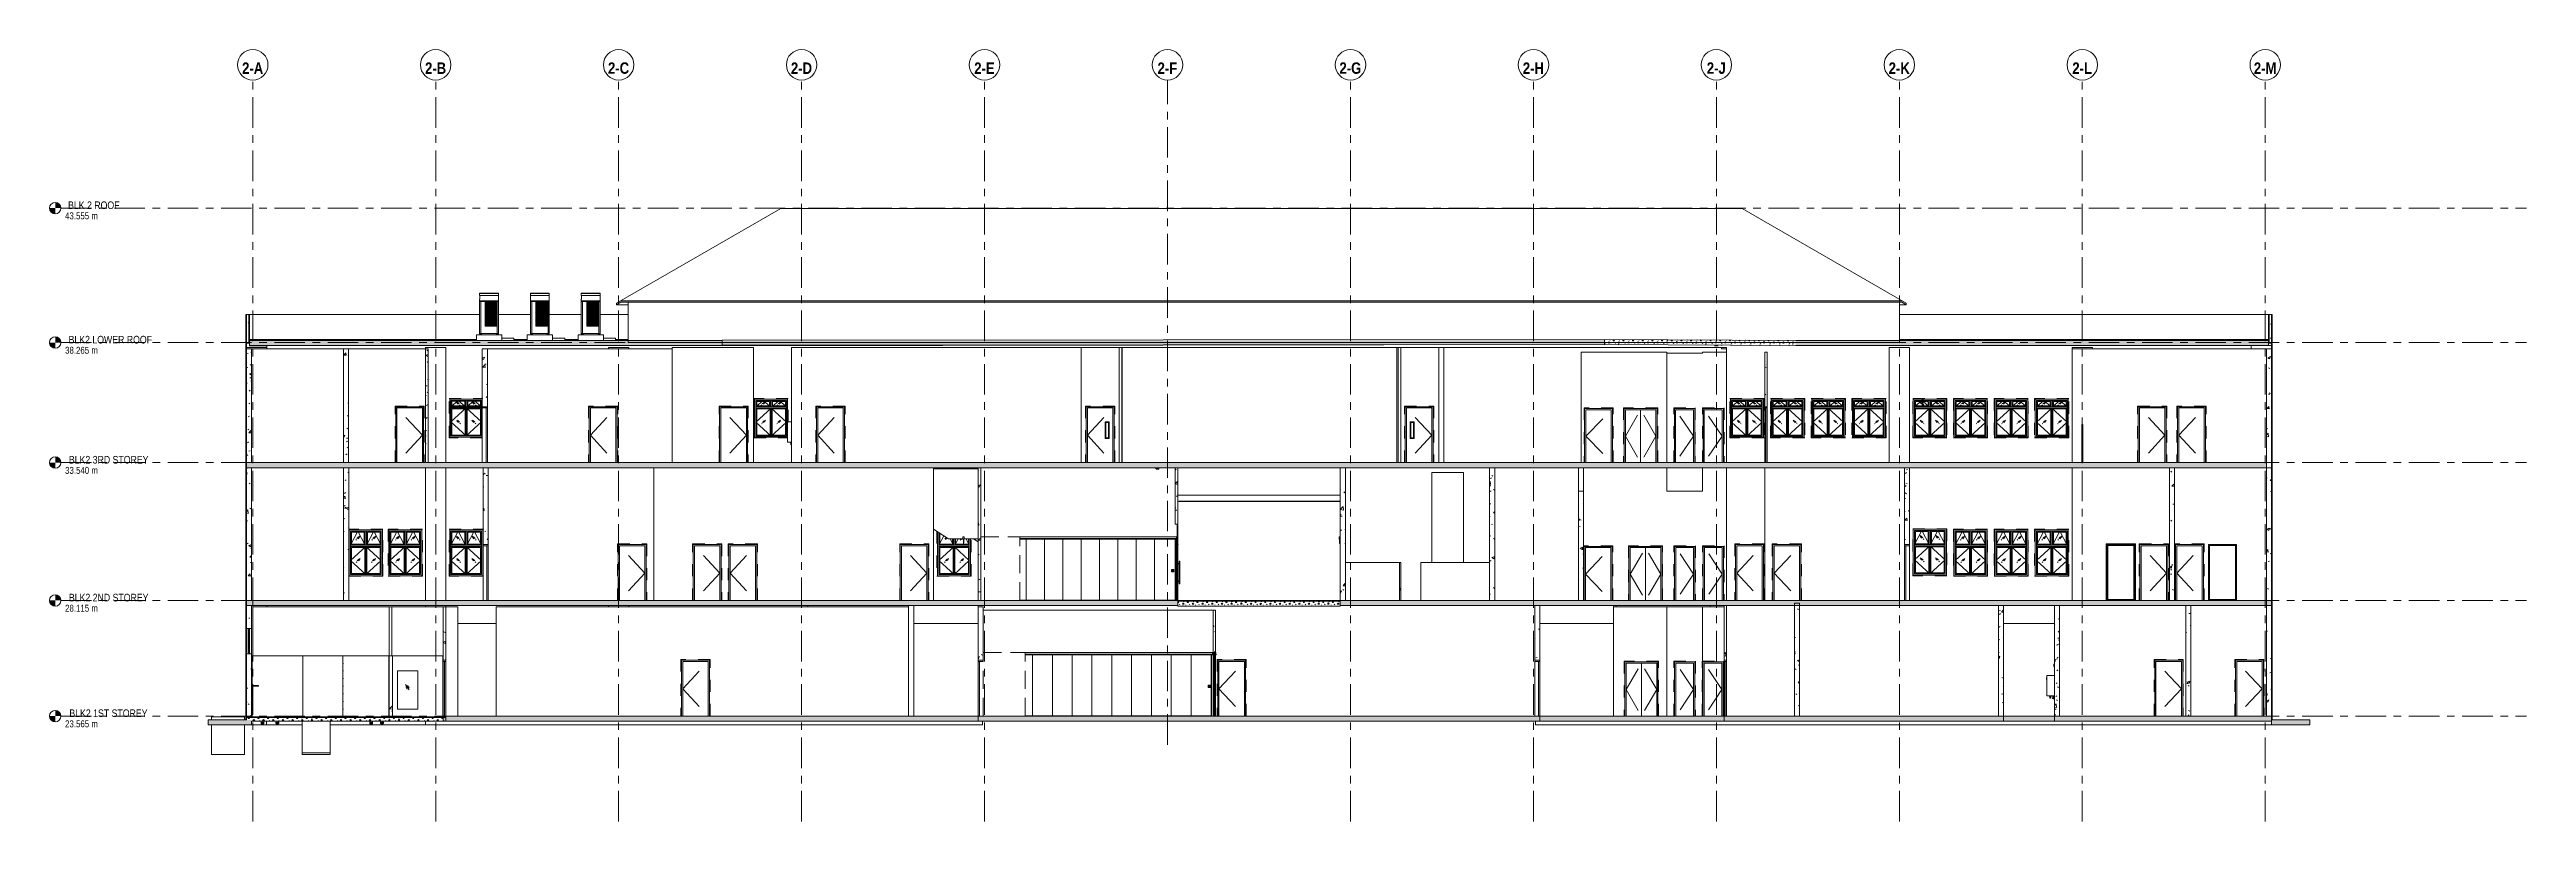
# Model space of a CAD drawing. Header units: millimetres. Extents: x -18215 to 134275, y 17919 to 48497.
# Drawn here: x 36799 to 134275, y 17919 to 48294 of the extents above; entities that cross this region are included whole.
import ezdxf

# ---------------------------------------------------------------- set-up
doc = ezdxf.new("R2010")
doc.units = ezdxf.units.MM
for name, pattern in [('Centre', [4762.5, 952.5, -714.375, 2381.25, -714.375]), ('Dash', [952.5, 476.25, -476.25]), ('Glass Symbol', [360, 90, -90, 90, -90]), ('Hidden', [1071.5625, 714.375, -357.1875]), ('IDA - Grid Line', [2100, 1200, -300, 300, -300])]:
    doc.linetypes.add(name, pattern=pattern)
for name, color, linetype, lineweight in [('0-1', 7, 'Continuous', 5), ('A-_CEILPATT_H', 7, 'Continuous', 9), ('A-_FLORLEVL_E', 7, 'Continuous', 9), ('A-_GENM----_H', 7, 'Dash', 9), ('A-_GENM----_M', 7, 'Continuous', 9), ('A-_GENM----_M-2', 7, 'Hidden', 9), ('A-_MASS----_E-2', 7, 'Continuous', 18), ('A-_ROOFPATT_H', 7, 'Continuous', 9), ('S-_ANOTGRID_E', 7, 'Continuous', 9)]:
    doc.layers.add(name, color=color, linetype=linetype, lineweight=lineweight)
for name, color, linetype, lineweight, true_color in [('A-_CEIL----_E-1', 6, 'Continuous', 9, 0xff00ff), ('A-_CLADPANL_E-1', 6, 'Continuous', 9, 0xff00ff), ('A-_DETA----_ED-1', 7, 'Continuous', 9, 0xc0c0c0), ('A-_DETA----_ED-2', 7, 'Continuous', 9, 0x0a0a0a), ('A-_DETA----_ED-3', 6, 'Continuous', 9, 0xff00ff), ('A-_DOOR----_E-1', 6, 'Continuous', 9, 0xff00ff), ('A-_DOOR----_E-2', 6, 'Centre', 9, 0xff00ff), ('A-_DOOR----_E-3', 6, 'Continuous', 18, 0xff00ff), ('A-_DOOR----_E-4', 7, 'Continuous', 9, 0xff40ff), ('A-_DOOR----_H-1', 6, 'Dash', 18, 0xff00ff), ('A-_FLOR----_E-1', 6, 'Continuous', 9, 0xff00ff), ('A-_FLORLEVL_E-1', 9, 'IDA - Grid Line', 9, 0x808080), ('A-_FLORPATT_E-1', 6, 'Continuous', 9, 0xff00ff), ('A-_FURT----_E-1', 6, 'Continuous', 9, 0xff00ff), ('A-_GENM----_M-1', 6, 'Continuous', 9, 0xff00ff), ('A-_ROOF----_E-1', 6, 'Continuous', 9, 0xff00ff), ('A-_WALL----_E-1', 6, 'Continuous', 9, 0xff00ff), ('A-_WALL----_H-1', 6, 'Continuous', 9, 0xff00ff), ('A-_WALL----_H-2', 5, 'Continuous', 9, 0x0000ff), ('A-_WALLPRTN_E-1', 6, 'Continuous', 9, 0xff00ff), ('A-_WIND----_E-1', 6, 'Continuous', 9, 0xff00ff), ('A-_WIND----_E-2', 6, 'Continuous', 18, 0xff00ff), ('A-_WIND----_E-3', 6, 'Dash', 9, 0xff00ff), ('A-_WIND----_E-4', 6, 'Centre', 9, 0xff00ff), ('A-_WIND----_E-5', 6, 'Glass Symbol', 9, 0xff00ff), ('E-_FIREALAM_E-1', 6, 'Continuous', 9, 0xff00ff), ('M-_EQPT----_E-1', 6, 'Continuous', 9, 0xff00ff), ('M-_SANIFIXR_E-1', 6, 'Continuous', 9, 0xff00ff), ('M-_SANIFIXR_E-2', 1, 'Continuous', 9, 0xff0000), ('M-_SANIFIXR_E-4', 7, 'Continuous', 9, 0x804000), ('S-_ANOTGRID_E-1', 9, 'IDA - Grid Line', 9, 0x808080), ('S-_COLN----_E-1', 6, 'Continuous', 9, 0xff00ff), ('S-_STRC----_E-1', 6, 'Continuous', 9, 0xff00ff), ('X_PART----_E-1', 6, 'Continuous', 9, 0xff00ff)]:
    doc.layers.add(name, color=color, linetype=linetype, lineweight=lineweight, true_color=true_color)
doc.styles.add('Arial Narrow', font='ARIALN.TTF', dxfattribs={"height": 300})
doc.styles.add('Arial Narrow_1', font='ARIALN.TTF', dxfattribs={"height": 270})
doc.styles.add('Arial Narrow_B', font='ARIALNB.TTF', dxfattribs={"height": 450})
pattern_1 = [(0, (85762.1, 31875.04), (381, 381), [47.625, -333.375]), (90, (85762.1, 31875.04), (-381, 381), [47.625, -333.375]), (135, (85809.73, 31875.04), (-381.0004, 3e-14), [67.352, -471.463]), (0, (85809.73, 32089.35), (381, 381), [47.625, -333.375]), (45, (85833.54, 32065.54), (0, 381.0004), [33.676, -505.139]), (135, (85833.54, 32065.54), (-381.0004, 3e-14), [33.676, -505.139]), (0, (85952.6, 32184.6), (381, 381), [67.352, -313.648]), (45, (85952.6, 32184.6), (0, 381.0004), [47.625, -491.19]), (135, (86019.96, 32184.6), (-381.0004, 3e-14), [47.625, -491.19]), (90, (86024.04, 31970.3), (-381, 381), [47.625, -333.375]), (45, (86024.04, 31970.29), (0, 381.0004), [33.676, -505.139]), (135, (86047.86, 31994.1), (-381.0004, 3e-14), [33.676, -505.139]), (0, (85809.73, 31970.3), (381, 381), [23.812, -319.087]), (0, (86095.48, 32065.54), (381, 381), [23.812, -319.087]), (90, (85976.4, 32113.16), (-381, 381), [23.812, -319.087]), (135, (86024.04, 31898.85), (-381.0004, 3e-14), [33.676, -505.139]), (135, (85857.36, 32160.79), (-381.0004, 3e-14), [33.676, -505.139]), (45, (85940.7, 32000.05), (0, 381.0004), [33.676, -505.139]), (90, (85893.07, 31922.66), (-381, 381), [5.953, -375.047]), (90, (85910.93, 32083.4), (-381, 381), [5.953, -375.047]), (90, (86089.53, 32148.88), (-381, 381), [5.953, -375.047]), (90, (86095.48, 31946.47), (-381, 381), [5.953, -375.047])]
pattern_2 = [(50, (85762.1, 31875), (1093.104, -95.634), [114.3, -1257.3]), (355, (85762.1, 31875), (-211.457, 1146.34), [91.44, -1005.84]), (100.451, (85853.2, 31867.1), (881.656, 1050.7), [97.14, -1068.54]), (46.184, (85762.1, 32179.8), (1626.475, -252.257), [171.45, -1885.95]), (96.636, (85897.6, 32158.8), (1424.416, 1484.565), [145.71, -1602.81]), (351.184, (85762.1, 32179.8), (1424.43, 1484.55), [137.16, -1508.76]), (21, (85914.5, 32103.6), (909.686, -613.591), [114.3, -1257.3]), (326, (85914.5, 32103.6), (370.812, 1105.13), [91.44, -1005.84]), (71.451, (85990.3, 32052.5), (1280.503, 491.528), [97.14, -1068.54]), (37.5, (85762.1, 31875.04), (18.5313, 507.3303), [50.292, -943.356, 50.292, -1980.438]), (37.5, (85762.1, 31875.04), (18.5313, 507.3303), [-1043.94, -970.788, 50.292, -959.358]), (7.5, (85762.1, 31875.04), (400.918, 601.0836), [50.292, -531.876, 50.292, -920.496, -384.81]), (7.5, (85762.1, 31875.04), (400.918, 601.0836), [-1552.956, 50.292, -334.518]), (327.5, (85422.25, 31875.04), (813.545, -34.3737), [50.292, -330.708, 50.292, -2715.768]), (327.5, (85422.25, 31875.04), (813.545, -34.3737), [-431.292, -1138.428, 50.292, -1527.048]), (317.5, (85269.85, 31875.04), (888.775, 152.56), [50.292, -445.008, 50.292, -1859.28]), (317.5, (85269.85, 31875.04), (888.775, 152.56), [-545.592, -739.14, 50.292, -1069.848])]
pattern_3 = [(45, (85762.1, 31875.04), (-159.099, 159.099), []), (135, (85762.1, 31875.04), (-159.099, -159.099), [])]

msp = doc.modelspace()

# ---------------------------------------------------------------- texts
at = {"layer": 'A-_FLORLEVL_E', "line_spacing_factor": 0.949189}
for s, insert, char_height, width, attachment_point, style in [('\\pxqr,t6.35,12.7,19.05,25.4,31.75,38.1,44.45,50.8,57.15,63.5,69.85,76.2,82.55,88.9,95.25,101.6,107.95,114.3,120.65,127,133.35,139.7,146.05,152.4,158.75,165.1,171.45,177.8,184.15,190.5,196.85,203.2;{BLK 2 ROOF}', (39553, 42013), 300, 2074.5, 9, 'Arial Narrow'), ('\\pxqr,t7.05556,14.11111,21.16667,28.22222,35.27778,42.33333,49.38889,56.44444,63.5,70.55556,77.61111,84.66667,91.72222,98.77778,105.83333,112.88889,119.94444,127,134.05556,141.11111,148.16667,155.22222,162.27778,169.33333,176.38889,183.44444,190.5,197.55556,204.61111,211.66667,218.72222,225.77778;{43.555 m}', (38701, 41885), 270, 1251, 3, 'Arial Narrow_1'), ('\\pxqr,t7.05556,14.11111,21.16667,28.22222,35.27778,42.33333,49.38889,56.44444,63.5,70.55556,77.61111,84.66667,91.72222,98.77778,105.83333,112.88889,119.94444,127,134.05556,141.11111,148.16667,155.22222,162.27778,169.33333,176.38889,183.44444,190.5,197.55556,204.61111,211.66667,218.72222,225.77778;{38.265 m}', (38701, 36595), 270, 1251, 3, 'Arial Narrow_1'), ('\\pxqr,t6.35,12.7,19.05,25.4,31.75,38.1,44.45,50.8,57.15,63.5,69.85,76.2,82.55,88.9,95.25,101.6,107.95,114.3,120.65,127,133.35,139.7,146.05,152.4,158.75,165.1,171.45,177.8,184.15,190.5,196.85,203.2;{BLK2 LOWER ROOF}', (40832, 36723), 300, 3354, 9, 'Arial Narrow'), ('\\pxqr,t6.35,12.7,19.05,25.4,31.75,38.1,44.45,50.8,57.15,63.5,69.85,76.2,82.55,88.9,95.25,101.6,107.95,114.3,120.65,127,133.35,139.7,146.05,152.4,158.75,165.1,171.45,177.8,184.15,190.5,196.85,203.2;{BLK2 3RD STOREY}', (40693, 31998), 300, 3214.5, 9, 'Arial Narrow'), ('\\pxqr,t7.05556,14.11111,21.16667,28.22222,35.27778,42.33333,49.38889,56.44444,63.5,70.55556,77.61111,84.66667,91.72222,98.77778,105.83333,112.88889,119.94444,127,134.05556,141.11111,148.16667,155.22222,162.27778,169.33333,176.38889,183.44444,190.5,197.55556,204.61111,211.66667,218.72222,225.77778;{33.540 m}', (38701, 31870), 270, 1251, 3, 'Arial Narrow_1'), ('\\pxqr,t7.05556,14.11111,21.16667,28.22222,35.27778,42.33333,49.38889,56.44444,63.5,70.55556,77.61111,84.66667,91.72222,98.77778,105.83333,112.88889,119.94444,127,134.05556,141.11111,148.16667,155.22222,162.27778,169.33333,176.38889,183.44444,190.5,197.55556,204.61111,211.66667,218.72222,225.77778;{28.115 m}', (38701, 26445), 270, 1251, 3, 'Arial Narrow_1'), ('\\pxqr,t6.35,12.7,19.05,25.4,31.75,38.1,44.45,50.8,57.15,63.5,69.85,76.2,82.55,88.9,95.25,101.6,107.95,114.3,120.65,127,133.35,139.7,146.05,152.4,158.75,165.1,171.45,177.8,184.15,190.5,196.85,203.2;{BLK2 2ND STOREY}', (40693, 26573), 300, 3214.5, 9, 'Arial Narrow'), ('\\pxqr,t7.05556,14.11111,21.16667,28.22222,35.27778,42.33333,49.38889,56.44444,63.5,70.55556,77.61111,84.66667,91.72222,98.77778,105.83333,112.88889,119.94444,127,134.05556,141.11111,148.16667,155.22222,162.27778,169.33333,176.38889,183.44444,190.5,197.55556,204.61111,211.66667,218.72222,225.77778;{23.565 m}', (38701, 21895), 270, 1251, 3, 'Arial Narrow_1'), ('\\pxqr,t6.35,12.7,19.05,25.4,31.75,38.1,44.45,50.8,57.15,63.5,69.85,76.2,82.55,88.9,95.25,101.6,107.95,114.3,120.65,127,133.35,139.7,146.05,152.4,158.75,165.1,171.45,177.8,184.15,190.5,196.85,203.2;{BLK2 1ST STOREY}', (40654, 22023), 300, 3175.5, 9, 'Arial Narrow')]:
    msp.add_mtext(s, dxfattribs=dict(at, insert=insert, char_height=char_height, width=width, attachment_point=attachment_point, style=style))
at = {"layer": 'S-_ANOTGRID_E', "char_height": 450, "attachment_point": 5, "line_spacing_factor": 0.949189, "style": 'Arial Narrow_B'}
for s, insert, width in [('\\pxqc,t3.33333,6.66667,10,13.33333,16.66667,20,23.33333,26.66667,30,33.33333,36.66667,40,43.33333,46.66667,50,53.33333,56.66667,60,63.33333,66.66667,70,73.33333,76.66667,80,83.33333,86.66667,90,93.33333,96.66667,100,103.33333,106.66667;{2-A}', (44792, 47561), 843), ('\\pxqc,t3.33333,6.66667,10,13.33333,16.66667,20,23.33333,26.66667,30,33.33333,36.66667,40,43.33333,46.66667,50,53.33333,56.66667,60,63.33333,66.66667,70,73.33333,76.66667,80,83.33333,86.66667,90,93.33333,96.66667,100,103.33333,106.66667;{2-B}', (51992, 47561), 843), ('\\pxqc,t3.33333,6.66667,10,13.33333,16.66667,20,23.33333,26.66667,30,33.33333,36.66667,40,43.33333,46.66667,50,53.33333,56.66667,60,63.33333,66.66667,70,73.33333,76.66667,80,83.33333,86.66667,90,93.33333,96.66667,100,103.33333,106.66667;{2-C}', (59192, 47561), 843), ('\\pxqc,t3.33333,6.66667,10,13.33333,16.66667,20,23.33333,26.66667,30,33.33333,36.66667,40,43.33333,46.66667,50,53.33333,56.66667,60,63.33333,66.66667,70,73.33333,76.66667,80,83.33333,86.66667,90,93.33333,96.66667,100,103.33333,106.66667;{2-D}', (66392, 47561), 843), ('\\pxqc,t3.33333,6.66667,10,13.33333,16.66667,20,23.33333,26.66667,30,33.33333,36.66667,40,43.33333,46.66667,50,53.33333,56.66667,60,63.33333,66.66667,70,73.33333,76.66667,80,83.33333,86.66667,90,93.33333,96.66667,100,103.33333,106.66667;{2-E}', (73591, 47561), 814.5), ('\\pxqc,t3.33333,6.66667,10,13.33333,16.66667,20,23.33333,26.66667,30,33.33333,36.66667,40,43.33333,46.66667,50,53.33333,56.66667,60,63.33333,66.66667,70,73.33333,76.66667,80,83.33333,86.66667,90,93.33333,96.66667,100,103.33333,106.66667;{2-F}', (80791, 47561), 784.5), ('\\pxqc,t3.33333,6.66667,10,13.33333,16.66667,20,23.33333,26.66667,30,33.33333,36.66667,40,43.33333,46.66667,50,53.33333,56.66667,60,63.33333,66.66667,70,73.33333,76.66667,80,83.33333,86.66667,90,93.33333,96.66667,100,103.33333,106.66667;{2-G}', (87992, 47561), 873), ('\\pxqc,t3.33333,6.66667,10,13.33333,16.66667,20,23.33333,26.66667,30,33.33333,36.66667,40,43.33333,46.66667,50,53.33333,56.66667,60,63.33333,66.66667,70,73.33333,76.66667,80,83.33333,86.66667,90,93.33333,96.66667,100,103.33333,106.66667;{2-H}', (95192, 47561), 843), ('\\pxqc,t3.33333,6.66667,10,13.33333,16.66667,20,23.33333,26.66667,30,33.33333,36.66667,40,43.33333,46.66667,50,53.33333,56.66667,60,63.33333,66.66667,70,73.33333,76.66667,80,83.33333,86.66667,90,93.33333,96.66667,100,103.33333,106.66667;{2-J}', (102391, 47561), 754.5), ('\\pxqc,t3.33333,6.66667,10,13.33333,16.66667,20,23.33333,26.66667,30,33.33333,36.66667,40,43.33333,46.66667,50,53.33333,56.66667,60,63.33333,66.66667,70,73.33333,76.66667,80,83.33333,86.66667,90,93.33333,96.66667,100,103.33333,106.66667;{2-K}', (109592, 47561), 843), ('\\pxqc,t3.33333,6.66667,10,13.33333,16.66667,20,23.33333,26.66667,30,33.33333,36.66667,40,43.33333,46.66667,50,53.33333,56.66667,60,63.33333,66.66667,70,73.33333,76.66667,80,83.33333,86.66667,90,93.33333,96.66667,100,103.33333,106.66667;{2-L}', (116791, 47561), 784.5), ('\\pxqc,t3.33333,6.66667,10,13.33333,16.66667,20,23.33333,26.66667,30,33.33333,36.66667,40,43.33333,46.66667,50,53.33333,56.66667,60,63.33333,66.66667,70,73.33333,76.66667,80,83.33333,86.66667,90,93.33333,96.66667,100,103.33333,106.66667;{2-M}', (123991, 47561), 903)]:
    msp.add_mtext(s, dxfattribs=dict(at, insert=insert, width=width))

# ---------------------------------------------------------------- blocks, each defined once
blk = doc.blocks.new('1599_DB_A_BLK2_ISS_ACMV_R21 23 1228_rvt-2-Section 114')
at = {"layer": 'M-_EQPT----_E-1'}
h = blk.add_hatch(dxfattribs=at)
h.set_pattern_fill('FP_20', color=8, style=0, pattern_type=2)
h.set_pattern_definition([(90, (-66054.658, 38250.5), (-15, 9e-16), [])])
h.paths.add_polyline_path([(-66030, 38134), (-66030, 38367), (-66080, 38366), (-66080, 38134)])
h = blk.add_hatch(dxfattribs=at)
h.set_pattern_fill('FP_23', color=8, style=0, pattern_type=2)
h.set_pattern_definition([(90, (-66054.658, 38007.5), (-15, 9e-16), [])])
h.paths.add_polyline_path([(-66080, 37891), (-66030, 37891), (-66030, 38124), (-66080, 38124), (-66080, 37897)])
h = blk.add_hatch(dxfattribs=at)
h.set_pattern_fill('FP_19', color=8, style=0, pattern_type=2)
h.set_pattern_definition([(90, (-65953.158, 38250.5), (-15, 9e-16), [])])
h.paths.add_polyline_path([(-65917, 38134), (-65908, 38135), (-65904, 38137), (-65900, 38140), (-65894, 38149), (-65894, 38154), (-65895, 38352), (-65896, 38357), (-65904, 38364), (-65914, 38367), (-65998, 38366), (-66003, 38364), (-66010, 38357), (-66013, 38347), (-66012, 38149), (-66007, 38140), (-66003, 38137), (-65993, 38134)])
h = blk.add_hatch(dxfattribs=at)
h.set_pattern_fill('FP_24', color=8, style=0, pattern_type=2)
h.set_pattern_definition([(90, (-65953.158, 38007.5), (-15, 9e-16), [])])
h.paths.add_polyline_path([(-65914, 37891), (-65904, 37894), (-65896, 37901), (-65894, 37911), (-65894, 38109), (-65900, 38118), (-65904, 38121), (-65914, 38124), (-65998, 38123), (-66003, 38121), (-66007, 38118), (-66012, 38109), (-66013, 38100), (-66012, 37906), (-66007, 37897), (-66003, 37894), (-65990, 37891)])
h = blk.add_hatch(dxfattribs=at)
h.set_pattern_fill('FP_21', color=8, style=0, pattern_type=2)
h.set_pattern_definition([(90, (-65822.158, 38250.5), (-15, 9e-16), [])])
h.paths.add_polyline_path([(-65845, 38134), (-65777, 38135), (-65773, 38137), (-65765, 38144), (-65763, 38154), (-65764, 38352), (-65765, 38357), (-65774, 38365), (-65783, 38367), (-65867, 38366), (-65872, 38364), (-65879, 38357), (-65882, 38347), (-65881, 38149), (-65876, 38140), (-65872, 38137), (-65862, 38134)])
h = blk.add_hatch(dxfattribs=at)
h.set_pattern_fill('FP_25', color=8, style=0, pattern_type=2)
h.set_pattern_definition([(90, (-65822.158, 38007.5), (-15, 9e-16), [])])
h.paths.add_polyline_path([(-65862, 37891), (-65777, 37892), (-65773, 37894), (-65765, 37901), (-65763, 37911), (-65763, 38109), (-65769, 38118), (-65773, 38121), (-65783, 38124), (-65867, 38123), (-65872, 38121), (-65876, 38118), (-65881, 38109), (-65882, 38100), (-65881, 37906), (-65876, 37897), (-65872, 37894), (-65864, 37892)])
h = blk.add_hatch(dxfattribs=at)
h.set_pattern_fill('FP_22', color=8, style=0, pattern_type=2)
h.set_pattern_definition([(90, (-65691.158, 38250.5), (-15, 9e-16), [])])
h.paths.add_polyline_path([(-65731, 38134), (-65646, 38135), (-65642, 38137), (-65634, 38144), (-65632, 38154), (-65633, 38352), (-65634, 38357), (-65642, 38364), (-65652, 38367), (-65736, 38366), (-65742, 38363), (-65748, 38357), (-65751, 38347), (-65750, 38149), (-65745, 38140), (-65741, 38137), (-65733, 38135)])
h = blk.add_hatch(dxfattribs=at)
h.set_pattern_fill('FP_26', color=8, style=0, pattern_type=2)
h.set_pattern_definition([(90, (-65691.158, 38007.5), (-15, 9e-16), [])])
h.paths.add_polyline_path([(-65731, 37891), (-65646, 37892), (-65642, 37894), (-65634, 37901), (-65632, 37911), (-65632, 38109), (-65638, 38118), (-65642, 38121), (-65652, 38124), (-65736, 38123), (-65741, 38121), (-65748, 38114), (-65751, 38100), (-65750, 37906), (-65745, 37897), (-65741, 37894), (-65733, 37892)])
h = blk.add_hatch(dxfattribs=at)
h.set_pattern_fill('FP_20', color=8, style=0, pattern_type=2)
h.set_pattern_definition([(90, (-64054.658, 38250.5), (-15, 9e-16), [])])
h.paths.add_polyline_path([(-64030, 38134), (-64030, 38367), (-64080, 38366), (-64080, 38134)])
h = blk.add_hatch(dxfattribs=at)
h.set_pattern_fill('FP_23', color=8, style=0, pattern_type=2)
h.set_pattern_definition([(90, (-64054.658, 38007.5), (-15, 9e-16), [])])
h.paths.add_polyline_path([(-64080, 37891), (-64030, 37891), (-64030, 38124), (-64080, 38124), (-64080, 37897)])
h = blk.add_hatch(dxfattribs=at)
h.set_pattern_fill('FP_19', color=8, style=0, pattern_type=2)
h.set_pattern_definition([(90, (-63953.158, 38250.5), (-15, 9e-16), [])])
h.paths.add_polyline_path([(-63917, 38134), (-63908, 38135), (-63904, 38137), (-63900, 38140), (-63894, 38149), (-63894, 38154), (-63895, 38352), (-63896, 38357), (-63904, 38364), (-63914, 38367), (-63998, 38366), (-64003, 38364), (-64010, 38357), (-64013, 38347), (-64012, 38149), (-64007, 38140), (-64003, 38137), (-63993, 38134)])
h = blk.add_hatch(dxfattribs=at)
h.set_pattern_fill('FP_24', color=8, style=0, pattern_type=2)
h.set_pattern_definition([(90, (-63953.158, 38007.5), (-15, 9e-16), [])])
h.paths.add_polyline_path([(-63914, 37891), (-63904, 37894), (-63896, 37901), (-63894, 37911), (-63894, 38109), (-63900, 38118), (-63904, 38121), (-63914, 38124), (-63998, 38123), (-64003, 38121), (-64007, 38118), (-64012, 38109), (-64013, 38100), (-64012, 37906), (-64007, 37897), (-64003, 37894), (-63990, 37891)])
h = blk.add_hatch(dxfattribs=at)
h.set_pattern_fill('FP_21', color=8, style=0, pattern_type=2)
h.set_pattern_definition([(90, (-63822.158, 38250.5), (-15, 9e-16), [])])
h.paths.add_polyline_path([(-63845, 38134), (-63777, 38135), (-63773, 38137), (-63765, 38144), (-63763, 38154), (-63764, 38352), (-63765, 38357), (-63774, 38365), (-63783, 38367), (-63867, 38366), (-63872, 38364), (-63879, 38357), (-63882, 38347), (-63881, 38149), (-63876, 38140), (-63872, 38137), (-63862, 38134)])
h = blk.add_hatch(dxfattribs=at)
h.set_pattern_fill('FP_25', color=8, style=0, pattern_type=2)
h.set_pattern_definition([(90, (-63822.158, 38007.5), (-15, 9e-16), [])])
h.paths.add_polyline_path([(-63862, 37891), (-63777, 37892), (-63773, 37894), (-63765, 37901), (-63763, 37911), (-63763, 38109), (-63769, 38118), (-63773, 38121), (-63783, 38124), (-63867, 38123), (-63872, 38121), (-63876, 38118), (-63881, 38109), (-63882, 38100), (-63881, 37906), (-63876, 37897), (-63872, 37894), (-63864, 37892)])
h = blk.add_hatch(dxfattribs=at)
h.set_pattern_fill('FP_22', color=8, style=0, pattern_type=2)
h.set_pattern_definition([(90, (-63691.158, 38250.5), (-15, 9e-16), [])])
h.paths.add_polyline_path([(-63731, 38134), (-63646, 38135), (-63642, 38137), (-63634, 38144), (-63632, 38154), (-63633, 38352), (-63634, 38357), (-63642, 38364), (-63652, 38367), (-63736, 38366), (-63742, 38363), (-63748, 38357), (-63751, 38347), (-63750, 38149), (-63745, 38140), (-63741, 38137), (-63733, 38135)])
h = blk.add_hatch(dxfattribs=at)
h.set_pattern_fill('FP_26', color=8, style=0, pattern_type=2)
h.set_pattern_definition([(90, (-63691.158, 38007.5), (-15, 9e-16), [])])
h.paths.add_polyline_path([(-63731, 37891), (-63646, 37892), (-63642, 37894), (-63634, 37901), (-63632, 37911), (-63632, 38109), (-63638, 38118), (-63642, 38121), (-63652, 38124), (-63736, 38123), (-63741, 38121), (-63748, 38114), (-63751, 38100), (-63750, 37906), (-63745, 37897), (-63741, 37894), (-63733, 37892)])
h = blk.add_hatch(dxfattribs=at)
h.set_pattern_fill('FP_20', color=8, style=0, pattern_type=2)
h.set_pattern_definition([(90, (-62054.658, 38250.5), (-15, 9e-16), [])])
h.paths.add_polyline_path([(-62030, 38134), (-62030, 38367), (-62080, 38366), (-62080, 38134)])
h = blk.add_hatch(dxfattribs=at)
h.set_pattern_fill('FP_23', color=8, style=0, pattern_type=2)
h.set_pattern_definition([(90, (-62054.658, 38007.5), (-15, 9e-16), [])])
h.paths.add_polyline_path([(-62080, 37891), (-62030, 37891), (-62030, 38124), (-62080, 38124), (-62080, 37897)])
h = blk.add_hatch(dxfattribs=at)
h.set_pattern_fill('FP_19', color=8, style=0, pattern_type=2)
h.set_pattern_definition([(90, (-61953.158, 38250.5), (-15, 9e-16), [])])
h.paths.add_polyline_path([(-61917, 38134), (-61908, 38135), (-61904, 38137), (-61900, 38140), (-61894, 38149), (-61894, 38154), (-61895, 38352), (-61896, 38357), (-61904, 38364), (-61914, 38367), (-61998, 38366), (-62003, 38364), (-62010, 38357), (-62013, 38347), (-62012, 38149), (-62007, 38140), (-62003, 38137), (-61993, 38134)])
h = blk.add_hatch(dxfattribs=at)
h.set_pattern_fill('FP_24', color=8, style=0, pattern_type=2)
h.set_pattern_definition([(90, (-61953.158, 38007.5), (-15, 9e-16), [])])
h.paths.add_polyline_path([(-61914, 37891), (-61904, 37894), (-61896, 37901), (-61894, 37911), (-61894, 38109), (-61900, 38118), (-61904, 38121), (-61914, 38124), (-61998, 38123), (-62003, 38121), (-62007, 38118), (-62012, 38109), (-62013, 38100), (-62012, 37906), (-62007, 37897), (-62003, 37894), (-61990, 37891)])
h = blk.add_hatch(dxfattribs=at)
h.set_pattern_fill('FP_21', color=8, style=0, pattern_type=2)
h.set_pattern_definition([(90, (-61822.158, 38250.5), (-15, 9e-16), [])])
h.paths.add_polyline_path([(-61845, 38134), (-61777, 38135), (-61773, 38137), (-61765, 38144), (-61763, 38154), (-61764, 38352), (-61765, 38357), (-61774, 38365), (-61783, 38367), (-61867, 38366), (-61872, 38364), (-61879, 38357), (-61882, 38347), (-61881, 38149), (-61876, 38140), (-61872, 38137), (-61862, 38134)])
h = blk.add_hatch(dxfattribs=at)
h.set_pattern_fill('FP_25', color=8, style=0, pattern_type=2)
h.set_pattern_definition([(90, (-61822.158, 38007.5), (-15, 9e-16), [])])
h.paths.add_polyline_path([(-61862, 37891), (-61777, 37892), (-61773, 37894), (-61765, 37901), (-61763, 37911), (-61763, 38109), (-61769, 38118), (-61773, 38121), (-61783, 38124), (-61867, 38123), (-61872, 38121), (-61876, 38118), (-61881, 38109), (-61882, 38100), (-61881, 37906), (-61876, 37897), (-61872, 37894), (-61864, 37892)])
h = blk.add_hatch(dxfattribs=at)
h.set_pattern_fill('FP_22', color=8, style=0, pattern_type=2)
h.set_pattern_definition([(90, (-61691.158, 38250.5), (-15, 9e-16), [])])
h.paths.add_polyline_path([(-61731, 38134), (-61646, 38135), (-61642, 38137), (-61634, 38144), (-61632, 38154), (-61633, 38352), (-61634, 38357), (-61642, 38364), (-61652, 38367), (-61736, 38366), (-61742, 38363), (-61748, 38357), (-61751, 38347), (-61750, 38149), (-61745, 38140), (-61741, 38137), (-61733, 38135)])
h = blk.add_hatch(dxfattribs=at)
h.set_pattern_fill('FP_26', color=8, style=0, pattern_type=2)
h.set_pattern_definition([(90, (-61691.158, 38007.5), (-15, 9e-16), [])])
h.paths.add_polyline_path([(-61731, 37891), (-61646, 37892), (-61642, 37894), (-61634, 37901), (-61632, 37911), (-61632, 38109), (-61638, 38118), (-61642, 38121), (-61652, 38124), (-61736, 38123), (-61741, 38121), (-61748, 38114), (-61751, 38100), (-61750, 37906), (-61745, 37897), (-61741, 37894), (-61733, 37892)])
h = blk.add_hatch(dxfattribs=at)
h.set_pattern_fill('FP_27', color=8, style=0, pattern_type=2)
h.set_pattern_definition([(90, (-66054.658, 37643), (-15, 9e-16), [])])
h.paths.add_polyline_path([(-66030, 37405), (-66030, 37638), (-66080, 37638), (-66080, 37405)])
h.paths.add_polyline_path([(-66080, 37648), (-66030, 37648), (-66030, 37881), (-66080, 37881)])
h = blk.add_hatch(dxfattribs=at)
h.set_pattern_fill('FP_32', color=8, style=0, pattern_type=2)
h.set_pattern_definition([(90, (-65953.158, 37764.5), (-15, 9e-16), [])])
h.paths.add_polyline_path([(-65914, 37648), (-65904, 37651), (-65900, 37654), (-65894, 37663), (-65894, 37668), (-65894, 37866), (-65900, 37875), (-65904, 37878), (-65917, 37881), (-65998, 37880), (-66003, 37878), (-66007, 37875), (-66012, 37866), (-66013, 37861), (-66012, 37663), (-66007, 37655), (-66003, 37651), (-65993, 37648), (-65917, 37648)])
h = blk.add_hatch(dxfattribs=at)
h.set_pattern_fill('FP_31', color=8, style=0, pattern_type=2)
h.set_pattern_definition([(90, (-65953.158, 37521.5), (-15, 9e-16), [])])
h.paths.add_polyline_path([(-65914, 37405), (-65904, 37408), (-65900, 37411), (-65894, 37422), (-65894, 37425), (-65894, 37623), (-65900, 37632), (-65904, 37635), (-65914, 37638), (-65998, 37637), (-66003, 37635), (-66007, 37632), (-66012, 37623), (-66013, 37618), (-66012, 37420), (-66007, 37412), (-66003, 37408), (-65993, 37405)])
h = blk.add_hatch(dxfattribs=at)
h.set_pattern_fill('FP_33', color=8, style=0, pattern_type=2)
h.set_pattern_definition([(90, (-65822.158, 37764.5), (-15, 9e-16), [])])
h.paths.add_polyline_path([(-65862, 37648), (-65777, 37649), (-65773, 37651), (-65769, 37654), (-65763, 37663), (-65763, 37668), (-65763, 37866), (-65769, 37875), (-65773, 37878), (-65783, 37881), (-65867, 37880), (-65872, 37878), (-65879, 37871), (-65882, 37861), (-65881, 37663), (-65876, 37655), (-65872, 37651), (-65864, 37649)])
h = blk.add_hatch(dxfattribs=at)
h.set_pattern_fill('FP_30', color=8, style=0, pattern_type=2)
h.set_pattern_definition([(90, (-65822.158, 37521.5), (-15, 9e-16), [])])
h.paths.add_polyline_path([(-65783, 37405), (-65773, 37408), (-65769, 37411), (-65763, 37420), (-65763, 37425), (-65763, 37623), (-65769, 37632), (-65773, 37635), (-65783, 37638), (-65867, 37637), (-65872, 37635), (-65876, 37632), (-65881, 37623), (-65882, 37618), (-65881, 37420), (-65876, 37412), (-65872, 37408), (-65862, 37405), (-65845, 37405)])
h = blk.add_hatch(dxfattribs=at)
h.set_pattern_fill('FP_28', color=8, style=0, pattern_type=2)
h.set_pattern_definition([(90, (-65691.158, 37764.5), (-15, 9e-16), [])])
h.paths.add_polyline_path([(-65731, 37648), (-65646, 37649), (-65642, 37651), (-65638, 37654), (-65632, 37663), (-65632, 37668), (-65633, 37866), (-65634, 37871), (-65642, 37878), (-65652, 37881), (-65736, 37880), (-65741, 37878), (-65748, 37871), (-65751, 37861), (-65750, 37663), (-65745, 37655), (-65741, 37651), (-65733, 37649)])
h = blk.add_hatch(dxfattribs=at)
h.set_pattern_fill('FP_29', color=8, style=0, pattern_type=2)
h.set_pattern_definition([(90, (-65691.158, 37521.5), (-15, 9e-16), [])])
h.paths.add_polyline_path([(-65670, 37405), (-65646, 37406), (-65642, 37408), (-65638, 37411), (-65632, 37420), (-65632, 37425), (-65632, 37623), (-65638, 37632), (-65642, 37635), (-65652, 37638), (-65736, 37637), (-65741, 37635), (-65745, 37632), (-65750, 37623), (-65751, 37618), (-65750, 37420), (-65745, 37411), (-65741, 37408), (-65731, 37405)])
h = blk.add_hatch(dxfattribs=at)
h.set_pattern_fill('FP_27', color=8, style=0, pattern_type=2)
h.set_pattern_definition([(90, (-64054.658, 37643), (-15, 9e-16), [])])
h.paths.add_polyline_path([(-64030, 37405), (-64030, 37638), (-64080, 37638), (-64080, 37405)])
h.paths.add_polyline_path([(-64080, 37648), (-64030, 37648), (-64030, 37881), (-64080, 37881)])
h = blk.add_hatch(dxfattribs=at)
h.set_pattern_fill('FP_32', color=8, style=0, pattern_type=2)
h.set_pattern_definition([(90, (-63953.158, 37764.5), (-15, 9e-16), [])])
h.paths.add_polyline_path([(-63914, 37648), (-63904, 37651), (-63900, 37654), (-63894, 37663), (-63894, 37668), (-63894, 37866), (-63900, 37875), (-63904, 37878), (-63917, 37881), (-63998, 37880), (-64003, 37878), (-64007, 37875), (-64012, 37866), (-64013, 37861), (-64012, 37663), (-64007, 37655), (-64003, 37651), (-63993, 37648), (-63917, 37648)])
h = blk.add_hatch(dxfattribs=at)
h.set_pattern_fill('FP_31', color=8, style=0, pattern_type=2)
h.set_pattern_definition([(90, (-63953.158, 37521.5), (-15, 9e-16), [])])
h.paths.add_polyline_path([(-63914, 37405), (-63904, 37408), (-63900, 37411), (-63894, 37422), (-63894, 37425), (-63894, 37623), (-63900, 37632), (-63904, 37635), (-63914, 37638), (-63998, 37637), (-64003, 37635), (-64007, 37632), (-64012, 37623), (-64013, 37618), (-64012, 37420), (-64007, 37412), (-64003, 37408), (-63993, 37405)])
h = blk.add_hatch(dxfattribs=at)
h.set_pattern_fill('FP_33', color=8, style=0, pattern_type=2)
h.set_pattern_definition([(90, (-63822.158, 37764.5), (-15, 9e-16), [])])
h.paths.add_polyline_path([(-63862, 37648), (-63777, 37649), (-63773, 37651), (-63769, 37654), (-63763, 37663), (-63763, 37668), (-63763, 37866), (-63769, 37875), (-63773, 37878), (-63783, 37881), (-63867, 37880), (-63872, 37878), (-63879, 37871), (-63882, 37861), (-63881, 37663), (-63876, 37655), (-63872, 37651), (-63864, 37649)])
h = blk.add_hatch(dxfattribs=at)
h.set_pattern_fill('FP_30', color=8, style=0, pattern_type=2)
h.set_pattern_definition([(90, (-63822.158, 37521.5), (-15, 9e-16), [])])
h.paths.add_polyline_path([(-63783, 37405), (-63773, 37408), (-63769, 37411), (-63763, 37420), (-63763, 37425), (-63763, 37623), (-63769, 37632), (-63773, 37635), (-63783, 37638), (-63867, 37637), (-63872, 37635), (-63876, 37632), (-63881, 37623), (-63882, 37618), (-63881, 37420), (-63876, 37412), (-63872, 37408), (-63862, 37405), (-63845, 37405)])
h = blk.add_hatch(dxfattribs=at)
h.set_pattern_fill('FP_28', color=8, style=0, pattern_type=2)
h.set_pattern_definition([(90, (-63691.158, 37764.5), (-15, 9e-16), [])])
h.paths.add_polyline_path([(-63731, 37648), (-63646, 37649), (-63642, 37651), (-63638, 37654), (-63632, 37663), (-63632, 37668), (-63633, 37866), (-63634, 37871), (-63642, 37878), (-63652, 37881), (-63736, 37880), (-63741, 37878), (-63748, 37871), (-63751, 37861), (-63750, 37663), (-63745, 37655), (-63741, 37651), (-63733, 37649)])
h = blk.add_hatch(dxfattribs=at)
h.set_pattern_fill('FP_29', color=8, style=0, pattern_type=2)
h.set_pattern_definition([(90, (-63691.158, 37521.5), (-15, 9e-16), [])])
h.paths.add_polyline_path([(-63670, 37405), (-63646, 37406), (-63642, 37408), (-63638, 37411), (-63632, 37420), (-63632, 37425), (-63632, 37623), (-63638, 37632), (-63642, 37635), (-63652, 37638), (-63736, 37637), (-63741, 37635), (-63745, 37632), (-63750, 37623), (-63751, 37618), (-63750, 37420), (-63745, 37411), (-63741, 37408), (-63731, 37405)])
h = blk.add_hatch(dxfattribs=at)
h.set_pattern_fill('FP_27', color=8, style=0, pattern_type=2)
h.set_pattern_definition([(90, (-62054.658, 37643), (-15, 9e-16), [])])
h.paths.add_polyline_path([(-62030, 37405), (-62030, 37638), (-62080, 37638), (-62080, 37405)])
h.paths.add_polyline_path([(-62080, 37648), (-62030, 37648), (-62030, 37881), (-62080, 37881)])
h = blk.add_hatch(dxfattribs=at)
h.set_pattern_fill('FP_32', color=8, style=0, pattern_type=2)
h.set_pattern_definition([(90, (-61953.158, 37764.5), (-15, 9e-16), [])])
h.paths.add_polyline_path([(-61914, 37648), (-61904, 37651), (-61900, 37654), (-61894, 37663), (-61894, 37668), (-61894, 37866), (-61900, 37875), (-61904, 37878), (-61917, 37881), (-61998, 37880), (-62003, 37878), (-62007, 37875), (-62012, 37866), (-62013, 37861), (-62012, 37663), (-62007, 37655), (-62003, 37651), (-61993, 37648), (-61917, 37648)])
h = blk.add_hatch(dxfattribs=at)
h.set_pattern_fill('FP_31', color=8, style=0, pattern_type=2)
h.set_pattern_definition([(90, (-61953.158, 37521.5), (-15, 9e-16), [])])
h.paths.add_polyline_path([(-61914, 37405), (-61904, 37408), (-61900, 37411), (-61894, 37422), (-61894, 37425), (-61894, 37623), (-61900, 37632), (-61904, 37635), (-61914, 37638), (-61998, 37637), (-62003, 37635), (-62007, 37632), (-62012, 37623), (-62013, 37618), (-62012, 37420), (-62007, 37412), (-62003, 37408), (-61993, 37405)])
h = blk.add_hatch(dxfattribs=at)
h.set_pattern_fill('FP_33', color=8, style=0, pattern_type=2)
h.set_pattern_definition([(90, (-61822.158, 37764.5), (-15, 9e-16), [])])
h.paths.add_polyline_path([(-61862, 37648), (-61777, 37649), (-61773, 37651), (-61769, 37654), (-61763, 37663), (-61763, 37668), (-61763, 37866), (-61769, 37875), (-61773, 37878), (-61783, 37881), (-61867, 37880), (-61872, 37878), (-61879, 37871), (-61882, 37861), (-61881, 37663), (-61876, 37655), (-61872, 37651), (-61864, 37649)])
h = blk.add_hatch(dxfattribs=at)
h.set_pattern_fill('FP_30', color=8, style=0, pattern_type=2)
h.set_pattern_definition([(90, (-61822.158, 37521.5), (-15, 9e-16), [])])
h.paths.add_polyline_path([(-61783, 37405), (-61773, 37408), (-61769, 37411), (-61763, 37420), (-61763, 37425), (-61763, 37623), (-61769, 37632), (-61773, 37635), (-61783, 37638), (-61867, 37637), (-61872, 37635), (-61876, 37632), (-61881, 37623), (-61882, 37618), (-61881, 37420), (-61876, 37412), (-61872, 37408), (-61862, 37405), (-61845, 37405)])
h = blk.add_hatch(dxfattribs=at)
h.set_pattern_fill('FP_28', color=8, style=0, pattern_type=2)
h.set_pattern_definition([(90, (-61691.158, 37764.5), (-15, 9e-16), [])])
h.paths.add_polyline_path([(-61731, 37648), (-61646, 37649), (-61642, 37651), (-61638, 37654), (-61632, 37663), (-61632, 37668), (-61633, 37866), (-61634, 37871), (-61642, 37878), (-61652, 37881), (-61736, 37880), (-61741, 37878), (-61748, 37871), (-61751, 37861), (-61750, 37663), (-61745, 37655), (-61741, 37651), (-61733, 37649)])
h = blk.add_hatch(dxfattribs=at)
h.set_pattern_fill('FP_29', color=8, style=0, pattern_type=2)
h.set_pattern_definition([(90, (-61691.158, 37521.5), (-15, 9e-16), [])])
h.paths.add_polyline_path([(-61670, 37405), (-61646, 37406), (-61642, 37408), (-61638, 37411), (-61632, 37420), (-61632, 37425), (-61632, 37623), (-61638, 37632), (-61642, 37635), (-61652, 37638), (-61736, 37637), (-61741, 37635), (-61745, 37632), (-61750, 37623), (-61751, 37618), (-61750, 37420), (-61745, 37411), (-61741, 37408), (-61731, 37405)])
at = {"layer": 'A-_FLOR----_E-1', "color": 8}
for p, q in [((-66425, 37065), (-65425, 37065)), ((-66425, 37065), (-66425, 36857)), ((-65425, 37065), (-65425, 36857)), ((-64425, 37065), (-63425, 37065)), ((-64425, 37065), (-64425, 36857)), ((-63425, 37065), (-63425, 36857)), ((-62425, 37065), (-61425, 37065)), ((-62425, 37065), (-62425, 36857)), ((-61425, 37065), (-61425, 36857))]:
    blk.add_line(p, q, dxfattribs=at)
at = {"layer": 'M-_EQPT----_E-1', "color": 8}
for p, q in [((-66295, 38712), (-65925, 38712)), ((-66295, 38712), (-66295, 38688)), ((-65925, 38688), (-66295, 38688)), ((-66295, 38620), (-66293, 38619)), ((-66295, 38409), (-66245, 38409)), ((-66295, 38374), (-66295, 38409)), ((-66295, 38374), (-66245, 38374)), ((-66295, 37116), (-66295, 38374)), ((-66293, 38619), (-66293, 38479)), ((-66292, 38619), (-65925, 38619)), ((-66245, 38409), (-65605, 38409)), ((-66245, 38409), (-66245, 38374)), ((-65605, 38374), (-66245, 38374)), ((-66245, 38374), (-65605, 38374)), ((-66245, 37116), (-66245, 38374)), ((-66144, 38712), (-66147, 38712)), ((-66080, 38134), (-66080, 38367)), ((-66080, 38367), (-66030, 38367)), ((-66030, 38134), (-66080, 38134)), ((-66080, 37891), (-66080, 38124)), ((-66080, 38124), (-66030, 38124)), ((-66060, 38712), (-66062, 38712)), ((-66030, 38367), (-66030, 38134)), ((-66030, 38124), (-66030, 37891)), ((-66013, 38154), (-66013, 38347)), ((-66013, 37911), (-66013, 38104)), ((-65993, 38367), (-65914, 38367)), ((-65914, 38134), (-65993, 38134)), ((-65993, 38124), (-65914, 38124)), ((-65964, 38712), (-65975, 38712)), ((-65925, 38712), (-65555, 38712)), ((-65555, 38688), (-65925, 38688)), ((-65925, 38619), (-65557, 38619)), ((-65894, 38347), (-65894, 38154)), ((-65894, 38104), (-65894, 37911)), ((-65874, 38712), (-65885, 38712)), ((-65882, 38154), (-65882, 38347)), ((-65882, 37911), (-65882, 38104)), ((-65862, 38367), (-65783, 38367)), ((-65783, 38134), (-65862, 38134)), ((-65862, 38124), (-65783, 38124)), ((-65787, 38712), (-65789, 38712)), ((-65763, 38347), (-65763, 38154)), ((-65763, 38104), (-65763, 37911)), ((-65751, 38154), (-65751, 38347)), ((-65751, 37911), (-65751, 38104)), ((-65731, 38367), (-65652, 38367)), ((-65652, 38134), (-65731, 38134)), ((-65731, 38124), (-65652, 38124)), ((-65702, 38712), (-65705, 38712)), ((-65632, 38347), (-65632, 38154)), ((-65632, 38104), (-65632, 37911)), ((-65605, 38409), (-65555, 38409)), ((-65605, 38374), (-65605, 38409)), ((-65555, 38374), (-65605, 38374)), ((-65605, 37116), (-65605, 38374)), ((-65556, 38619), (-65555, 38620)), ((-65556, 38479), (-65556, 38619)), ((-65555, 38688), (-65555, 38712)), ((-65555, 38409), (-65555, 38374)), ((-65555, 38374), (-65555, 37116)), ((-64295, 38712), (-63925, 38712)), ((-64295, 38712), (-64295, 38688)), ((-63925, 38688), (-64295, 38688)), ((-64295, 38620), (-64293, 38619)), ((-64295, 38409), (-64245, 38409)), ((-64295, 38374), (-64295, 38409)), ((-64295, 38374), (-64245, 38374)), ((-64295, 37116), (-64295, 38374)), ((-64293, 38619), (-64293, 38479)), ((-64292, 38619), (-63925, 38619)), ((-64245, 38409), (-63605, 38409)), ((-64245, 38409), (-64245, 38374)), ((-63605, 38374), (-64245, 38374)), ((-64245, 38374), (-63605, 38374)), ((-64245, 37116), (-64245, 38374)), ((-64144, 38712), (-64147, 38712)), ((-64080, 38134), (-64080, 38367)), ((-64080, 38367), (-64030, 38367)), ((-64030, 38134), (-64080, 38134)), ((-64080, 37891), (-64080, 38124)), ((-64080, 38124), (-64030, 38124)), ((-64060, 38712), (-64062, 38712)), ((-64030, 38367), (-64030, 38134)), ((-64030, 38124), (-64030, 37891)), ((-64013, 38154), (-64013, 38347)), ((-64013, 37911), (-64013, 38104)), ((-63993, 38367), (-63914, 38367)), ((-63914, 38134), (-63993, 38134)), ((-63993, 38124), (-63914, 38124)), ((-63964, 38712), (-63975, 38712)), ((-63925, 38712), (-63555, 38712)), ((-63555, 38688), (-63925, 38688)), ((-63925, 38619), (-63557, 38619)), ((-63894, 38347), (-63894, 38154)), ((-63894, 38104), (-63894, 37911)), ((-63874, 38712), (-63885, 38712)), ((-63882, 38154), (-63882, 38347)), ((-63882, 37911), (-63882, 38104)), ((-63862, 38367), (-63783, 38367)), ((-63783, 38134), (-63862, 38134)), ((-63862, 38124), (-63783, 38124)), ((-63787, 38712), (-63789, 38712)), ((-63763, 38347), (-63763, 38154)), ((-63763, 38104), (-63763, 37911)), ((-63751, 38154), (-63751, 38347)), ((-63751, 37911), (-63751, 38104)), ((-63731, 38367), (-63652, 38367)), ((-63652, 38134), (-63731, 38134)), ((-63731, 38124), (-63652, 38124)), ((-63702, 38712), (-63705, 38712)), ((-63632, 38347), (-63632, 38154)), ((-63632, 38104), (-63632, 37911)), ((-63605, 38409), (-63555, 38409)), ((-63605, 38374), (-63605, 38409)), ((-63555, 38374), (-63605, 38374)), ((-63605, 37116), (-63605, 38374)), ((-63556, 38619), (-63555, 38620)), ((-63556, 38479), (-63556, 38619)), ((-63555, 38688), (-63555, 38712)), ((-63555, 38409), (-63555, 38374)), ((-63555, 38374), (-63555, 37116)), ((-62295, 38712), (-61925, 38712)), ((-62295, 38712), (-62295, 38688)), ((-61925, 38688), (-62295, 38688)), ((-62295, 38620), (-62293, 38619)), ((-62295, 38409), (-62245, 38409)), ((-62295, 38374), (-62295, 38409)), ((-62295, 38374), (-62245, 38374)), ((-62295, 37116), (-62295, 38374)), ((-62293, 38619), (-62293, 38479)), ((-62292, 38619), (-61925, 38619)), ((-62245, 38409), (-61605, 38409)), ((-62245, 38409), (-62245, 38374)), ((-61605, 38374), (-62245, 38374)), ((-62245, 38374), (-61605, 38374)), ((-62245, 37116), (-62245, 38374)), ((-62144, 38712), (-62147, 38712)), ((-62080, 38134), (-62080, 38367)), ((-62080, 38367), (-62030, 38367)), ((-62030, 38134), (-62080, 38134)), ((-62080, 37891), (-62080, 38124)), ((-62080, 38124), (-62030, 38124)), ((-62060, 38712), (-62062, 38712)), ((-62030, 38367), (-62030, 38134)), ((-62030, 38124), (-62030, 37891)), ((-62013, 38154), (-62013, 38347)), ((-62013, 37911), (-62013, 38104)), ((-61993, 38367), (-61914, 38367)), ((-61914, 38134), (-61993, 38134)), ((-61993, 38124), (-61914, 38124)), ((-61964, 38712), (-61975, 38712)), ((-61925, 38712), (-61555, 38712)), ((-61555, 38688), (-61925, 38688)), ((-61925, 38619), (-61557, 38619)), ((-61894, 38347), (-61894, 38154)), ((-61894, 38104), (-61894, 37911)), ((-61874, 38712), (-61885, 38712)), ((-61882, 38154), (-61882, 38347)), ((-61882, 37911), (-61882, 38104)), ((-61862, 38367), (-61783, 38367)), ((-61783, 38134), (-61862, 38134)), ((-61862, 38124), (-61783, 38124)), ((-61787, 38712), (-61789, 38712)), ((-61763, 38347), (-61763, 38154)), ((-61763, 38104), (-61763, 37911)), ((-61751, 38154), (-61751, 38347)), ((-61751, 37911), (-61751, 38104)), ((-61731, 38367), (-61652, 38367)), ((-61652, 38134), (-61731, 38134)), ((-61731, 38124), (-61652, 38124)), ((-61702, 38712), (-61705, 38712)), ((-61632, 38347), (-61632, 38154)), ((-61632, 38104), (-61632, 37911)), ((-61605, 38409), (-61555, 38409)), ((-61605, 38374), (-61605, 38409)), ((-61555, 38374), (-61605, 38374)), ((-61605, 37116), (-61605, 38374)), ((-61556, 38619), (-61555, 38620)), ((-61556, 38479), (-61556, 38619)), ((-61555, 38688), (-61555, 38712)), ((-61555, 38409), (-61555, 38374)), ((-61555, 38374), (-61555, 37116)), ((-66295, 37116), (-66245, 37116)), ((-66295, 37116), (-66245, 37065)), ((-66245, 37116), (-66295, 37116)), ((-66245, 37116), (-66238, 37116)), ((-66245, 37065), (-66245, 37116)), ((-65605, 37116), (-66245, 37116)), ((-66238, 37065), (-66238, 37116)), ((-66218, 37116), (-66238, 37116)), ((-66238, 37116), (-66238, 37065)), ((-66235, 37065), (-66235, 37070)), ((-66235, 37070), (-66218, 37070)), ((-66218, 37070), (-66218, 37116)), ((-66030, 37891), (-66080, 37891)), ((-66080, 37881), (-66030, 37881)), ((-66080, 37648), (-66080, 37881)), ((-66030, 37648), (-66080, 37648)), ((-66080, 37638), (-66030, 37638)), ((-66080, 37405), (-66080, 37638)), ((-66030, 37405), (-66080, 37405)), ((-66030, 37881), (-66030, 37648)), ((-66030, 37638), (-66030, 37405)), ((-66013, 37668), (-66013, 37861)), ((-66013, 37425), (-66013, 37618)), ((-65914, 37891), (-65993, 37891)), ((-65993, 37881), (-65914, 37881)), ((-65914, 37648), (-65993, 37648)), ((-65993, 37638), (-65914, 37638)), ((-65914, 37405), (-65993, 37405)), ((-65894, 37861), (-65894, 37668)), ((-65894, 37618), (-65894, 37425)), ((-65882, 37668), (-65882, 37861)), ((-65882, 37425), (-65882, 37618)), ((-65783, 37891), (-65862, 37891)), ((-65862, 37881), (-65783, 37881)), ((-65783, 37648), (-65862, 37648)), ((-65862, 37638), (-65783, 37638)), ((-65783, 37405), (-65862, 37405)), ((-65763, 37861), (-65763, 37668)), ((-65763, 37618), (-65763, 37425)), ((-65751, 37668), (-65751, 37861)), ((-65751, 37425), (-65751, 37618)), ((-65652, 37891), (-65731, 37891)), ((-65731, 37881), (-65652, 37881)), ((-65652, 37648), (-65731, 37648)), ((-65731, 37638), (-65652, 37638)), ((-65652, 37405), (-65731, 37405)), ((-65632, 37861), (-65632, 37668)), ((-65632, 37618), (-65632, 37425)), ((-65612, 37116), (-65632, 37116)), ((-65632, 37116), (-65632, 37070)), ((-65632, 37070), (-65615, 37070)), ((-65615, 37070), (-65615, 37065)), ((-65612, 37116), (-65605, 37116)), ((-65612, 37116), (-65612, 37065)), ((-65612, 37065), (-65612, 37116)), ((-65605, 37116), (-65555, 37116)), ((-65605, 37065), (-65555, 37116)), ((-65605, 37116), (-65605, 37065)), ((-65555, 37116), (-65605, 37116)), ((-64295, 37116), (-64245, 37116)), ((-64295, 37116), (-64245, 37065)), ((-64245, 37116), (-64295, 37116)), ((-64245, 37116), (-64238, 37116)), ((-64245, 37065), (-64245, 37116)), ((-63605, 37116), (-64245, 37116)), ((-64238, 37065), (-64238, 37116)), ((-64218, 37116), (-64238, 37116)), ((-64238, 37116), (-64238, 37065)), ((-64235, 37065), (-64235, 37070)), ((-64235, 37070), (-64218, 37070)), ((-64218, 37070), (-64218, 37116)), ((-64030, 37891), (-64080, 37891)), ((-64080, 37881), (-64030, 37881)), ((-64080, 37648), (-64080, 37881)), ((-64030, 37648), (-64080, 37648)), ((-64080, 37638), (-64030, 37638)), ((-64080, 37405), (-64080, 37638)), ((-64030, 37405), (-64080, 37405)), ((-64030, 37881), (-64030, 37648)), ((-64030, 37638), (-64030, 37405)), ((-64013, 37668), (-64013, 37861)), ((-64013, 37425), (-64013, 37618)), ((-63914, 37891), (-63993, 37891)), ((-63993, 37881), (-63914, 37881)), ((-63914, 37648), (-63993, 37648)), ((-63993, 37638), (-63914, 37638)), ((-63914, 37405), (-63993, 37405)), ((-63894, 37861), (-63894, 37668)), ((-63894, 37618), (-63894, 37425)), ((-63882, 37668), (-63882, 37861)), ((-63882, 37425), (-63882, 37618)), ((-63783, 37891), (-63862, 37891)), ((-63862, 37881), (-63783, 37881)), ((-63783, 37648), (-63862, 37648)), ((-63862, 37638), (-63783, 37638)), ((-63783, 37405), (-63862, 37405)), ((-63763, 37861), (-63763, 37668)), ((-63763, 37618), (-63763, 37425)), ((-63751, 37668), (-63751, 37861)), ((-63751, 37425), (-63751, 37618)), ((-63652, 37891), (-63731, 37891)), ((-63731, 37881), (-63652, 37881)), ((-63652, 37648), (-63731, 37648)), ((-63731, 37638), (-63652, 37638)), ((-63652, 37405), (-63731, 37405)), ((-63632, 37861), (-63632, 37668)), ((-63632, 37618), (-63632, 37425)), ((-63612, 37116), (-63632, 37116)), ((-63632, 37116), (-63632, 37070)), ((-63632, 37070), (-63615, 37070)), ((-63615, 37070), (-63615, 37065)), ((-63612, 37116), (-63605, 37116)), ((-63612, 37116), (-63612, 37065)), ((-63612, 37065), (-63612, 37116)), ((-63605, 37116), (-63555, 37116)), ((-63605, 37065), (-63555, 37116)), ((-63605, 37116), (-63605, 37065)), ((-63555, 37116), (-63605, 37116)), ((-62295, 37116), (-62245, 37116)), ((-62295, 37116), (-62245, 37065)), ((-62245, 37116), (-62295, 37116)), ((-62245, 37116), (-62238, 37116)), ((-62245, 37065), (-62245, 37116)), ((-61605, 37116), (-62245, 37116)), ((-62238, 37065), (-62238, 37116)), ((-62218, 37116), (-62238, 37116)), ((-62238, 37116), (-62238, 37065)), ((-62235, 37065), (-62235, 37070)), ((-62235, 37070), (-62218, 37070)), ((-62218, 37070), (-62218, 37116)), ((-62030, 37891), (-62080, 37891)), ((-62080, 37881), (-62030, 37881)), ((-62080, 37648), (-62080, 37881)), ((-62030, 37648), (-62080, 37648)), ((-62080, 37638), (-62030, 37638)), ((-62080, 37405), (-62080, 37638)), ((-62030, 37405), (-62080, 37405)), ((-62030, 37881), (-62030, 37648)), ((-62030, 37638), (-62030, 37405)), ((-62013, 37668), (-62013, 37861)), ((-62013, 37425), (-62013, 37618)), ((-61914, 37891), (-61993, 37891)), ((-61993, 37881), (-61914, 37881)), ((-61914, 37648), (-61993, 37648)), ((-61993, 37638), (-61914, 37638)), ((-61914, 37405), (-61993, 37405)), ((-61894, 37861), (-61894, 37668)), ((-61894, 37618), (-61894, 37425)), ((-61882, 37668), (-61882, 37861)), ((-61882, 37425), (-61882, 37618)), ((-61783, 37891), (-61862, 37891)), ((-61862, 37881), (-61783, 37881)), ((-61783, 37648), (-61862, 37648)), ((-61862, 37638), (-61783, 37638)), ((-61783, 37405), (-61862, 37405)), ((-61763, 37861), (-61763, 37668)), ((-61763, 37618), (-61763, 37425)), ((-61751, 37668), (-61751, 37861)), ((-61751, 37425), (-61751, 37618)), ((-61652, 37891), (-61731, 37891)), ((-61731, 37881), (-61652, 37881)), ((-61652, 37648), (-61731, 37648)), ((-61731, 37638), (-61652, 37638)), ((-61652, 37405), (-61731, 37405)), ((-61632, 37861), (-61632, 37668)), ((-61632, 37618), (-61632, 37425)), ((-61612, 37116), (-61632, 37116)), ((-61632, 37116), (-61632, 37070)), ((-61632, 37070), (-61615, 37070)), ((-61615, 37070), (-61615, 37065)), ((-61612, 37116), (-61605, 37116)), ((-61612, 37116), (-61612, 37065)), ((-61612, 37065), (-61612, 37116)), ((-61605, 37116), (-61555, 37116)), ((-61605, 37065), (-61555, 37116)), ((-61605, 37116), (-61605, 37065)), ((-61555, 37116), (-61605, 37116))]:
    blk.add_line(p, q, dxfattribs=at)
at = {"layer": 'M-_EQPT----_E-1', "color": 8, "flags": 128}
for points in [[(-66295, 38466), (-66294, 38469), (-66294, 38472), (-66294, 38475), (-66293, 38478), (-66293, 38479)], [(-65556, 38479), (-65556, 38476), (-65555, 38473), (-65555, 38470), (-65555, 38468), (-65555, 38466)], [(-64295, 38466), (-64294, 38469), (-64294, 38472), (-64294, 38475), (-64293, 38478), (-64293, 38479)], [(-63556, 38479), (-63556, 38476), (-63555, 38473), (-63555, 38470), (-63555, 38468), (-63555, 38466)], [(-62295, 38466), (-62294, 38469), (-62294, 38472), (-62294, 38475), (-62293, 38478), (-62293, 38479)], [(-61556, 38479), (-61556, 38476), (-61555, 38473), (-61555, 38470), (-61555, 38468), (-61555, 38466)]]:
    blk.add_lwpolyline(points, dxfattribs=at)
at = {"layer": 'M-_EQPT----_E-1', "color": 8}
for centre, start, end in [((-65993, 38347), 90, 180), ((-65993, 38154), 180, 270), ((-65993, 38104), 90, 180), ((-65914, 38347), 0, 90), ((-65914, 38154), 270, 0), ((-65914, 38104), 0, 90), ((-65862, 38347), 90, 180), ((-65862, 38154), 180, 270), ((-65862, 38104), 90, 180), ((-65783, 38347), 0, 90), ((-65783, 38154), 270, 0), ((-65783, 38104), 0, 90), ((-65731, 38347), 90, 180), ((-65731, 38154), 180, 270), ((-65731, 38104), 90, 180), ((-65652, 38347), 0, 90), ((-65652, 38154), 270, 0), ((-65652, 38104), 0, 90), ((-63993, 38347), 90, 180), ((-63993, 38154), 180, 270), ((-63993, 38104), 90, 180), ((-63914, 38347), 0, 90), ((-63914, 38154), 270, 0), ((-63914, 38104), 0, 90), ((-63862, 38347), 90, 180), ((-63862, 38154), 180, 270), ((-63862, 38104), 90, 180), ((-63783, 38347), 0, 90), ((-63783, 38154), 270, 0), ((-63783, 38104), 0, 90), ((-63731, 38347), 90, 180), ((-63731, 38154), 180, 270), ((-63731, 38104), 90, 180), ((-63652, 38347), 0, 90), ((-63652, 38154), 270, 0), ((-63652, 38104), 0, 90), ((-61993, 38347), 90, 180), ((-61993, 38154), 180, 270), ((-61993, 38104), 90, 180), ((-61914, 38347), 0, 90), ((-61914, 38154), 270, 0), ((-61914, 38104), 0, 90), ((-61862, 38347), 90, 180), ((-61862, 38154), 180, 270), ((-61862, 38104), 90, 180), ((-61783, 38347), 0, 90), ((-61783, 38154), 270, 0), ((-61783, 38104), 0, 90), ((-61731, 38347), 90, 180), ((-61731, 38154), 180, 270), ((-61731, 38104), 90, 180), ((-61652, 38347), 0, 90), ((-61652, 38154), 270, 0), ((-61652, 38104), 0, 90), ((-65993, 37911), 180, 270), ((-65993, 37861), 90, 180), ((-65993, 37668), 180, 270), ((-65993, 37618), 90, 180), ((-65993, 37425), 180, 270), ((-65914, 37911), 270, 0), ((-65914, 37861), 0, 90), ((-65914, 37668), 270, 0), ((-65914, 37618), 0, 90), ((-65914, 37425), 270, 0), ((-65862, 37911), 180, 270), ((-65862, 37861), 90, 180), ((-65862, 37668), 180, 270), ((-65862, 37618), 90, 180), ((-65862, 37425), 180, 270), ((-65783, 37911), 270, 0), ((-65783, 37861), 0, 90), ((-65783, 37668), 270, 0), ((-65783, 37618), 0, 90), ((-65783, 37425), 270, 0), ((-65731, 37911), 180, 270), ((-65731, 37861), 90, 180), ((-65731, 37668), 180, 270), ((-65731, 37618), 90, 180), ((-65731, 37425), 180, 270), ((-65652, 37911), 270, 0), ((-65652, 37861), 0, 90), ((-65652, 37668), 270, 0), ((-65652, 37618), 0, 90), ((-65652, 37425), 270, 0), ((-63993, 37911), 180, 270), ((-63993, 37861), 90, 180), ((-63993, 37668), 180, 270), ((-63993, 37618), 90, 180), ((-63993, 37425), 180, 270), ((-63914, 37911), 270, 0), ((-63914, 37861), 0, 90), ((-63914, 37668), 270, 0), ((-63914, 37618), 0, 90), ((-63914, 37425), 270, 0), ((-63862, 37911), 180, 270), ((-63862, 37861), 90, 180), ((-63862, 37668), 180, 270), ((-63862, 37618), 90, 180), ((-63862, 37425), 180, 270), ((-63783, 37911), 270, 0), ((-63783, 37861), 0, 90), ((-63783, 37668), 270, 0), ((-63783, 37618), 0, 90), ((-63783, 37425), 270, 0), ((-63731, 37911), 180, 270), ((-63731, 37861), 90, 180), ((-63731, 37668), 180, 270), ((-63731, 37618), 90, 180), ((-63731, 37425), 180, 270), ((-63652, 37911), 270, 0), ((-63652, 37861), 0, 90), ((-63652, 37668), 270, 0), ((-63652, 37618), 0, 90), ((-63652, 37425), 270, 0), ((-61993, 37911), 180, 270), ((-61993, 37861), 90, 180), ((-61993, 37668), 180, 270), ((-61993, 37618), 90, 180), ((-61993, 37425), 180, 270), ((-61914, 37911), 270, 0), ((-61914, 37861), 0, 90), ((-61914, 37668), 270, 0), ((-61914, 37618), 0, 90), ((-61914, 37425), 270, 0), ((-61862, 37911), 180, 270), ((-61862, 37861), 90, 180), ((-61862, 37668), 180, 270), ((-61862, 37618), 90, 180), ((-61862, 37425), 180, 270), ((-61783, 37911), 270, 0), ((-61783, 37861), 0, 90), ((-61783, 37668), 270, 0), ((-61783, 37618), 0, 90), ((-61783, 37425), 270, 0), ((-61731, 37911), 180, 270), ((-61731, 37861), 90, 180), ((-61731, 37668), 180, 270), ((-61731, 37618), 90, 180), ((-61731, 37425), 180, 270), ((-61652, 37911), 270, 0), ((-61652, 37861), 0, 90), ((-61652, 37668), 270, 0), ((-61652, 37618), 0, 90), ((-61652, 37425), 270, 0)]:
    blk.add_arc(centre, 20, start, end, dxfattribs=at)
for points, knots in [([(-66295, 38688), (-66295, 38681), (-66295, 38670), (-66295, 38657), (-66295, 38646), (-66295, 38634), (-66295, 38624), (-66295, 38620), (-66295, 38620), (-66295, 38623), (-66295, 38625)], [-1, -1, -1, -1, -0.9038462, -0.8557692, -0.8076923, -0.7115385, -0.6153846, -0.5384615, -0.4615385, -0.3846154, -0.3846154, -0.3846154, -0.3846154]), ([(-66295, 38466), (-66295, 38466), (-66295, 38466), (-66295, 38464), (-66295, 38462), (-66295, 38461), (-66295, 38460), (-66295, 38459), (-66295, 38459), (-66295, 38458), (-66295, 38456), (-66295, 38453), (-66295, 38451), (-66295, 38449), (-66295, 38447), (-66295, 38446), (-66295, 38444), (-66295, 38441), (-66295, 38438), (-66295, 38435), (-66295, 38432), (-66295, 38428), (-66295, 38424), (-66295, 38419), (-66295, 38414), (-66295, 38411), (-66295, 38409)], [-0.5, -0.5, -0.5, -0.5, -0.4791667, -0.4583333, -0.4375, -0.4270833, -0.421875, -0.4166667, -0.4114583, -0.40625, -0.3958333, -0.375, -0.3541667, -0.34375, -0.3333333, -0.3229167, -0.3125, -0.2916667, -0.2708333, -0.25, -0.2291667, -0.2083333, -0.1666667, -0.125, -0.0833333, 0, 0, 0, 0]), ([(-65555, 38409), (-65555, 38411), (-65555, 38414), (-65555, 38419), (-65555, 38424), (-65555, 38428), (-65555, 38432), (-65555, 38435), (-65555, 38438), (-65555, 38441), (-65555, 38444), (-65555, 38446), (-65555, 38447), (-65555, 38449), (-65555, 38451), (-65555, 38453), (-65555, 38456), (-65555, 38458), (-65555, 38459), (-65555, 38459), (-65555, 38460), (-65555, 38461), (-65555, 38462), (-65555, 38464), (-65555, 38466), (-65555, 38466), (-65555, 38466)], [-1, -1, -1, -1, -0.9166667, -0.875, -0.8333333, -0.7916667, -0.7708333, -0.75, -0.7291667, -0.7083333, -0.6875, -0.6770833, -0.6666667, -0.65625, -0.6458333, -0.625, -0.6041667, -0.59375, -0.5885417, -0.5833333, -0.578125, -0.5729167, -0.5625, -0.5416667, -0.5208333, -0.5, -0.5, -0.5, -0.5]), ([(-64295, 38688), (-64295, 38681), (-64295, 38670), (-64295, 38657), (-64295, 38646), (-64295, 38634), (-64295, 38624), (-64295, 38620), (-64295, 38620), (-64295, 38623), (-64295, 38625)], [-1, -1, -1, -1, -0.9038462, -0.8557692, -0.8076923, -0.7115385, -0.6153846, -0.5384615, -0.4615385, -0.3846154, -0.3846154, -0.3846154, -0.3846154]), ([(-64295, 38466), (-64295, 38466), (-64295, 38466), (-64295, 38464), (-64295, 38462), (-64295, 38461), (-64295, 38460), (-64295, 38459), (-64295, 38459), (-64295, 38458), (-64295, 38456), (-64295, 38453), (-64295, 38451), (-64295, 38449), (-64295, 38447), (-64295, 38446), (-64295, 38444), (-64295, 38441), (-64295, 38438), (-64295, 38435), (-64295, 38432), (-64295, 38428), (-64295, 38424), (-64295, 38419), (-64295, 38414), (-64295, 38411), (-64295, 38409)], [-0.5, -0.5, -0.5, -0.5, -0.4791667, -0.4583333, -0.4375, -0.4270833, -0.421875, -0.4166667, -0.4114583, -0.40625, -0.3958333, -0.375, -0.3541667, -0.34375, -0.3333333, -0.3229167, -0.3125, -0.2916667, -0.2708333, -0.25, -0.2291667, -0.2083333, -0.1666667, -0.125, -0.0833333, 0, 0, 0, 0]), ([(-63555, 38409), (-63555, 38411), (-63555, 38414), (-63555, 38419), (-63555, 38424), (-63555, 38428), (-63555, 38432), (-63555, 38435), (-63555, 38438), (-63555, 38441), (-63555, 38444), (-63555, 38446), (-63555, 38447), (-63555, 38449), (-63555, 38451), (-63555, 38453), (-63555, 38456), (-63555, 38458), (-63555, 38459), (-63555, 38459), (-63555, 38460), (-63555, 38461), (-63555, 38462), (-63555, 38464), (-63555, 38466), (-63555, 38466), (-63555, 38466)], [-1, -1, -1, -1, -0.9166667, -0.875, -0.8333333, -0.7916667, -0.7708333, -0.75, -0.7291667, -0.7083333, -0.6875, -0.6770833, -0.6666667, -0.65625, -0.6458333, -0.625, -0.6041667, -0.59375, -0.5885417, -0.5833333, -0.578125, -0.5729167, -0.5625, -0.5416667, -0.5208333, -0.5, -0.5, -0.5, -0.5]), ([(-62295, 38688), (-62295, 38681), (-62295, 38670), (-62295, 38657), (-62295, 38646), (-62295, 38634), (-62295, 38624), (-62295, 38620), (-62295, 38620), (-62295, 38623), (-62295, 38625)], [-1, -1, -1, -1, -0.9038462, -0.8557692, -0.8076923, -0.7115385, -0.6153846, -0.5384615, -0.4615385, -0.3846154, -0.3846154, -0.3846154, -0.3846154]), ([(-62295, 38466), (-62295, 38466), (-62295, 38466), (-62295, 38464), (-62295, 38462), (-62295, 38461), (-62295, 38460), (-62295, 38459), (-62295, 38459), (-62295, 38458), (-62295, 38456), (-62295, 38453), (-62295, 38451), (-62295, 38449), (-62295, 38447), (-62295, 38446), (-62295, 38444), (-62295, 38441), (-62295, 38438), (-62295, 38435), (-62295, 38432), (-62295, 38428), (-62295, 38424), (-62295, 38419), (-62295, 38414), (-62295, 38411), (-62295, 38409)], [-0.5, -0.5, -0.5, -0.5, -0.4791667, -0.4583333, -0.4375, -0.4270833, -0.421875, -0.4166667, -0.4114583, -0.40625, -0.3958333, -0.375, -0.3541667, -0.34375, -0.3333333, -0.3229167, -0.3125, -0.2916667, -0.2708333, -0.25, -0.2291667, -0.2083333, -0.1666667, -0.125, -0.0833333, 0, 0, 0, 0]), ([(-61555, 38409), (-61555, 38411), (-61555, 38414), (-61555, 38419), (-61555, 38424), (-61555, 38428), (-61555, 38432), (-61555, 38435), (-61555, 38438), (-61555, 38441), (-61555, 38444), (-61555, 38446), (-61555, 38447), (-61555, 38449), (-61555, 38451), (-61555, 38453), (-61555, 38456), (-61555, 38458), (-61555, 38459), (-61555, 38459), (-61555, 38460), (-61555, 38461), (-61555, 38462), (-61555, 38464), (-61555, 38466), (-61555, 38466), (-61555, 38466)], [-1, -1, -1, -1, -0.9166667, -0.875, -0.8333333, -0.7916667, -0.7708333, -0.75, -0.7291667, -0.7083333, -0.6875, -0.6770833, -0.6666667, -0.65625, -0.6458333, -0.625, -0.6041667, -0.59375, -0.5885417, -0.5833333, -0.578125, -0.5729167, -0.5625, -0.5416667, -0.5208333, -0.5, -0.5, -0.5, -0.5])]:
    blk.add_open_spline(points, degree=3, knots=knots, dxfattribs=at)
for points in [[(-65555, 38625), (-65555, 38623), (-65555, 38620), (-65555, 38620), (-65555, 38624), (-65555, 38631), (-65555, 38642), (-65555, 38655), (-65555, 38671), (-65555, 38682), (-65555, 38688)], [(-63555, 38625), (-63555, 38623), (-63555, 38620), (-63555, 38620), (-63555, 38624), (-63555, 38631), (-63555, 38642), (-63555, 38655), (-63555, 38671), (-63555, 38682), (-63555, 38688)], [(-61555, 38625), (-61555, 38623), (-61555, 38620), (-61555, 38620), (-61555, 38624), (-61555, 38631), (-61555, 38642), (-61555, 38655), (-61555, 38671), (-61555, 38682), (-61555, 38688)]]:
    blk.add_open_spline(points, degree=3, dxfattribs=at)
blk = doc.blocks.new('M_SAN_IC - IC-5-2D-774335-Section 114')
at = {"layer": 'M-_SANIFIXR_E-1'}
for p, q in [((-73280, 20617), (-73280, 21865)), ((-72180, 21865), (-72180, 20617)), ((-72180, 20617), (-73280, 20617))]:
    blk.add_line(p, q, dxfattribs=at)
at = {"layer": 'M-_SANIFIXR_E-4'}
for p, q in [((-72951, 22041), (-72952, 22041)), ((-72952, 22041), (-72927, 22041)), ((-72927, 22041), (-72526, 22041)), ((-72526, 22041), (-72501, 22041)), ((-72501, 22041), (-72502, 22041))]:
    blk.add_line(p, q, dxfattribs=at)
blk = doc.blocks.new('M_SAN_IC - IC-5-2C-774454-Section 114')
at = {"layer": 'M-_SANIFIXR_E-1'}
for p, q in [((-73280, 20557), (-73280, 20617)), ((-72180, 20557), (-73280, 20557)), ((-72180, 20617), (-72180, 20557))]:
    blk.add_line(p, q, dxfattribs=at)
blk = doc.blocks.new('M_SAN_IC - IC-5-2B-774656-Section 114')
at = {"layer": 'M-_SANIFIXR_E-1'}
for p, q in [((-76846, 22040), (-75546, 22040)), ((-76846, 21917), (-76846, 22040)), ((-76846, 20557), (-76846, 21715)), ((-75546, 21917), (-75546, 22040)), ((-75546, 20557), (-75546, 21715)), ((-75546, 20557), (-76846, 20557))]:
    blk.add_line(p, q, dxfattribs=at)
at = {"layer": 'M-_SANIFIXR_E-4'}
for p, q in [((-76494, 22041), (-76495, 22041)), ((-76495, 22041), (-76470, 22041)), ((-76470, 22041), (-75920, 22041)), ((-75920, 22041), (-75895, 22041)), ((-75895, 22041), (-75896, 22041))]:
    blk.add_line(p, q, dxfattribs=at)
blk = doc.blocks.new('8- Floor Trap _FT_ - 125 mmx125 mm Strainer - 50 mm Drain-734386-Section 114')
at = {"layer": 'M-_SANIFIXR_E-2'}
for p, q in [((-74883, 21823), (-74892, 21823)), ((-74892, 21798), (-74892, 21823)), ((-74892, 21773), (-74892, 21798)), ((-74892, 21773), (-74883, 21773)), ((-74890, 21865), (-74890, 21762)), ((-74838, 21762), (-74890, 21762)), ((-74787, 21762), (-74838, 21762)), ((-74785, 21823), (-74794, 21823)), ((-74794, 21773), (-74785, 21773)), ((-74787, 21762), (-74787, 21865)), ((-74785, 21823), (-74785, 21798)), ((-74785, 21798), (-74785, 21773))]:
    blk.add_line(p, q, dxfattribs=at)
for start, end in [(0, 180), (180, 0)]:
    blk.add_arc((-74838, 21798), 25, start, end, dxfattribs=at)
blk = doc.blocks.new('8- Floor Trap _FT_ - 125 mmx125 mm Strainer - 50 mm Drain-V44-Section 114')
at = {"layer": 'M-_SANIFIXR_E-1'}
for p, q in [((-70604, 21823), (-70614, 21823)), ((-70614, 21798), (-70614, 21823)), ((-70614, 21773), (-70614, 21798)), ((-70614, 21773), (-70604, 21773)), ((-70611, 21865), (-70611, 21762)), ((-70560, 21762), (-70611, 21762)), ((-70508, 21762), (-70560, 21762)), ((-70506, 21823), (-70515, 21823)), ((-70515, 21773), (-70506, 21773)), ((-70508, 21762), (-70508, 21865)), ((-70506, 21823), (-70506, 21798)), ((-70506, 21798), (-70506, 21773))]:
    blk.add_line(p, q, dxfattribs=at)
for start, end in [(0, 180), (180, 0)]:
    blk.add_arc((-70560, 21798), 25, start, end, dxfattribs=at)
blk = doc.blocks.new('8- Floor Trap _FT_ - 125 mmx125 mm Strainer - 50 mm Drain-721042-Section 114')
at = {"layer": 'M-_SANIFIXR_E-2'}
for p, q in [((-39679, 31823), (-39679, 31840)), ((-39679, 31798), (-39679, 31823)), ((-39679, 31798), (-39669, 31798)), ((-39676, 31840), (-39676, 31787)), ((-39625, 31787), (-39676, 31787)), ((-39573, 31787), (-39625, 31787)), ((-39580, 31798), (-39571, 31798)), ((-39573, 31787), (-39573, 31840)), ((-39571, 31840), (-39571, 31823)), ((-39571, 31823), (-39571, 31798))]:
    blk.add_line(p, q, dxfattribs=at)
for start, end in [(135.86237, 180), (180, 0), (0, 44.13763)]:
    blk.add_arc((-39625, 31823), 25, start, end, dxfattribs=at)
blk = doc.blocks.new('1599_DB_P_S_BLK2 23 0814_rvt-2-Section 114')
at = {"layer": 'M-_SANIFIXR_E-2'}
for name, p in [('8- Floor Trap _FT_ - 125 mmx125 mm Strainer - 50 mm Drain-721042-Section 114', (0, 0)), ('M_SAN_IC - IC-5-2B-774656-Section 114', (0, 0)), ('8- Floor Trap _FT_ - 125 mmx125 mm Strainer - 50 mm Drain-734386-Section 114', (0, 0)), ('8- Floor Trap _FT_ - 125 mmx125 mm Strainer - 50 mm Drain-734386-Section 114', (581, 0)), ('M_SAN_IC - IC-5-2D-774335-Section 114', (0, 0)), ('8- Floor Trap _FT_ - 125 mmx125 mm Strainer - 50 mm Drain-V44-Section 114', (0, 0)), ('8- Floor Trap _FT_ - 125 mmx125 mm Strainer - 50 mm Drain-734386-Section 114', (4701, 0)), ('M_SAN_IC - IC-5-2C-774454-Section 114', (0, 0))]:
    blk.add_blockref(name, p, dxfattribs=at)
blk = doc.blocks.new('IDA - Casement w Top Hung - 2 Panels - 1400L X 1800H - B2-AW01A-4796740-Section 114')
at = {"layer": 'A-_WIND----_E-1'}
for p, q in [((-9250, 29365), (-9825, 29365)), ((-9825, 28815), (-9825, 29365)), ((-9825, 29365), (-9825, 27665)), ((-8625, 29365), (-9825, 29365)), ((-9790, 28850), (-9790, 29330)), ((-9790, 29330), (-9285, 29330)), ((-9285, 29330), (-9285, 28850)), ((-9250, 28815), (-9250, 29365)), ((-9200, 29365), (-9250, 29365)), ((-9250, 29365), (-9250, 28815)), ((-8625, 29365), (-9200, 29365)), ((-9200, 28815), (-9200, 29365)), ((-9200, 28815), (-9200, 29365)), ((-9165, 28850), (-9165, 29330)), ((-9165, 29330), (-8660, 29330)), ((-8660, 29330), (-8660, 28850)), ((-8625, 28815), (-8625, 29365)), ((-8625, 29365), (-8625, 27665)), ((-9250, 28815), (-9825, 28815)), ((-9825, 28765), (-9825, 28815)), ((-9825, 28815), (-8625, 28815)), ((-9225, 28765), (-9825, 28765)), ((-9825, 27665), (-9825, 28765)), ((-8625, 28765), (-9825, 28765)), ((-9285, 28850), (-9790, 28850)), ((-9790, 27700), (-9790, 28730)), ((-9790, 28730), (-9260, 28730)), ((-9260, 28730), (-9260, 27700)), ((-9250, 28815), (-9200, 28815)), ((-8625, 28765), (-9225, 28765)), ((-9225, 27665), (-9225, 28765)), ((-9225, 27665), (-9225, 28765)), ((-8625, 28815), (-9200, 28815)), ((-9190, 27700), (-9190, 28730)), ((-9190, 28730), (-8660, 28730)), ((-8660, 28850), (-9165, 28850)), ((-8660, 28730), (-8660, 27700)), ((-8625, 28815), (-8625, 28765)), ((-8625, 27665), (-8625, 28765)), ((-9225, 27665), (-9825, 27665)), ((-8625, 27665), (-9825, 27665)), ((-9260, 27700), (-9790, 27700)), ((-8625, 27665), (-9225, 27665)), ((-8660, 27700), (-9190, 27700))]:
    blk.add_line(p, q, dxfattribs=at)
at = {"layer": 'A-_WIND----_E-3'}
for p, q in [((-9900, 27590), (-9900, 29440)), ((-9900, 29440), (-8550, 29440)), ((-8550, 29440), (-8550, 27590)), ((-8550, 27590), (-9900, 27590))]:
    blk.add_line(p, q, dxfattribs=at)
at = {"layer": 'A-_WIND----_E-4'}
for p, q in [((-9825, 28815), (-9537, 29365)), ((-9250, 28815), (-9537, 29365)), ((-9200, 28815), (-8912, 29365)), ((-8625, 28815), (-8912, 29365)), ((-9225, 28765), (-9825, 28215)), ((-9225, 28765), (-8625, 28215)), ((-9825, 28215), (-9225, 27665)), ((-8625, 28215), (-9225, 27665))]:
    blk.add_line(p, q, dxfattribs=at)
at = {"layer": 'A-_WIND----_E-5'}
for p, q in [((-9612, 29165), (-9462, 29015)), ((-9607, 29133), (-9513, 29039)), ((-9600, 28290), (-9450, 28140)), ((-9561, 29141), (-9468, 29047)), ((-9000, 28290), (-8850, 28140)), ((-8987, 29165), (-8837, 29015)), ((-8982, 29133), (-8888, 29039)), ((-8936, 29141), (-8843, 29047)), ((-9594, 28258), (-9500, 28164)), ((-9549, 28266), (-9455, 28172)), ((-8994, 28258), (-8900, 28164)), ((-8949, 28266), (-8855, 28172))]:
    blk.add_line(p, q, dxfattribs=at)
blk = doc.blocks.new('IDA - Casement w Top Hung - 2 Panels - 1400L X 1800H - B2-AW01-3560558-Section 114')
at = {"layer": 'A-_WIND----_E-1'}
for p, q in [((-4450, 29340), (-5025, 29340)), ((-5025, 29340), (-5025, 28790)), ((-3825, 29340), (-5025, 29340)), ((-5025, 27640), (-5025, 29340)), ((-4990, 28825), (-4990, 29305)), ((-4990, 29305), (-4485, 29305)), ((-4485, 29305), (-4485, 28825)), ((-4450, 29340), (-4450, 28790)), ((-4450, 29340), (-4450, 28790)), ((-4400, 29340), (-4450, 29340)), ((-3825, 29340), (-4400, 29340)), ((-4400, 29340), (-4400, 28790)), ((-4400, 28790), (-4400, 29340)), ((-4365, 28825), (-4365, 29305)), ((-4365, 29305), (-3860, 29305)), ((-3860, 29305), (-3860, 28825)), ((-3825, 29340), (-3825, 28790)), ((-3825, 27640), (-3825, 29340)), ((-4450, 28790), (-5025, 28790)), ((-5025, 28740), (-5025, 28790)), ((-5025, 28790), (-3825, 28790)), ((-4425, 28740), (-5025, 28740)), ((-5025, 28740), (-5025, 27640)), ((-3825, 28740), (-5025, 28740)), ((-4485, 28825), (-4990, 28825)), ((-4990, 27675), (-4990, 28705)), ((-4990, 28705), (-4460, 28705)), ((-4460, 28705), (-4460, 27675)), ((-4450, 28790), (-4400, 28790)), ((-4425, 28740), (-4425, 27640)), ((-3825, 28740), (-4425, 28740)), ((-4425, 28740), (-4425, 27640)), ((-3825, 28790), (-4400, 28790)), ((-4390, 27675), (-4390, 28705)), ((-4390, 28705), (-3860, 28705)), ((-3860, 28825), (-4365, 28825)), ((-3860, 28705), (-3860, 27675)), ((-3825, 28790), (-3825, 28740)), ((-3825, 28740), (-3825, 27640)), ((-4425, 27640), (-5025, 27640)), ((-3825, 27640), (-5025, 27640)), ((-4460, 27675), (-4990, 27675)), ((-3825, 27640), (-4425, 27640)), ((-3860, 27675), (-4390, 27675))]:
    blk.add_line(p, q, dxfattribs=at)
at = {"layer": 'A-_WIND----_E-3'}
for p, q in [((-5100, 29415), (-5100, 27565)), ((-3750, 29415), (-5100, 29415)), ((-3750, 27565), (-3750, 29415)), ((-5100, 27565), (-3750, 27565))]:
    blk.add_line(p, q, dxfattribs=at)
at = {"layer": 'A-_WIND----_E-4'}
for p, q in [((-5025, 28790), (-4737, 29340)), ((-4450, 28790), (-4737, 29340)), ((-4400, 28790), (-4112, 29340)), ((-3825, 28790), (-4112, 29340)), ((-4425, 28740), (-5025, 28190)), ((-4425, 28740), (-3825, 28190)), ((-5025, 28190), (-4425, 27640)), ((-3825, 28190), (-4425, 27640))]:
    blk.add_line(p, q, dxfattribs=at)
at = {"layer": 'A-_WIND----_E-5'}
for p, q in [((-4662, 29140), (-4812, 28990)), ((-4713, 29116), (-4807, 29022)), ((-4668, 29108), (-4761, 29014)), ((-4037, 29140), (-4187, 28990)), ((-4088, 29116), (-4182, 29022)), ((-4043, 29108), (-4136, 29014)), ((-4650, 28265), (-4800, 28115)), ((-4700, 28241), (-4794, 28147)), ((-4655, 28233), (-4749, 28139)), ((-4050, 28265), (-4200, 28115)), ((-4100, 28241), (-4194, 28147)), ((-4055, 28233), (-4149, 28139))]:
    blk.add_line(p, q, dxfattribs=at)
blk = doc.blocks.new('IDA - Casement w Top Hung - 2 Panels - 1400L X 1500H - B2-AW02A-4796629-Section 114')
at = {"layer": 'A-_WIND----_E-1'}
for p, q in [((-9533, 34485), (-9825, 34485)), ((-9825, 34235), (-9825, 34485)), ((-9825, 34485), (-9825, 33085)), ((-9533, 34485), (-9825, 34485)), ((-9250, 34235), (-9825, 34235)), ((-9825, 34185), (-9825, 34235)), ((-9825, 34235), (-8625, 34235)), ((-9225, 34185), (-9825, 34185)), ((-9825, 33085), (-9825, 34185)), ((-8625, 34185), (-9825, 34185)), ((-9790, 34270), (-9790, 34450)), ((-9790, 34450), (-9513, 34450)), ((-9285, 34270), (-9790, 34270)), ((-9790, 33120), (-9790, 34150)), ((-9790, 34150), (-9260, 34150)), ((-9506, 34450), (-9285, 34450)), ((-9250, 34485), (-9487, 34485)), ((-8625, 34485), (-9487, 34485)), ((-9285, 34450), (-9285, 34270)), ((-9260, 34150), (-9260, 33120)), ((-9250, 34235), (-9250, 34485)), ((-9200, 34485), (-9250, 34485)), ((-9250, 34485), (-9250, 34235)), ((-9250, 34235), (-9200, 34235)), ((-8625, 34185), (-9225, 34185)), ((-9225, 33085), (-9225, 34185)), ((-9225, 33085), (-9225, 34185)), ((-8625, 34485), (-9200, 34485)), ((-9200, 34235), (-9200, 34485)), ((-9200, 34235), (-9200, 34485)), ((-8625, 34235), (-9200, 34235)), ((-9190, 33120), (-9190, 34150)), ((-9190, 34150), (-8660, 34150)), ((-9165, 34270), (-9165, 34450)), ((-9165, 34450), (-8660, 34450)), ((-8660, 34270), (-9165, 34270)), ((-8660, 34450), (-8660, 34270)), ((-8660, 34150), (-8660, 33120)), ((-8625, 34235), (-8625, 34485)), ((-8625, 34485), (-8625, 33085)), ((-8625, 34235), (-8625, 34185)), ((-8625, 33085), (-8625, 34185)), ((-9225, 33085), (-9825, 33085)), ((-8625, 33085), (-9825, 33085)), ((-9260, 33120), (-9790, 33120)), ((-8625, 33085), (-9225, 33085)), ((-8660, 33120), (-9190, 33120))]:
    blk.add_line(p, q, dxfattribs=at)
at = {"layer": 'A-_WIND----_E-3'}
for p, q in [((-9900, 33010), (-9900, 34560)), ((-9900, 34560), (-8550, 34560)), ((-8550, 34560), (-8550, 33010)), ((-8550, 33010), (-9900, 33010))]:
    blk.add_line(p, q, dxfattribs=at)
at = {"layer": 'A-_WIND----_E-4'}
for p, q in [((-9825, 34235), (-9537, 34485)), ((-9225, 34185), (-9825, 33635)), ((-9533, 34481), (-9537, 34485)), ((-9250, 34235), (-9502, 34454)), ((-9225, 34185), (-8625, 33635)), ((-9200, 34235), (-8912, 34485)), ((-8625, 34235), (-8912, 34485)), ((-9825, 33635), (-9225, 33085)), ((-8625, 33635), (-9225, 33085))]:
    blk.add_line(p, q, dxfattribs=at)
at = {"layer": 'A-_WIND----_E-5'}
for p, q in [((-9612, 34435), (-9513, 34336)), ((-9607, 34403), (-9513, 34309)), ((-9561, 34411), (-9513, 34363)), ((-9505, 34354), (-9468, 34317)), ((-9505, 34328), (-9462, 34285)), ((-8987, 34435), (-8837, 34285)), ((-8982, 34403), (-8888, 34309)), ((-8936, 34411), (-8843, 34317)), ((-9600, 33710), (-9450, 33560)), ((-9594, 33678), (-9500, 33584)), ((-9549, 33686), (-9455, 33592)), ((-9000, 33710), (-8850, 33560)), ((-8994, 33678), (-8900, 33584)), ((-8949, 33686), (-8855, 33592))]:
    blk.add_line(p, q, dxfattribs=at)
blk = doc.blocks.new('IDA - Casement w Top Hung - 2 Panels - 1400L X 1500H - B2-AW02-3436901-Section 114')
at = {"layer": 'A-_WIND----_E-1'}
for p, q in [((-4450, 34485), (-5025, 34485)), ((-5025, 34485), (-5025, 34235)), ((-3825, 34485), (-5025, 34485)), ((-5025, 33085), (-5025, 34485)), ((-4450, 34235), (-5025, 34235)), ((-5025, 34185), (-5025, 34235)), ((-5025, 34235), (-3825, 34235)), ((-4425, 34185), (-5025, 34185)), ((-5025, 34185), (-5025, 33085)), ((-3825, 34185), (-5025, 34185)), ((-4990, 34270), (-4990, 34450)), ((-4990, 34450), (-4485, 34450)), ((-4485, 34270), (-4990, 34270)), ((-4990, 33120), (-4990, 34150)), ((-4990, 34150), (-4460, 34150)), ((-4485, 34450), (-4485, 34270)), ((-4460, 34150), (-4460, 33120)), ((-4450, 34485), (-4450, 34235)), ((-4450, 34485), (-4450, 34235)), ((-4400, 34485), (-4450, 34485)), ((-4450, 34235), (-4400, 34235)), ((-4425, 34185), (-4425, 33085)), ((-3825, 34185), (-4425, 34185)), ((-4425, 34185), (-4425, 33085)), ((-3825, 34485), (-4400, 34485)), ((-4400, 34485), (-4400, 34235)), ((-4400, 34235), (-4400, 34485)), ((-3825, 34235), (-4400, 34235)), ((-4390, 33120), (-4390, 34150)), ((-4390, 34150), (-3860, 34150)), ((-4365, 34270), (-4365, 34450)), ((-4365, 34450), (-3860, 34450)), ((-3860, 34270), (-4365, 34270)), ((-3860, 34450), (-3860, 34270)), ((-3860, 34150), (-3860, 33120)), ((-3825, 34485), (-3825, 34235)), ((-3825, 33085), (-3825, 34485)), ((-3825, 34235), (-3825, 34185)), ((-3825, 34185), (-3825, 33085)), ((-4425, 33085), (-5025, 33085)), ((-3825, 33085), (-5025, 33085)), ((-4460, 33120), (-4990, 33120)), ((-3825, 33085), (-4425, 33085)), ((-3860, 33120), (-4390, 33120))]:
    blk.add_line(p, q, dxfattribs=at)
at = {"layer": 'A-_WIND----_E-3'}
for p, q in [((-5100, 34560), (-5100, 33010)), ((-3750, 34560), (-5100, 34560)), ((-3750, 33010), (-3750, 34560)), ((-5100, 33010), (-3750, 33010))]:
    blk.add_line(p, q, dxfattribs=at)
at = {"layer": 'A-_WIND----_E-4'}
for p, q in [((-5025, 34235), (-4737, 34485)), ((-4425, 34185), (-5025, 33635)), ((-4450, 34235), (-4737, 34485)), ((-4425, 34185), (-3825, 33635)), ((-4400, 34235), (-4112, 34485)), ((-3825, 34235), (-4112, 34485)), ((-5025, 33635), (-4425, 33085)), ((-3825, 33635), (-4425, 33085))]:
    blk.add_line(p, q, dxfattribs=at)
at = {"layer": 'A-_WIND----_E-5'}
for p, q in [((-4662, 34435), (-4812, 34285)), ((-4713, 34411), (-4807, 34317)), ((-4668, 34403), (-4761, 34309)), ((-4037, 34435), (-4187, 34285)), ((-4088, 34411), (-4182, 34317)), ((-4043, 34403), (-4136, 34309)), ((-4650, 33710), (-4800, 33560)), ((-4700, 33686), (-4794, 33592)), ((-4655, 33678), (-4749, 33584)), ((-4050, 33710), (-4200, 33560)), ((-4100, 33686), (-4194, 33592)), ((-4055, 33678), (-4149, 33584))]:
    blk.add_line(p, q, dxfattribs=at)
blk = doc.blocks.new('IDA - Casement w Top Hung - 2 Panels - 1400L X 1500H - B2-AW02-3436902-Section 114')
at = {"layer": 'A-_WIND----_E-1'}
for p, q in [((-16450, 34485), (-17025, 34485)), ((-17025, 34235), (-17025, 34485)), ((-17025, 34485), (-17025, 33085)), ((-15825, 34485), (-17025, 34485)), ((-16450, 34235), (-17025, 34235)), ((-17025, 34185), (-17025, 34235)), ((-17025, 34235), (-15825, 34235)), ((-16425, 34185), (-17025, 34185)), ((-17025, 33085), (-17025, 34185)), ((-15825, 34185), (-17025, 34185)), ((-16990, 34270), (-16990, 34450)), ((-16990, 34450), (-16485, 34450)), ((-16485, 34270), (-16990, 34270)), ((-16990, 33120), (-16990, 34150)), ((-16990, 34150), (-16460, 34150)), ((-16485, 34450), (-16485, 34270)), ((-16460, 34150), (-16460, 33120)), ((-16450, 34235), (-16450, 34485)), ((-16400, 34485), (-16450, 34485)), ((-16450, 34485), (-16450, 34235)), ((-16450, 34235), (-16400, 34235)), ((-15825, 34185), (-16425, 34185)), ((-16425, 33085), (-16425, 34185)), ((-16425, 33085), (-16425, 34185)), ((-15825, 34485), (-16400, 34485)), ((-16400, 34235), (-16400, 34485)), ((-16400, 34235), (-16400, 34485)), ((-15825, 34235), (-16400, 34235)), ((-16390, 33120), (-16390, 34150)), ((-16390, 34150), (-15860, 34150)), ((-16365, 34270), (-16365, 34450)), ((-16365, 34450), (-15860, 34450)), ((-15860, 34270), (-16365, 34270)), ((-15860, 34450), (-15860, 34270)), ((-15860, 34150), (-15860, 33120)), ((-15825, 34235), (-15825, 34485)), ((-15825, 34485), (-15825, 33085)), ((-15825, 34235), (-15825, 34185)), ((-15825, 33085), (-15825, 34185)), ((-16425, 33085), (-17025, 33085)), ((-15825, 33085), (-17025, 33085)), ((-16460, 33120), (-16990, 33120)), ((-15825, 33085), (-16425, 33085)), ((-15860, 33120), (-16390, 33120))]:
    blk.add_line(p, q, dxfattribs=at)
at = {"layer": 'A-_WIND----_E-3'}
for p, q in [((-17100, 33010), (-17100, 34560)), ((-17100, 34560), (-15750, 34560)), ((-15750, 34560), (-15750, 33010)), ((-15750, 33010), (-17100, 33010))]:
    blk.add_line(p, q, dxfattribs=at)
at = {"layer": 'A-_WIND----_E-4'}
for p, q in [((-17025, 34235), (-16737, 34485)), ((-16425, 34185), (-17025, 33635)), ((-16450, 34235), (-16737, 34485)), ((-16425, 34185), (-15825, 33635)), ((-16400, 34235), (-16112, 34485)), ((-15825, 34235), (-16112, 34485)), ((-17025, 33635), (-16425, 33085)), ((-15825, 33635), (-16425, 33085))]:
    blk.add_line(p, q, dxfattribs=at)
at = {"layer": 'A-_WIND----_E-5'}
for p, q in [((-16812, 34435), (-16662, 34285)), ((-16807, 34403), (-16713, 34309)), ((-16761, 34411), (-16668, 34317)), ((-16187, 34435), (-16037, 34285)), ((-16182, 34403), (-16088, 34309)), ((-16136, 34411), (-16043, 34317)), ((-16800, 33710), (-16650, 33560)), ((-16794, 33678), (-16700, 33584)), ((-16749, 33686), (-16655, 33592)), ((-16200, 33710), (-16050, 33560)), ((-16194, 33678), (-16100, 33584)), ((-16149, 33686), (-16055, 33592))]:
    blk.add_line(p, q, dxfattribs=at)
blk = doc.blocks.new('IDA - Casement w Top Hung - 2 Panels - 1400L X 1500H - B2-AW02A-V24-Section 114')
at = {"layer": 'A-_WIND----_E-1'}
for p, q in [((-66850, 34490), (-67425, 34490)), ((-67425, 34240), (-67425, 34490)), ((-67425, 34490), (-67425, 33090)), ((-66225, 34490), (-67425, 34490)), ((-66850, 34240), (-67425, 34240)), ((-67425, 34190), (-67425, 34240)), ((-67425, 34240), (-66225, 34240)), ((-66825, 34190), (-67425, 34190)), ((-67425, 33090), (-67425, 34190)), ((-66225, 34190), (-67425, 34190)), ((-67390, 34275), (-67390, 34455)), ((-67390, 34455), (-66885, 34455)), ((-66885, 34275), (-67390, 34275)), ((-67390, 33125), (-67390, 34155)), ((-67390, 34155), (-66860, 34155)), ((-66885, 34455), (-66885, 34275)), ((-66860, 34155), (-66860, 33125)), ((-66850, 34240), (-66850, 34490)), ((-66800, 34490), (-66850, 34490)), ((-66850, 34490), (-66850, 34240)), ((-66850, 34240), (-66800, 34240)), ((-66225, 34190), (-66825, 34190)), ((-66825, 33090), (-66825, 34190)), ((-66825, 33090), (-66825, 34190)), ((-66225, 34490), (-66800, 34490)), ((-66800, 34240), (-66800, 34490)), ((-66800, 34240), (-66800, 34490)), ((-66225, 34240), (-66800, 34240)), ((-66790, 33125), (-66790, 34155)), ((-66790, 34155), (-66260, 34155)), ((-66765, 34275), (-66765, 34455)), ((-66765, 34455), (-66260, 34455)), ((-66260, 34275), (-66765, 34275)), ((-66260, 34455), (-66260, 34275)), ((-66260, 34155), (-66260, 33125)), ((-66225, 34240), (-66225, 34490)), ((-66225, 34490), (-66225, 33090)), ((-66225, 34240), (-66225, 34190)), ((-66225, 33090), (-66225, 34190)), ((-66825, 33090), (-67425, 33090)), ((-66225, 33090), (-67425, 33090)), ((-66860, 33125), (-67390, 33125)), ((-66225, 33090), (-66825, 33090)), ((-66260, 33125), (-66790, 33125))]:
    blk.add_line(p, q, dxfattribs=at)
at = {"layer": 'A-_WIND----_E-3'}
for p, q in [((-67500, 33015), (-67500, 34565)), ((-67500, 34565), (-66190, 34565)), ((-66190, 33015), (-67500, 33015))]:
    blk.add_line(p, q, dxfattribs=at)
at = {"layer": 'A-_WIND----_E-4'}
for p, q in [((-67425, 34240), (-67137, 34490)), ((-66825, 34190), (-67425, 33640)), ((-66850, 34240), (-67137, 34490)), ((-66825, 34190), (-66225, 33640)), ((-66800, 34240), (-66512, 34490)), ((-66225, 34240), (-66512, 34490)), ((-67425, 33640), (-66825, 33090)), ((-66225, 33640), (-66825, 33090))]:
    blk.add_line(p, q, dxfattribs=at)
at = {"layer": 'A-_WIND----_E-5'}
for p, q in [((-67212, 34440), (-67062, 34290)), ((-67207, 34408), (-67113, 34314)), ((-67161, 34416), (-67068, 34322)), ((-66587, 34440), (-66437, 34290)), ((-66582, 34408), (-66488, 34314)), ((-66536, 34416), (-66443, 34322)), ((-67200, 33715), (-67050, 33565)), ((-67194, 33683), (-67100, 33589)), ((-67149, 33691), (-67055, 33597)), ((-66600, 33715), (-66450, 33565)), ((-66594, 33683), (-66500, 33589)), ((-66549, 33691), (-66455, 33597))]:
    blk.add_line(p, q, dxfattribs=at)
blk = doc.blocks.new('IDA - Casement w Top Hung - 2 Panels - 1400L X 1500H - B2-AW02-V25-Section 114')
at = {"layer": 'A-_WIND----_E-1'}
for p, q in [((-54850, 34485), (-55425, 34485)), ((-55425, 34485), (-55425, 34235)), ((-54225, 34485), (-55425, 34485)), ((-55425, 33085), (-55425, 34485)), ((-54850, 34235), (-55425, 34235)), ((-55425, 34185), (-55425, 34235)), ((-55425, 34235), (-54225, 34235)), ((-54825, 34185), (-55425, 34185)), ((-55425, 34185), (-55425, 33085)), ((-54225, 34185), (-55425, 34185)), ((-55390, 34270), (-55390, 34450)), ((-55390, 34450), (-54885, 34450)), ((-54885, 34270), (-55390, 34270)), ((-55390, 33120), (-55390, 34150)), ((-55390, 34150), (-54860, 34150)), ((-54885, 34450), (-54885, 34270)), ((-54860, 34150), (-54860, 33120)), ((-54850, 34485), (-54850, 34235)), ((-54850, 34485), (-54850, 34235)), ((-54800, 34485), (-54850, 34485)), ((-54850, 34235), (-54800, 34235)), ((-54825, 34185), (-54825, 33085)), ((-54225, 34185), (-54825, 34185)), ((-54825, 34185), (-54825, 33085)), ((-54225, 34485), (-54800, 34485)), ((-54800, 34485), (-54800, 34235)), ((-54800, 34235), (-54800, 34485)), ((-54225, 34235), (-54800, 34235)), ((-54790, 33120), (-54790, 34150)), ((-54790, 34150), (-54260, 34150)), ((-54765, 34270), (-54765, 34450)), ((-54765, 34450), (-54260, 34450)), ((-54260, 34270), (-54765, 34270)), ((-54260, 34450), (-54260, 34270)), ((-54260, 34150), (-54260, 33120)), ((-54225, 34485), (-54225, 34235)), ((-54225, 33085), (-54225, 34485)), ((-54225, 34235), (-54225, 34185)), ((-54225, 34185), (-54225, 33085)), ((-54825, 33085), (-55425, 33085)), ((-54225, 33085), (-55425, 33085)), ((-54860, 33120), (-55390, 33120)), ((-54225, 33085), (-54825, 33085)), ((-54260, 33120), (-54790, 33120))]:
    blk.add_line(p, q, dxfattribs=at)
at = {"layer": 'A-_WIND----_E-3'}
for p, q in [((-55500, 34560), (-55500, 33010)), ((-54150, 34560), (-55500, 34560)), ((-54150, 33640), (-54150, 34560)), ((-55500, 33010), (-54175, 33010))]:
    blk.add_line(p, q, dxfattribs=at)
at = {"layer": 'A-_WIND----_E-4'}
for p, q in [((-55425, 34235), (-55137, 34485)), ((-54825, 34185), (-55425, 33635)), ((-54850, 34235), (-55137, 34485)), ((-54825, 34185), (-54225, 33635)), ((-54800, 34235), (-54512, 34485)), ((-54225, 34235), (-54512, 34485)), ((-55425, 33635), (-54825, 33085)), ((-54225, 33635), (-54825, 33085))]:
    blk.add_line(p, q, dxfattribs=at)
at = {"layer": 'A-_WIND----_E-5'}
for p, q in [((-55062, 34435), (-55212, 34285)), ((-55113, 34411), (-55207, 34317)), ((-55068, 34403), (-55161, 34309)), ((-54437, 34435), (-54587, 34285)), ((-54488, 34411), (-54582, 34317)), ((-54443, 34403), (-54536, 34309)), ((-55050, 33710), (-55200, 33560)), ((-55100, 33686), (-55194, 33592)), ((-55055, 33678), (-55149, 33584)), ((-54450, 33710), (-54600, 33560)), ((-54500, 33686), (-54594, 33592)), ((-54455, 33678), (-54549, 33584))]:
    blk.add_line(p, q, dxfattribs=at)
blk = doc.blocks.new('IDA - Fire Alarm Bell1 - IDA - Fire Alarm Bell-2587577-Section 114')
at = {"layer": 'E-_FIREALAM_E-1'}
for p, q in [((-4351, 24086), (-4351, 24065)), ((-4351, 24065), (-4351, 24044)), ((-4330, 24115), (-4335, 24115)), ((-4335, 24114), (-4335, 24065)), ((-4335, 24065), (-4335, 24016)), ((-4335, 24015), (-4330, 24015)), ((-4330, 24104), (-4330, 24114)), ((-4330, 24095), (-4330, 24102)), ((-4330, 24102), (-4325, 24102)), ((-4330, 24065), (-4330, 24097)), ((-4330, 24033), (-4330, 24065)), ((-4330, 24028), (-4330, 24035)), ((-4330, 24028), (-4325, 24028)), ((-4330, 24016), (-4330, 24026))]:
    blk.add_line(p, q, dxfattribs=at)
at = {"layer": 'E-_FIREALAM_E-1', "flags": 128}
for points in [[(-4353, 24065), (-4353, 24065), (-4353, 24065), (-4353, 24065), (-4353, 24066), (-4353, 24066), (-4353, 24066), (-4353, 24066), (-4353, 24066), (-4353, 24066), (-4353, 24066), (-4353, 24066), (-4353, 24067), (-4353, 24067), (-4353, 24067), (-4353, 24067), (-4352, 24067), (-4352, 24067), (-4352, 24067), (-4352, 24067), (-4352, 24067), (-4352, 24068), (-4352, 24068), (-4352, 24068), (-4352, 24068), (-4351, 24068), (-4351, 24068), (-4351, 24068), (-4351, 24068), (-4351, 24068)], [(-4351, 24062), (-4351, 24062), (-4351, 24062), (-4351, 24062), (-4351, 24062), (-4352, 24062), (-4352, 24062), (-4352, 24062), (-4352, 24062), (-4352, 24063), (-4352, 24063), (-4352, 24063), (-4352, 24063), (-4352, 24063), (-4353, 24063), (-4353, 24063), (-4353, 24063), (-4353, 24063), (-4353, 24064), (-4353, 24064), (-4353, 24064), (-4353, 24064), (-4353, 24064), (-4353, 24064), (-4353, 24064), (-4353, 24064), (-4353, 24065), (-4353, 24065), (-4353, 24065), (-4353, 24065), (-4353, 24065)], [(-4351, 24087), (-4350, 24090), (-4349, 24093), (-4347, 24096), (-4346, 24098), (-4345, 24101), (-4343, 24104), (-4341, 24107), (-4340, 24109), (-4338, 24112), (-4336, 24114), (-4335, 24115)], [(-4335, 24015), (-4337, 24017), (-4339, 24020), (-4340, 24022), (-4342, 24025), (-4344, 24028), (-4345, 24030), (-4347, 24033), (-4348, 24036), (-4349, 24039), (-4350, 24042), (-4351, 24043)]]:
    blk.add_lwpolyline(points, dxfattribs=at)
blk = doc.blocks.new('IDA - Hosereel - Scaled - HR-3516646-Section 114')
at = {"layer": 'M-_EQPT----_E-1'}
for p, q in [((-4625, 23570), (-4630, 23570)), ((-4625, 23570), (-4630, 23570)), ((-4630, 23517), (-4630, 23569)), ((-4625, 23569), (-4630, 23569)), ((-4630, 23510), (-4630, 23517)), ((-4625, 23517), (-4630, 23517)), ((-4625, 23510), (-4630, 23510)), ((-4625, 23509), (-4630, 23509)), ((-4625, 23509), (-4630, 23509)), ((-4625, 22865), (-4625, 23665)), ((-4625, 23665), (-4325, 23665)), ((-4325, 22865), (-4625, 22865)), ((-4401, 22852), (-4502, 22852)), ((-4502, 22848), (-4401, 22848)), ((-4497, 22858), (-4500, 22858)), ((-4500, 22855), (-4500, 22858)), ((-4500, 22858), (-4500, 22857)), ((-4500, 22843), (-4500, 22844)), ((-4500, 22843), (-4497, 22843)), ((-4500, 22843), (-4500, 22843)), ((-4497, 22865), (-4497, 22851)), ((-4497, 22849), (-4497, 22773)), ((-4478, 22843), (-4464, 22843)), ((-4477, 22851), (-4477, 22865)), ((-4464, 22858), (-4477, 22858)), ((-4477, 22773), (-4477, 22849)), ((-4464, 22857), (-4464, 22858)), ((-4464, 22858), (-4464, 22843)), ((-4462, 22852), (-4464, 22852)), ((-4464, 22848), (-4462, 22848)), ((-4464, 22843), (-4464, 22843)), ((-4366, 22852), (-4458, 22852)), ((-4458, 22848), (-4366, 22848)), ((-4417, 22792), (-4407, 22792)), ((-4417, 22792), (-4417, 22768)), ((-4407, 22768), (-4417, 22768)), ((-4407, 22768), (-4407, 22792)), ((-4407, 22790), (-4390, 22790)), ((-4390, 22770), (-4407, 22770)), ((-4396, 22758), (-4396, 22770)), ((-4390, 22758), (-4396, 22758)), ((-4390, 22770), (-4390, 22790)), ((-4390, 22790), (-4390, 22770)), ((-4390, 22770), (-4390, 22758)), ((-4365, 22790), (-4388, 22790)), ((-4388, 22770), (-4388, 22790)), ((-4388, 22770), (-4365, 22770)), ((-4366, 22852), (-4376, 22852)), ((-4376, 22848), (-4366, 22848)), ((-4371, 22845), (-4359, 22845)), ((-4371, 22830), (-4371, 22845)), ((-4359, 22830), (-4371, 22830)), ((-4368, 22805), (-4368, 22755)), ((-4368, 22805), (-4348, 22805)), ((-4348, 22755), (-4368, 22755)), ((-4366, 22860), (-4357, 22860)), ((-4366, 22860), (-4366, 22845)), ((-4366, 22830), (-4366, 22815)), ((-4357, 22815), (-4366, 22815)), ((-4366, 22815), (-4357, 22815)), ((-4366, 22815), (-4366, 22806)), ((-4366, 22755), (-4366, 22745)), ((-4357, 22745), (-4366, 22745)), ((-4360, 22865), (-4360, 22850)), ((-4359, 22845), (-4336, 22845)), ((-4359, 22830), (-4359, 22845)), ((-4336, 22830), (-4359, 22830)), ((-4357, 22860), (-4339, 22860)), ((-4357, 22845), (-4357, 22860)), ((-4357, 22815), (-4357, 22830)), ((-4339, 22815), (-4357, 22815)), ((-4357, 22815), (-4339, 22815)), ((-4357, 22806), (-4357, 22815)), ((-4357, 22745), (-4357, 22755)), ((-4339, 22745), (-4357, 22745)), ((-4348, 22805), (-4328, 22805)), ((-4328, 22755), (-4348, 22755)), ((-4339, 22860), (-4329, 22860)), ((-4339, 22852), (-4339, 22860)), ((-4339, 22849), (-4339, 22851)), ((-4339, 22845), (-4339, 22848)), ((-4339, 22815), (-4339, 22830)), ((-4329, 22815), (-4339, 22815)), ((-4339, 22815), (-4329, 22815)), ((-4339, 22806), (-4339, 22815)), ((-4339, 22745), (-4339, 22755)), ((-4329, 22745), (-4339, 22745)), ((-4336, 22845), (-4325, 22845)), ((-4336, 22830), (-4336, 22845)), ((-4325, 22830), (-4336, 22830)), ((-4335, 22852), (-4335, 22865)), ((-4329, 22845), (-4329, 22860)), ((-4329, 22815), (-4329, 22830)), ((-4329, 22806), (-4329, 22815)), ((-4329, 22745), (-4329, 22755)), ((-4328, 22755), (-4328, 22805))]:
    blk.add_line(p, q, dxfattribs=at)
at = {"layer": 'M-_EQPT----_E-1', "flags": 128}
for points in [[(-4502, 22852), (-4502, 22852), (-4502, 22852), (-4502, 22852), (-4502, 22852), (-4503, 22852), (-4503, 22852), (-4503, 22852), (-4503, 22852), (-4503, 22852), (-4503, 22852), (-4503, 22852), (-4504, 22852), (-4504, 22852), (-4504, 22852), (-4504, 22852), (-4504, 22852), (-4504, 22852), (-4504, 22852), (-4504, 22852), (-4504, 22852), (-4504, 22852), (-4505, 22852), (-4505, 22852), (-4505, 22852), (-4505, 22852), (-4505, 22852), (-4505, 22852), (-4505, 22852), (-4505, 22852)], [(-4505, 22848), (-4505, 22848), (-4505, 22848), (-4505, 22848), (-4505, 22848), (-4505, 22848), (-4505, 22848), (-4505, 22848), (-4505, 22848), (-4504, 22848), (-4504, 22848), (-4504, 22848), (-4504, 22848), (-4504, 22848), (-4504, 22848), (-4504, 22848), (-4504, 22848), (-4504, 22848), (-4504, 22848), (-4503, 22848), (-4503, 22848), (-4503, 22848), (-4503, 22848), (-4503, 22848), (-4503, 22848), (-4502, 22848), (-4502, 22848), (-4502, 22848), (-4502, 22848), (-4502, 22848), (-4502, 22848)], [(-4462, 22852), (-4462, 22852), (-4462, 22852), (-4462, 22852), (-4461, 22852), (-4461, 22852), (-4461, 22852), (-4461, 22852), (-4461, 22852), (-4461, 22852), (-4460, 22852), (-4460, 22852), (-4460, 22852), (-4460, 22852), (-4460, 22852), (-4459, 22852), (-4459, 22852), (-4459, 22852), (-4459, 22852), (-4459, 22852), (-4459, 22852), (-4459, 22852), (-4458, 22852), (-4458, 22852), (-4458, 22852), (-4458, 22852)], [(-4458, 22848), (-4458, 22848), (-4458, 22848), (-4458, 22848), (-4459, 22848), (-4459, 22848), (-4459, 22848), (-4459, 22848), (-4459, 22848), (-4459, 22848), (-4459, 22848), (-4460, 22848), (-4460, 22848), (-4460, 22848), (-4460, 22848), (-4460, 22848), (-4461, 22848), (-4461, 22848), (-4461, 22848), (-4461, 22848), (-4461, 22848), (-4462, 22848), (-4462, 22848), (-4462, 22848), (-4462, 22848), (-4462, 22848)], [(-4326, 22852), (-4326, 22852), (-4326, 22852), (-4326, 22852), (-4327, 22852), (-4327, 22852), (-4327, 22852), (-4327, 22852), (-4327, 22852), (-4328, 22852), (-4328, 22852), (-4328, 22852), (-4329, 22852), (-4329, 22852), (-4330, 22852), (-4330, 22852), (-4331, 22852), (-4331, 22852), (-4332, 22852), (-4332, 22852), (-4333, 22852), (-4333, 22852), (-4334, 22852), (-4335, 22852), (-4335, 22852), (-4336, 22852), (-4337, 22852), (-4338, 22852), (-4338, 22852), (-4339, 22852), (-4340, 22852), (-4341, 22852), (-4342, 22852), (-4342, 22852), (-4343, 22852), (-4344, 22852), (-4345, 22852), (-4346, 22852), (-4347, 22852), (-4348, 22852), (-4348, 22852), (-4349, 22852), (-4350, 22852), (-4351, 22852), (-4352, 22852), (-4353, 22852), (-4353, 22852), (-4354, 22852), (-4355, 22852), (-4356, 22852), (-4357, 22852), (-4357, 22852), (-4358, 22852), (-4359, 22852), (-4360, 22852), (-4360, 22852), (-4361, 22852), (-4362, 22852), (-4362, 22852), (-4363, 22852), (-4364, 22852), (-4364, 22852), (-4365, 22852), (-4365, 22852), (-4366, 22852), (-4366, 22852)], [(-4366, 22848), (-4365, 22848), (-4365, 22848), (-4364, 22848), (-4364, 22848), (-4363, 22848), (-4362, 22848), (-4362, 22848), (-4361, 22848), (-4360, 22848), (-4360, 22848), (-4359, 22848), (-4358, 22848), (-4358, 22848), (-4357, 22848), (-4356, 22848), (-4355, 22848), (-4354, 22848), (-4354, 22848), (-4353, 22848), (-4352, 22848), (-4351, 22848), (-4350, 22848), (-4349, 22848), (-4348, 22848), (-4348, 22848), (-4347, 22848), (-4346, 22848), (-4345, 22848), (-4344, 22848), (-4343, 22848), (-4342, 22848), (-4342, 22848), (-4341, 22848), (-4340, 22848), (-4339, 22848), (-4338, 22848), (-4338, 22848), (-4337, 22848), (-4336, 22848), (-4335, 22848), (-4335, 22848), (-4334, 22848), (-4333, 22848), (-4333, 22848), (-4332, 22848), (-4332, 22848), (-4331, 22848), (-4331, 22848), (-4330, 22848), (-4330, 22848), (-4329, 22848), (-4329, 22848), (-4328, 22848), (-4328, 22848), (-4328, 22848), (-4327, 22848), (-4327, 22848), (-4327, 22848), (-4327, 22848), (-4327, 22848), (-4326, 22848), (-4326, 22848), (-4326, 22848), (-4326, 22848)], [(-4330, 22852), (-4329, 22852), (-4329, 22852), (-4329, 22852), (-4328, 22852), (-4328, 22852), (-4328, 22852), (-4327, 22852), (-4327, 22852), (-4327, 22852), (-4327, 22852), (-4326, 22852), (-4326, 22852), (-4326, 22852), (-4326, 22852), (-4326, 22852)], [(-4326, 22848), (-4326, 22848), (-4326, 22848), (-4326, 22848), (-4327, 22848), (-4327, 22848), (-4327, 22848), (-4327, 22848), (-4327, 22848), (-4328, 22848), (-4328, 22848), (-4328, 22848), (-4329, 22848), (-4329, 22848), (-4330, 22848), (-4330, 22848)], [(-4326, 22852), (-4326, 22852), (-4326, 22852), (-4326, 22852), (-4326, 22852), (-4326, 22852), (-4326, 22852), (-4326, 22852), (-4326, 22852), (-4326, 22852), (-4325, 22852), (-4325, 22852), (-4325, 22852), (-4325, 22852), (-4325, 22852), (-4325, 22852), (-4325, 22852), (-4325, 22852), (-4325, 22852), (-4325, 22851), (-4325, 22851), (-4325, 22851), (-4325, 22851), (-4325, 22851)], [(-4325, 22849), (-4325, 22849), (-4325, 22849), (-4325, 22849), (-4325, 22849), (-4325, 22849), (-4325, 22848), (-4325, 22848), (-4325, 22848), (-4325, 22848), (-4325, 22848), (-4325, 22848), (-4325, 22848), (-4325, 22848), (-4326, 22848), (-4326, 22848), (-4326, 22848), (-4326, 22848), (-4326, 22848), (-4326, 22848), (-4326, 22848), (-4326, 22848), (-4326, 22848), (-4326, 22848), (-4326, 22848)]]:
    blk.add_lwpolyline(points, dxfattribs=at)
at = {"layer": 'M-_EQPT----_E-1'}
for start, end in [(90, 270), (15, 90), (270, 345)]:
    blk.add_arc((-4505, 22850), 7.5, start, end, dxfattribs=at)
for centre, major_axis, ratio, start_param, end_param in [((-4487, 22773), (10, 0), 0.352562, 1.570796, 4.712389), ((-4487, 22773), (10, 0), 0.352562, 4.712389, 7.853982), ((-4401, 22850), (0, 2), 0.371918, 6.021386, 7.853982), ((-4401, 22850), (0, 2), 0.371918, 1.570796, 3.403392), ((-4376, 22850), (0, 2), 0.371918, 6.021386, 6.544985), ((-4376, 22850), (0, 2), 0.371918, 2.879793, 3.403392)]:
    blk.add_ellipse(centre, major_axis=major_axis, ratio=ratio, start_param=start_param, end_param=end_param, dxfattribs=at)
blk = doc.blocks.new('IDA - F - Single - Swing - 1100L X 2200H - B2-TD01-4057974-Section 114')
at = {"layer": 'A-_DOOR----_E-1'}
blk.add_line((-17325, 24215), (-17325, 22065), dxfattribs=at)
at = {"layer": 'A-_DOOR----_E-3'}
for p, q in [((-17225, 24265), (-17325, 24265)), ((-17325, 24265), (-17325, 24215)), ((-17325, 24215), (-17225, 24215)), ((-17275, 24215), (-17275, 22065)), ((-17225, 24215), (-17275, 24215)), ((-17225, 24215), (-17225, 24265)), ((-17225, 22065), (-17225, 24215)), ((-17275, 22065), (-17225, 22065))]:
    blk.add_line(p, q, dxfattribs=at)
blk = doc.blocks.new('IDA - F - Single - Swing - 1100L X 2200H - B2-TD01-4055580-Section 114')
at = {"layer": 'A-_DOOR----_E-1'}
for p, q in [((440, 28815), (440, 26615)), ((1540, 28815), (440, 28815)), ((1490, 28765), (490, 28765)), ((490, 28765), (490, 26615)), ((490, 26615), (490, 28765)), ((490, 28765), (1490, 28765)), ((1490, 26615), (1490, 28765)), ((1490, 28765), (1490, 26615)), ((1540, 26615), (1540, 28815))]:
    blk.add_line(p, q, dxfattribs=at)
at = {"layer": 'A-_DOOR----_E-2'}
for q in [(1490, 28765), (1490, 26615)]:
    blk.add_line((490, 27690), q, dxfattribs=at)
at = {"layer": 'A-_DOOR----_H-1'}
for p, q in [((1565, 28840), (415, 28840)), ((415, 28840), (415, 26615)), ((1565, 26615), (1565, 28840))]:
    blk.add_line(p, q, dxfattribs=at)
blk = doc.blocks.new('IDA - F - Single - Swing - 1100L X 2200H - B2-TD01-V26-Section 114')
at = {"layer": 'A-_DOOR----_E-1'}
blk.add_line((-10025, 26615), (-10025, 28765), dxfattribs=at)
at = {"layer": 'A-_DOOR----_E-3'}
for p, q in [((-10225, 28815), (-10225, 28765)), ((-10025, 28815), (-10225, 28815)), ((-10175, 28765), (-10225, 28765)), ((-10225, 28765), (-10225, 26615)), ((-10225, 28765), (-10025, 28765)), ((-10175, 26615), (-10175, 28765)), ((-10025, 28765), (-10025, 28815)), ((-10225, 26615), (-10175, 26615))]:
    blk.add_line(p, q, dxfattribs=at)
blk = doc.blocks.new('IDA - F - Single - Swing - 1100L X 2200H - B2-TD01-4055582-Section 114')
at = {"layer": 'A-_DOOR----_E-1'}
for p, q in [((-15400, 26615), (-15400, 28815)), ((-14300, 28815), (-15400, 28815)), ((-15350, 28765), (-15350, 26615)), ((-15350, 28765), (-14350, 28765)), ((-14350, 26615), (-14350, 28765)), ((-14300, 28815), (-14300, 26615))]:
    blk.add_line(p, q, dxfattribs=at)
at = {"layer": 'A-_DOOR----_E-2'}
for q in [(-14350, 28765), (-14350, 26615)]:
    blk.add_line((-15350, 27690), q, dxfattribs=at)
at = {"layer": 'A-_DOOR----_H-1'}
for p, q in [((-14275, 28840), (-15425, 28840)), ((-15425, 28840), (-15425, 26615)), ((-14275, 26615), (-14275, 28840))]:
    blk.add_line(p, q, dxfattribs=at)
blk = doc.blocks.new('IDA - Exit Sign - IDA - Exit Sign - Left Side-3511324-Section 114')
at = {"layer": 'A-_FURT----_E-1'}
for p, q in [((-47273, 29115), (-47275, 29113)), ((-47275, 29113), (-47275, 29031)), ((-47275, 29031), (-47273, 29029)), ((-47231, 29115), (-47273, 29115)), ((-47273, 29029), (-47231, 29029)), ((-47255, 28864), (-47255, 29029)), ((-47255, 29029), (-47248, 29029)), ((-47255, 28864), (-47255, 28859)), ((-47255, 28859), (-47255, 28864)), ((-47255, 28859), (-47248, 28859)), ((-47248, 29029), (-47248, 28864)), ((-47247, 29009), (-47248, 29009)), ((-47247, 28944), (-47248, 28944)), ((-47248, 28879), (-47247, 28879)), ((-47248, 28864), (-47248, 28859)), ((-47248, 28859), (-47248, 28864)), ((-47247, 29009), (-47247, 28944)), ((-47247, 28944), (-47247, 28879)), ((-47229, 29113), (-47231, 29115)), ((-47231, 29029), (-47229, 29031)), ((-47229, 29031), (-47229, 29113))]:
    blk.add_line(p, q, dxfattribs=at)
blk = doc.blocks.new('IDA - Exit Sign - IDA - Exit Sign - Left Side-V27-Section 114')
at = {"layer": 'A-_FURT----_E-1'}
for p, q in [((-32469, 29115), (-32471, 29113)), ((-32471, 29113), (-32471, 29031)), ((-32471, 29031), (-32469, 29029)), ((-32427, 29115), (-32469, 29115)), ((-32469, 29029), (-32427, 29029)), ((-32451, 28864), (-32451, 29029)), ((-32451, 29029), (-32444, 29029)), ((-32451, 28864), (-32451, 28859)), ((-32451, 28859), (-32451, 28864)), ((-32451, 28859), (-32444, 28859)), ((-32444, 29029), (-32444, 28864)), ((-32443, 29009), (-32444, 29009)), ((-32443, 28944), (-32444, 28944)), ((-32444, 28879), (-32443, 28879)), ((-32444, 28864), (-32444, 28859)), ((-32444, 28859), (-32444, 28864)), ((-32443, 29009), (-32443, 28944)), ((-32443, 28944), (-32443, 28879)), ((-32425, 29113), (-32427, 29115)), ((-32427, 29029), (-32425, 29031))]:
    blk.add_line(p, q, dxfattribs=at)
blk = doc.blocks.new('IDA - F - Single - Swing - 1100L X 2200H - B2-TD01-4091218-Section 114')
at = {"layer": 'A-_DOOR----_E-1'}
for p, q in [((-55750, 34240), (-56850, 34240)), ((-56850, 32040), (-56850, 34240)), ((-56800, 34190), (-56800, 32040)), ((-56800, 34190), (-55800, 34190)), ((-55800, 32040), (-55800, 34190)), ((-55750, 34240), (-55750, 32040))]:
    blk.add_line(p, q, dxfattribs=at)
at = {"layer": 'A-_DOOR----_E-2'}
for q in [(-56800, 34190), (-56800, 32040)]:
    blk.add_line((-55800, 33115), q, dxfattribs=at)
at = {"layer": 'A-_DOOR----_H-1'}
for p, q in [((-56875, 32040), (-56875, 34265)), ((-56875, 34265), (-55725, 34265)), ((-55725, 34265), (-55725, 32040))]:
    blk.add_line(p, q, dxfattribs=at)
blk = doc.blocks.new('IDA - Hosereel - Scaled - HR-V28-Section 114')
at = {"layer": 'M-_EQPT----_E-1'}
for p, q in [((-54175, 33545), (-54180, 33545)), ((-54175, 33545), (-54180, 33545)), ((-54180, 33492), (-54180, 33544)), ((-54175, 33544), (-54180, 33544)), ((-54180, 33485), (-54180, 33492)), ((-54175, 33492), (-54180, 33492)), ((-54175, 33485), (-54180, 33485)), ((-54175, 33484), (-54180, 33484)), ((-54175, 33484), (-54180, 33484)), ((-54175, 32840), (-54175, 33640)), ((-54175, 33640), (-54025, 33640)), ((-54025, 32840), (-54175, 32840)), ((-54025, 32827), (-54052, 32827)), ((-54052, 32823), (-54025, 32823)), ((-54047, 32833), (-54050, 32833)), ((-54050, 32830), (-54050, 32833)), ((-54050, 32833), (-54050, 32832)), ((-54050, 32818), (-54050, 32819)), ((-54050, 32818), (-54047, 32818)), ((-54050, 32818), (-54050, 32818)), ((-54047, 32840), (-54047, 32826)), ((-54047, 32824), (-54047, 32748)), ((-54028, 32818), (-54025, 32818)), ((-54027, 32826), (-54027, 32840)), ((-54025, 32833), (-54027, 32833)), ((-54027, 32748), (-54027, 32824))]:
    blk.add_line(p, q, dxfattribs=at)
at = {"layer": 'M-_EQPT----_E-1', "flags": 128}
for points in [[(-54052, 32827), (-54052, 32827), (-54052, 32827), (-54052, 32827), (-54052, 32827), (-54053, 32827), (-54053, 32827), (-54053, 32827), (-54053, 32827), (-54053, 32827), (-54053, 32827), (-54053, 32827), (-54054, 32827), (-54054, 32827), (-54054, 32827), (-54054, 32827), (-54054, 32827), (-54054, 32827), (-54054, 32827), (-54054, 32827), (-54054, 32827), (-54054, 32827), (-54055, 32827), (-54055, 32827), (-54055, 32827), (-54055, 32827), (-54055, 32827), (-54055, 32827), (-54055, 32827), (-54055, 32827)], [(-54055, 32823), (-54055, 32823), (-54055, 32823), (-54055, 32823), (-54055, 32823), (-54055, 32823), (-54055, 32823), (-54055, 32823), (-54055, 32823), (-54054, 32823), (-54054, 32823), (-54054, 32823), (-54054, 32823), (-54054, 32823), (-54054, 32823), (-54054, 32823), (-54054, 32823), (-54054, 32823), (-54054, 32823), (-54053, 32823), (-54053, 32823), (-54053, 32823), (-54053, 32823), (-54053, 32823), (-54053, 32823), (-54052, 32823), (-54052, 32823), (-54052, 32823), (-54052, 32823), (-54052, 32823), (-54052, 32823)]]:
    blk.add_lwpolyline(points, dxfattribs=at)
at = {"layer": 'M-_EQPT----_E-1'}
for start, end in [(90, 270), (15, 90), (270, 345)]:
    blk.add_arc((-54055, 32825), 7.5, start, end, dxfattribs=at)
for start_param, end_param in [(1.570796, 4.712389), (4.712389, 7.853982)]:
    blk.add_ellipse((-54037, 32748), major_axis=(10, 0), ratio=0.352562, start_param=start_param, end_param=end_param, dxfattribs=at)
blk = doc.blocks.new('IDA - Casement w Top Hung - 2 Panels - 1400L X 1800H - B2-AW01A-V29-Section 114')
at = {"layer": 'A-_WIND----_E-1'}
for p, q in [((-66850, 29340), (-67425, 29340)), ((-67425, 28790), (-67425, 29340)), ((-67425, 29340), (-67425, 27640)), ((-66225, 29340), (-67425, 29340)), ((-67390, 28825), (-67390, 29305)), ((-67390, 29305), (-66885, 29305)), ((-66885, 29305), (-66885, 28825)), ((-66850, 28790), (-66850, 29340)), ((-66800, 29340), (-66850, 29340)), ((-66850, 29340), (-66850, 28790)), ((-66225, 29340), (-66800, 29340)), ((-66800, 28790), (-66800, 29340)), ((-66800, 28790), (-66800, 29340)), ((-66765, 28825), (-66765, 29305)), ((-66765, 29305), (-66260, 29305)), ((-66260, 29305), (-66260, 28825)), ((-66225, 28790), (-66225, 29340)), ((-66225, 29340), (-66225, 27640)), ((-66850, 28790), (-67425, 28790)), ((-67425, 28740), (-67425, 28790)), ((-67425, 28790), (-66225, 28790)), ((-66825, 28740), (-67425, 28740)), ((-67425, 27640), (-67425, 28740)), ((-66225, 28740), (-67425, 28740)), ((-66885, 28825), (-67390, 28825)), ((-67390, 27675), (-67390, 28705)), ((-67390, 28705), (-66860, 28705)), ((-66860, 28705), (-66860, 27675)), ((-66850, 28790), (-66800, 28790)), ((-66225, 28740), (-66825, 28740)), ((-66825, 27640), (-66825, 28740)), ((-66825, 27640), (-66825, 28740)), ((-66225, 28790), (-66800, 28790)), ((-66790, 27675), (-66790, 28705)), ((-66790, 28705), (-66260, 28705)), ((-66260, 28825), (-66765, 28825)), ((-66260, 28705), (-66260, 27675)), ((-66225, 28790), (-66225, 28740)), ((-66225, 27640), (-66225, 28740)), ((-66825, 27640), (-67425, 27640)), ((-66225, 27640), (-67425, 27640)), ((-66860, 27675), (-67390, 27675)), ((-66225, 27640), (-66825, 27640)), ((-66260, 27675), (-66790, 27675))]:
    blk.add_line(p, q, dxfattribs=at)
at = {"layer": 'A-_WIND----_E-3'}
for p, q in [((-67500, 27565), (-67500, 29415)), ((-67500, 29415), (-66158, 29415)), ((-66158, 27565), (-67500, 27565))]:
    blk.add_line(p, q, dxfattribs=at)
at = {"layer": 'A-_WIND----_E-4'}
for p, q in [((-67425, 28790), (-67137, 29340)), ((-66850, 28790), (-67137, 29340)), ((-66800, 28790), (-66512, 29340)), ((-66225, 28790), (-66512, 29340)), ((-66825, 28740), (-67425, 28190)), ((-66825, 28740), (-66225, 28190)), ((-67425, 28190), (-66825, 27640)), ((-66225, 28190), (-66825, 27640))]:
    blk.add_line(p, q, dxfattribs=at)
at = {"layer": 'A-_WIND----_E-5'}
for p, q in [((-67212, 29140), (-67062, 28990)), ((-67207, 29108), (-67113, 29014)), ((-67161, 29116), (-67068, 29022)), ((-66587, 29140), (-66437, 28990)), ((-66582, 29108), (-66488, 29014)), ((-66536, 29116), (-66443, 29022)), ((-67200, 28265), (-67050, 28115)), ((-67194, 28233), (-67100, 28139)), ((-67149, 28241), (-67055, 28147)), ((-66600, 28265), (-66450, 28115)), ((-66594, 28233), (-66500, 28139)), ((-66549, 28241), (-66455, 28147))]:
    blk.add_line(p, q, dxfattribs=at)
blk = doc.blocks.new('IDA - Casement w Top Hung - 2 Panels - 1400L X 1800H - B2-AW01-V30-Section 114')
at = {"layer": 'A-_WIND----_E-1'}
for p, q in [((-48225, 29285), (-48225, 28790)), ((-48225, 27640), (-48225, 29285)), ((-48190, 28825), (-48190, 29263)), ((-47650, 28790), (-48225, 28790)), ((-48225, 28740), (-48225, 28790)), ((-48225, 28790), (-47025, 28790)), ((-47625, 28740), (-48225, 28740)), ((-48225, 28740), (-48225, 27640)), ((-47025, 28740), (-48225, 28740)), ((-47685, 28825), (-48190, 28825)), ((-48190, 27675), (-48190, 28705)), ((-48190, 28705), (-47660, 28705)), ((-47685, 29040), (-47685, 28825)), ((-47660, 28705), (-47660, 27675)), ((-47650, 29040), (-47650, 28790)), ((-47650, 29040), (-47650, 28790)), ((-47650, 28790), (-47600, 28790)), ((-47625, 28740), (-47625, 27640)), ((-47025, 28740), (-47625, 28740)), ((-47625, 28740), (-47625, 27640)), ((-47600, 29040), (-47600, 28790)), ((-47600, 28790), (-47600, 29040)), ((-47025, 28790), (-47600, 28790)), ((-47590, 27675), (-47590, 28705)), ((-47590, 28705), (-47060, 28705)), ((-47565, 28825), (-47565, 29040)), ((-47060, 28825), (-47565, 28825)), ((-47060, 29040), (-47060, 28825)), ((-47060, 28705), (-47060, 27675)), ((-47025, 29040), (-47025, 28790)), ((-47025, 27640), (-47025, 29040)), ((-47025, 28790), (-47025, 28740)), ((-47025, 28740), (-47025, 27640)), ((-47625, 27640), (-48225, 27640)), ((-47025, 27640), (-48225, 27640)), ((-47660, 27675), (-48190, 27675)), ((-47025, 27640), (-47625, 27640)), ((-47060, 27675), (-47590, 27675))]:
    blk.add_line(p, q, dxfattribs=at)
at = {"layer": 'A-_WIND----_E-3'}
for p, q in [((-48300, 29333), (-48300, 27565)), ((-46950, 27565), (-46950, 29040)), ((-48300, 27565), (-46950, 27565))]:
    blk.add_line(p, q, dxfattribs=at)
at = {"layer": 'A-_WIND----_E-4'}
for p, q in [((-48225, 28790), (-48031, 29161)), ((-47625, 28740), (-48225, 28190)), ((-47650, 28790), (-47780, 29040)), ((-47625, 28740), (-47025, 28190)), ((-47600, 28790), (-47469, 29040)), ((-47025, 28790), (-47155, 29040)), ((-48225, 28190), (-47625, 27640)), ((-47025, 28190), (-47625, 27640))]:
    blk.add_line(p, q, dxfattribs=at)
at = {"layer": 'A-_WIND----_E-5'}
for p, q in [((-47915, 29088), (-48012, 28990)), ((-47931, 29098), (-48007, 29022)), ((-47898, 29077), (-47961, 29014)), ((-47337, 29040), (-47387, 28990)), ((-47364, 29040), (-47382, 29022)), ((-47311, 29040), (-47336, 29014)), ((-47850, 28265), (-48000, 28115)), ((-47900, 28241), (-47994, 28147)), ((-47855, 28233), (-47949, 28139)), ((-47250, 28265), (-47400, 28115)), ((-47300, 28241), (-47394, 28147)), ((-47255, 28233), (-47349, 28139))]:
    blk.add_line(p, q, dxfattribs=at)
blk = doc.blocks.new('IDA - F - Single - Swing - 1100L X 2200H - B2-TD01-V31-Section 114')
at = {"layer": 'A-_DOOR----_E-1'}
blk.add_line((-66157.991811, 28765), (-66157.991811, 26615), dxfattribs=at)
at = {"layer": 'A-_DOOR----_E-3'}
for p, q in [((-65957.991811, 28815), (-66157.991811, 28815)), ((-66157.991811, 28815), (-66157.991811, 28765)), ((-66157.991811, 28765), (-65957.991811, 28765)), ((-66007.991811, 28765), (-66007.991811, 26615)), ((-65957.991811, 28765), (-66007.991811, 28765)), ((-65957.991811, 28765), (-65957.991811, 28815)), ((-65957.991811, 26615), (-65957.991811, 28765)), ((-66007.991811, 26615), (-65957.991811, 26615))]:
    blk.add_line(p, q, dxfattribs=at)
blk = doc.blocks.new('IDA - F - Single - Swing - 1100L X 2200H - B2-TD01-4054504-Section 114')
at = {"layer": 'A-_DOOR----_E-1'}
for p, q in [((-56491, 26615), (-56491, 28815)), ((-55391, 28815), (-56491, 28815)), ((-56441, 28765), (-56441, 26615)), ((-56441, 28765), (-55441, 28765)), ((-55441, 26615), (-55441, 28765)), ((-55391, 28815), (-55391, 26615))]:
    blk.add_line(p, q, dxfattribs=at)
at = {"layer": 'A-_DOOR----_E-2'}
for q in [(-55441, 28765), (-55441, 26615)]:
    blk.add_line((-56441, 27690), q, dxfattribs=at)
at = {"layer": 'A-_DOOR----_H-1'}
for p, q in [((-55366, 28840), (-56516, 28840)), ((-56516, 28840), (-56516, 26615)), ((-55366, 26615), (-55366, 28840))]:
    blk.add_line(p, q, dxfattribs=at)
blk = doc.blocks.new('IDA - F - Single - Swing - 1100L X 2200H - B2-TD01-V32-Section 114')
at = {"layer": 'A-_DOOR----_E-1'}
for p, q in [((-56791, 28815), (-57891, 28815)), ((-57891, 26615), (-57891, 28815)), ((-57841, 28765), (-57841, 26615)), ((-57841, 28765), (-56841, 28765)), ((-56841, 26615), (-56841, 28765)), ((-56791, 28815), (-56791, 26615))]:
    blk.add_line(p, q, dxfattribs=at)
at = {"layer": 'A-_DOOR----_E-2'}
for q in [(-57841, 28765), (-57841, 26615)]:
    blk.add_line((-56841, 27690), q, dxfattribs=at)
at = {"layer": 'A-_DOOR----_H-1'}
for p, q in [((-57916, 26615), (-57916, 28840)), ((-57916, 28840), (-56766, 28840)), ((-56766, 28840), (-56766, 26615))]:
    blk.add_line(p, q, dxfattribs=at)
blk = doc.blocks.new('IDA - F - Single - Swing - 1100L X 2200H - B2-TD01-V33-Section 114')
at = {"layer": 'A-_DOOR----_E-1'}
for p, q in [((-59741, 28815), (-60841, 28815)), ((-60841, 26615), (-60841, 28815)), ((-60791, 28765), (-60791, 26615)), ((-60791, 28765), (-59791, 28765)), ((-59791, 26615), (-59791, 28765)), ((-59741, 28815), (-59741, 26615))]:
    blk.add_line(p, q, dxfattribs=at)
at = {"layer": 'A-_DOOR----_E-2'}
for q in [(-60791, 28765), (-60791, 26615)]:
    blk.add_line((-59791, 27690), q, dxfattribs=at)
at = {"layer": 'A-_DOOR----_H-1'}
for p, q in [((-60866, 26615), (-60866, 28840)), ((-60866, 28840), (-59716, 28840)), ((-59716, 28840), (-59716, 26615))]:
    blk.add_line(p, q, dxfattribs=at)
blk = doc.blocks.new('IDA - F - Double - Swing - 1300L X 2130H - FMD12 - 2HR-4315451-Section 114')
at = {"layer": 'A-_DOOR----_E-1'}
for p, q in [((-21225, 24195), (-21225, 22065)), ((-19925, 24195), (-21225, 24195)), ((-20575, 24145), (-21175, 24145)), ((-21175, 24145), (-21175, 22065)), ((-21175, 22065), (-21175, 24145)), ((-21175, 24145), (-19975, 24145)), ((-20575, 24145), (-20575, 22065)), ((-19975, 24145), (-20575, 24145)), ((-20575, 22065), (-20575, 24145)), ((-19975, 22065), (-19975, 24145)), ((-19975, 24145), (-19975, 22065)), ((-19925, 22065), (-19925, 24195))]:
    blk.add_line(p, q, dxfattribs=at)
at = {"layer": 'A-_DOOR----_E-2'}
for p, q in [((-21175, 23105), (-20575, 24145)), ((-19975, 23105), (-20575, 24145)), ((-21175, 23105), (-20575, 22065)), ((-19975, 23105), (-20575, 22065))]:
    blk.add_line(p, q, dxfattribs=at)
at = {"layer": 'A-_DOOR----_H-1'}
for p, q in [((-19900, 24220), (-21250, 24220)), ((-21250, 24220), (-21250, 22065)), ((-19900, 22065), (-19900, 24220))]:
    blk.add_line(p, q, dxfattribs=at)
blk = doc.blocks.new('IDA - F - Single - Swing - 800L X 2130H - FMD10 - 2HR-4066410-Section 114')
at = {"layer": 'A-_DOOR----_E-1'}
for p, q in [((-18475, 24195), (-19275, 24195)), ((-19275, 24195), (-19275, 22065)), ((-19225, 24145), (-19225, 22065)), ((-18525, 24145), (-19225, 24145)), ((-19225, 22065), (-19225, 24145)), ((-19225, 24145), (-18525, 24145)), ((-18525, 22065), (-18525, 24145)), ((-18525, 24145), (-18525, 22065)), ((-18475, 22065), (-18475, 24195))]:
    blk.add_line(p, q, dxfattribs=at)
at = {"layer": 'A-_DOOR----_E-2'}
for q in [(-19225, 24145), (-19225, 22065)]:
    blk.add_line((-18525, 23105), q, dxfattribs=at)
at = {"layer": 'A-_DOOR----_H-1'}
for p, q in [((-19300, 22065), (-19300, 24220)), ((-19300, 24220), (-18450, 24220)), ((-18450, 24220), (-18450, 22065))]:
    blk.add_line(p, q, dxfattribs=at)
blk = doc.blocks.new('IDA - F - Single - Swing - 800L X 2130H - FMD10 - 2HR-4315453-Section 114')
at = {"layer": 'A-_DOOR----_E-1'}
for p, q in [((-17355, 24195), (-18155, 24195)), ((-18155, 24195), (-18155, 22065)), ((-18105, 24145), (-18105, 22065)), ((-17405, 24145), (-18105, 24145)), ((-18105, 22065), (-18105, 24145)), ((-18105, 24145), (-17405, 24145)), ((-17405, 22065), (-17405, 24145)), ((-17405, 24145), (-17405, 22065)), ((-17355, 22065), (-17355, 24195))]:
    blk.add_line(p, q, dxfattribs=at)
at = {"layer": 'A-_DOOR----_E-2'}
for q in [(-18105, 24145), (-18105, 22065)]:
    blk.add_line((-17405, 23105), q, dxfattribs=at)
at = {"layer": 'A-_DOOR----_H-1'}
for p, q in [((-18180, 22065), (-18180, 24220)), ((-18180, 24220), (-17330, 24220)), ((-17330, 24220), (-17330, 22065))]:
    blk.add_line(p, q, dxfattribs=at)
blk = doc.blocks.new('IDA - F - Double - Swing - 1300L X 2130H - FMD12 - 2HR-4321329-Section 114')
at = {"layer": 'A-_DOOR----_E-1'}
for p, q in [((-21065, 28745), (-21065, 26615)), ((-19765, 28745), (-21065, 28745)), ((-20415, 28695), (-21015, 28695)), ((-21015, 28695), (-21015, 26615)), ((-21015, 26615), (-21015, 28695)), ((-21015, 28695), (-19815, 28695)), ((-20415, 28695), (-20415, 26615)), ((-19815, 28695), (-20415, 28695)), ((-20415, 26615), (-20415, 28695)), ((-19815, 26615), (-19815, 28695)), ((-19815, 28695), (-19815, 26615)), ((-19765, 26615), (-19765, 28745))]:
    blk.add_line(p, q, dxfattribs=at)
at = {"layer": 'A-_DOOR----_E-2'}
for p, q in [((-21015, 27655), (-20415, 28695)), ((-19815, 27655), (-20415, 28695)), ((-21015, 27655), (-20415, 26615)), ((-19815, 27655), (-20415, 26615))]:
    blk.add_line(p, q, dxfattribs=at)
at = {"layer": 'A-_DOOR----_H-1'}
for p, q in [((-19740, 28770), (-21090, 28770)), ((-21090, 28770), (-21090, 26615)), ((-19740, 26615), (-19740, 28770))]:
    blk.add_line(p, q, dxfattribs=at)
blk = doc.blocks.new('IDA - F - Single - Swing - 800L X 2130H - FMD10 - 2HR-4322169-Section 114')
at = {"layer": 'A-_DOOR----_E-1'}
for p, q in [((-17345, 28745), (-18145, 28745)), ((-18145, 28745), (-18145, 26615)), ((-18095, 28695), (-18095, 26615)), ((-17395, 28695), (-18095, 28695)), ((-18095, 26615), (-18095, 28695)), ((-18095, 28695), (-17395, 28695)), ((-17395, 26615), (-17395, 28695)), ((-17395, 28695), (-17395, 26615)), ((-17345, 26615), (-17345, 28745))]:
    blk.add_line(p, q, dxfattribs=at)
at = {"layer": 'A-_DOOR----_E-2'}
for q in [(-18095, 28695), (-18095, 26615)]:
    blk.add_line((-17395, 27655), q, dxfattribs=at)
at = {"layer": 'A-_DOOR----_H-1'}
for p, q in [((-18170, 26615), (-18170, 28770)), ((-18170, 28770), (-17320, 28770)), ((-17320, 28770), (-17320, 26615))]:
    blk.add_line(p, q, dxfattribs=at)
blk = doc.blocks.new('IDA - F - Single - Swing2 - 1100L X 21300H - FMD10A-4340408-Section 114')
at = {"layer": 'A-_DOOR----_E-1'}
for p, q in [((-22810, 34170), (-22810, 32040)), ((-21710, 34170), (-22810, 34170)), ((-21760, 34120), (-22760, 34120)), ((-22760, 34120), (-22760, 32040)), ((-22760, 32040), (-22760, 34120)), ((-22760, 34120), (-21760, 34120)), ((-21760, 32040), (-21760, 34120)), ((-21760, 34120), (-21760, 32040)), ((-21710, 32040), (-21710, 34170))]:
    blk.add_line(p, q, dxfattribs=at)
at = {"layer": 'A-_DOOR----_E-2'}
for q in [(-21760, 34120), (-21760, 32040)]:
    blk.add_line((-22760, 33080), q, dxfattribs=at)
at = {"layer": 'A-_DOOR----_H-1'}
for p, q in [((-21685, 34195), (-22835, 34195)), ((-22835, 34195), (-22835, 32040)), ((-21685, 32040), (-21685, 34195))]:
    blk.add_line(p, q, dxfattribs=at)
blk = doc.blocks.new('IDA - F - Single - Swing2 - 1100L X 21300H - FMD10A-4339778-Section 114')
at = {"layer": 'A-_DOOR----_E-1'}
for p, q in [((-22825, 28745), (-22825, 26615)), ((-21725, 28745), (-22825, 28745)), ((-21775, 28695), (-22775, 28695)), ((-22775, 28695), (-22775, 26615)), ((-22775, 26615), (-22775, 28695)), ((-22775, 28695), (-21775, 28695)), ((-21775, 26615), (-21775, 28695)), ((-21775, 28695), (-21775, 26615)), ((-21725, 26615), (-21725, 28745))]:
    blk.add_line(p, q, dxfattribs=at)
at = {"layer": 'A-_DOOR----_E-2'}
for q in [(-21775, 28695), (-21775, 26615)]:
    blk.add_line((-22775, 27655), q, dxfattribs=at)
at = {"layer": 'A-_DOOR----_H-1'}
for p, q in [((-21700, 28770), (-22850, 28770)), ((-22850, 28770), (-22850, 26615)), ((-21700, 26615), (-21700, 28770))]:
    blk.add_line(p, q, dxfattribs=at)
blk = doc.blocks.new('System Panel - Glazed Panel-4107361-Section 114')
at = {"layer": 'A-_CLADPANL_E-1'}
for p, q in [((-30200, 36565), (-41012, 36565)), ((-41012, 36565), (-41012, 32040)), ((-30200, 32040), (-30200, 36565))]:
    blk.add_line(p, q, dxfattribs=at)
blk = doc.blocks.new('IDA - F - Single - Swing - 1100L X 2200H - B2-TD01-V34-Section 114')
at = {"layer": 'A-_DOOR----_E-1'}
blk.add_line((-67625, 22065), (-67625, 24215), dxfattribs=at)
at = {"layer": 'A-_DOOR----_E-3'}
for p, q in [((-67725, 24265), (-67725, 24215)), ((-67625, 24265), (-67725, 24265)), ((-67675, 24215), (-67725, 24215)), ((-67725, 24215), (-67725, 22065)), ((-67725, 24215), (-67625, 24215)), ((-67675, 22065), (-67675, 24215)), ((-67625, 24215), (-67625, 24265)), ((-67725, 22065), (-67675, 22065))]:
    blk.add_line(p, q, dxfattribs=at)
blk = doc.blocks.new('IDA - F - Single - Swing - 1100L X 2200H - B2-TD01-V35-Section 114')
at = {"layer": 'A-_DOOR----_E-1'}
for p, q in [((-16871, 28815), (-16871, 26615)), ((-15771, 28815), (-16871, 28815)), ((-15821, 28765), (-16821, 28765)), ((-16821, 28765), (-16821, 26615)), ((-16821, 26615), (-16821, 28765)), ((-16821, 28765), (-15821, 28765)), ((-15821, 26615), (-15821, 28765)), ((-15821, 28765), (-15821, 26615)), ((-15771, 26615), (-15771, 28815))]:
    blk.add_line(p, q, dxfattribs=at)
at = {"layer": 'A-_DOOR----_E-2'}
for q in [(-15821, 28765), (-15821, 26615)]:
    blk.add_line((-16821, 27690), q, dxfattribs=at)
at = {"layer": 'A-_DOOR----_H-1'}
for p, q in [((-15746, 28840), (-16896, 28840)), ((-16896, 28840), (-16896, 26615)), ((-15746, 26615), (-15746, 28840))]:
    blk.add_line(p, q, dxfattribs=at)
blk = doc.blocks.new('IDA - Louver - Array Panels - 3 Panels - 1800L X 1000H - AW-4317399-Section 114')
at = {"layer": 'A-_WIND----_E-1'}
for p, q in [((-75400, 24565), (-75400, 25465)), ((-75365, 25465), (-75390, 25440)), ((-75390, 25440), (-75384, 25435)), ((-75365, 25425), (-75390, 25401)), ((-75390, 25401), (-75384, 25395)), ((-75365, 25386), (-75390, 25361)), ((-75390, 25361), (-75384, 25356)), ((-75365, 25346), (-75390, 25322)), ((-75384, 25435), (-75359, 25459)), ((-75384, 25395), (-75359, 25420)), ((-75384, 25356), (-75359, 25380)), ((-75359, 25459), (-75365, 25465)), ((-75359, 25420), (-75365, 25425)), ((-75359, 25380), (-75365, 25386)), ((-75359, 25341), (-75365, 25346)), ((-75350, 24565), (-75350, 25465)), ((-75390, 25322), (-75384, 25316)), ((-75365, 25307), (-75390, 25282)), ((-75390, 25282), (-75384, 25276)), ((-75365, 25267), (-75390, 25243)), ((-75390, 25243), (-75384, 25237)), ((-75365, 25228), (-75390, 25203)), ((-75390, 25203), (-75384, 25197)), ((-75365, 25188), (-75390, 25164)), ((-75390, 25164), (-75384, 25158)), ((-75365, 25149), (-75390, 25124)), ((-75390, 25124), (-75384, 25118)), ((-75365, 25109), (-75390, 25085)), ((-75390, 25085), (-75384, 25079)), ((-75365, 25070), (-75390, 25045)), ((-75390, 25045), (-75384, 25039)), ((-75365, 25030), (-75390, 25005)), ((-75390, 25005), (-75384, 25000)), ((-75365, 24991), (-75390, 24966)), ((-75390, 24966), (-75384, 24960)), ((-75365, 24951), (-75390, 24926)), ((-75390, 24926), (-75384, 24921)), ((-75365, 24912), (-75390, 24887)), ((-75390, 24887), (-75384, 24881)), ((-75365, 24872), (-75390, 24847)), ((-75390, 24847), (-75384, 24842)), ((-75365, 24833), (-75390, 24808)), ((-75390, 24808), (-75384, 24802)), ((-75365, 24793), (-75390, 24768)), ((-75390, 24768), (-75384, 24763)), ((-75365, 24754), (-75390, 24729)), ((-75390, 24729), (-75384, 24723)), ((-75365, 24714), (-75390, 24689)), ((-75390, 24689), (-75384, 24684)), ((-75365, 24674), (-75390, 24650)), ((-75390, 24650), (-75384, 24644)), ((-75365, 24635), (-75390, 24610)), ((-75390, 24610), (-75384, 24605)), ((-75365, 24595), (-75390, 24571)), ((-75390, 24571), (-75384, 24565)), ((-75384, 25316), (-75359, 25341)), ((-75384, 25276), (-75359, 25301)), ((-75384, 25237), (-75359, 25262)), ((-75384, 25197), (-75359, 25222)), ((-75384, 25158), (-75359, 25183)), ((-75384, 25118), (-75359, 25143)), ((-75384, 25079), (-75359, 25104)), ((-75384, 25039), (-75359, 25064)), ((-75384, 25000), (-75359, 25025)), ((-75384, 24960), (-75359, 24985)), ((-75384, 24921), (-75359, 24945)), ((-75384, 24881), (-75359, 24906)), ((-75384, 24842), (-75359, 24866)), ((-75384, 24802), (-75359, 24827)), ((-75384, 24763), (-75359, 24787)), ((-75384, 24723), (-75359, 24748)), ((-75384, 24684), (-75359, 24708)), ((-75384, 24644), (-75359, 24669)), ((-75384, 24605), (-75359, 24629)), ((-75384, 24565), (-75359, 24590)), ((-75359, 25301), (-75365, 25307)), ((-75359, 25262), (-75365, 25267)), ((-75359, 25222), (-75365, 25228)), ((-75359, 25183), (-75365, 25188)), ((-75359, 25143), (-75365, 25149)), ((-75359, 25104), (-75365, 25109)), ((-75359, 25064), (-75365, 25070)), ((-75359, 25025), (-75365, 25030)), ((-75359, 24985), (-75365, 24991)), ((-75359, 24945), (-75365, 24951)), ((-75359, 24906), (-75365, 24912)), ((-75359, 24866), (-75365, 24872)), ((-75359, 24827), (-75365, 24833)), ((-75359, 24787), (-75365, 24793)), ((-75359, 24748), (-75365, 24754)), ((-75359, 24708), (-75365, 24714)), ((-75359, 24669), (-75365, 24674)), ((-75359, 24629), (-75365, 24635)), ((-75359, 24590), (-75365, 24595))]:
    blk.add_line(p, q, dxfattribs=at)
at = {"layer": 'A-_WIND----_E-2'}
for p, q in [((-75350, 25515), (-75400, 25515)), ((-75400, 25515), (-75400, 25465)), ((-75400, 25465), (-75350, 25465)), ((-75350, 25465), (-75350, 25515)), ((-75350, 24565), (-75400, 24565)), ((-75400, 24565), (-75400, 24515)), ((-75400, 24515), (-75350, 24515)), ((-75350, 24515), (-75350, 24565))]:
    blk.add_line(p, q, dxfattribs=at)
blk = doc.blocks.new('floor trap - floor trap-4541317-Section 114')
at = {"layer": 'A-_GENM----_M-1'}
for p, q in [((-17700, 36640), (-17550, 36640)), ((-17700, 36633), (-17700, 36640)), ((-17550, 36633), (-17700, 36633)), ((-17550, 36640), (-17550, 36633))]:
    blk.add_line(p, q, dxfattribs=at)
blk = doc.blocks.new('IDA - F - Single - Swing - 1100L X 2200H - B2-TD01-V36-Section 114')
at = {"layer": 'A-_DOOR----_E-3'}
for p, q in [((-46675, 24265), (-46675, 24215)), ((-46475, 24265), (-46675, 24265)), ((-46625, 24215), (-46675, 24215)), ((-46675, 24215), (-46675, 22065)), ((-46675, 24215), (-46475, 24215)), ((-46625, 22065), (-46625, 24215)), ((-46475, 24215), (-46475, 24265)), ((-46675, 22065), (-46625, 22065))]:
    blk.add_line(p, q, dxfattribs=at)
blk = doc.blocks.new('IDA - F - Single - Swing - 1100L X 2200H - B2-TD01-V37-Section 114')
at = {"layer": 'A-_DOOR----_E-1'}
for p, q in [((-58350, 24265), (-58350, 22065)), ((-57250, 24265), (-58350, 24265)), ((-57300, 24215), (-58300, 24215)), ((-58300, 24215), (-58300, 22065)), ((-58300, 22065), (-58300, 24215)), ((-58300, 24215), (-57300, 24215)), ((-57300, 22065), (-57300, 24215)), ((-57300, 24215), (-57300, 22065)), ((-57250, 22065), (-57250, 24265))]:
    blk.add_line(p, q, dxfattribs=at)
at = {"layer": 'A-_DOOR----_E-2'}
for q in [(-57301, 24215), (-57301, 22065)]:
    blk.add_line((-58301, 23140), q, dxfattribs=at)
at = {"layer": 'A-_DOOR----_H-1'}
for p, q in [((-57226, 24290), (-58376, 24290)), ((-58376, 24290), (-58376, 22065)), ((-57226, 22065), (-57226, 24290))]:
    blk.add_line(p, q, dxfattribs=at)
blk = doc.blocks.new('IDA - F - Single - Swing - 1100L X 2200H - B2-TD01-V38-Section 114')
at = {"layer": 'A-_DOOR----_E-1'}
blk.add_line((-15625, 32040), (-15625, 34190), dxfattribs=at)
at = {"layer": 'A-_DOOR----_E-3'}
for p, q in [((-15725, 34240), (-15725, 34190)), ((-15625, 34240), (-15725, 34240)), ((-15675, 34190), (-15725, 34190)), ((-15725, 34190), (-15725, 32040)), ((-15725, 34190), (-15625, 34190)), ((-15675, 32040), (-15675, 34190)), ((-15625, 34190), (-15625, 34240)), ((-15725, 32040), (-15675, 32040))]:
    blk.add_line(p, q, dxfattribs=at)
blk = doc.blocks.new('IDA - F - Single - Swing - VP - 1100L X 2200H - METAL-4785485-Section 114')
at = {"layer": 'A-_DOOR----_E-1'}
for p, q in [((-42425, 32040), (-42425, 34240)), ((-41325, 34240), (-42425, 34240)), ((-42375, 34190), (-42375, 32040)), ((-42375, 34190), (-41375, 34190)), ((-41375, 32040), (-41375, 34190)), ((-41325, 34240), (-41325, 32040)), ((-41675, 33640), (-41675, 32990)), ((-41525, 33640), (-41675, 33640)), ((-41675, 33640), (-41525, 33640)), ((-41675, 32990), (-41675, 33640)), ((-41650, 33615), (-41550, 33615)), ((-41650, 33015), (-41650, 33615)), ((-41550, 33615), (-41550, 33015)), ((-41525, 32990), (-41525, 33640)), ((-41525, 33640), (-41525, 32990)), ((-41675, 32990), (-41525, 32990)), ((-41525, 32990), (-41675, 32990)), ((-41550, 33015), (-41650, 33015))]:
    blk.add_line(p, q, dxfattribs=at)
at = {"layer": 'A-_DOOR----_E-2'}
for q in [(-41375, 34190), (-41375, 32040)]:
    blk.add_line((-42375, 33115), q, dxfattribs=at)
at = {"layer": 'A-_DOOR----_H-1'}
for p, q in [((-41300, 34265), (-42450, 34265)), ((-42450, 34265), (-42450, 32040)), ((-41300, 32040), (-41300, 34265))]:
    blk.add_line(p, q, dxfattribs=at)
blk = doc.blocks.new('IDA - F - Single - Swing - VP - 1100L X 2200H - METAL-4785475-Section 114')
at = {"layer": 'A-_DOOR----_E-1'}
for p, q in [((-28775, 34240), (-29875, 34240)), ((-29875, 32040), (-29875, 34240)), ((-29825, 34190), (-29825, 32040)), ((-29825, 34190), (-28825, 34190)), ((-28825, 32040), (-28825, 34190)), ((-28775, 34240), (-28775, 32040)), ((-29525, 33640), (-29675, 33640)), ((-29675, 33640), (-29675, 32990)), ((-29675, 32990), (-29675, 33640)), ((-29675, 33640), (-29525, 33640)), ((-29650, 33015), (-29650, 33615)), ((-29650, 33615), (-29550, 33615)), ((-29550, 33615), (-29550, 33015)), ((-29525, 32990), (-29525, 33640)), ((-29525, 33640), (-29525, 32990)), ((-29675, 32990), (-29525, 32990)), ((-29525, 32990), (-29675, 32990)), ((-29550, 33015), (-29650, 33015))]:
    blk.add_line(p, q, dxfattribs=at)
at = {"layer": 'A-_DOOR----_E-2'}
for q in [(-29825, 34190), (-29825, 32040)]:
    blk.add_line((-28825, 33115), q, dxfattribs=at)
at = {"layer": 'A-_DOOR----_H-1'}
for p, q in [((-29900, 32040), (-29900, 34265)), ((-29900, 34265), (-28750, 34265)), ((-28750, 34265), (-28750, 32040))]:
    blk.add_line(p, q, dxfattribs=at)
blk = doc.blocks.new('IDA - F - Single - Swing - 1100L X 2200H - B2-TD01-4091224-Section 114')
at = {"layer": 'A-_DOOR----_E-1'}
for p, q in [((-53042, 32040), (-53042, 34240)), ((-51942, 34240), (-53042, 34240)), ((-52992, 34190), (-52992, 32040)), ((-52992, 34190), (-51992, 34190)), ((-51992, 32040), (-51992, 34190)), ((-51942, 34240), (-51942, 32040))]:
    blk.add_line(p, q, dxfattribs=at)
at = {"layer": 'A-_DOOR----_E-2'}
for q in [(-51992, 34190), (-51992, 32040)]:
    blk.add_line((-52992, 33115), q, dxfattribs=at)
at = {"layer": 'A-_DOOR----_H-1'}
for p, q in [((-51917, 34265), (-53067, 34265)), ((-53067, 34265), (-53067, 32040)), ((-51917, 32040), (-51917, 34265))]:
    blk.add_line(p, q, dxfattribs=at)
blk = doc.blocks.new('IDA - F - Single - Swing - 1100L X 2200H - B2-TD01-V39-Section 114')
at = {"layer": 'A-_DOOR----_E-1'}
blk.add_line((-24775, 24215), (-24775, 22065), dxfattribs=at)
at = {"layer": 'A-_DOOR----_E-3'}
for p, q in [((-24575, 24265), (-24775, 24265)), ((-24775, 24265), (-24775, 24215)), ((-24775, 24215), (-24575, 24215)), ((-24625, 24215), (-24625, 22065)), ((-24575, 24215), (-24625, 24215)), ((-24575, 24215), (-24575, 24265)), ((-24575, 22065), (-24575, 24215)), ((-24625, 22065), (-24575, 22065))]:
    blk.add_line(p, q, dxfattribs=at)
blk = doc.blocks.new('IDA - F - Single - Swing - 1100L X 2200H - B2-TD01-V40-Section 114')
at = {"layer": 'A-_DOOR----_E-1'}
for p, q in [((-68500, 34240), (-69600, 34240)), ((-69600, 34240), (-69600, 32040)), ((-69550, 34190), (-69550, 32040)), ((-68550, 34190), (-69550, 34190)), ((-69550, 32040), (-69550, 34190)), ((-69550, 34190), (-68550, 34190)), ((-68550, 32040), (-68550, 34190)), ((-68550, 34190), (-68550, 32040)), ((-68500, 32040), (-68500, 34240))]:
    blk.add_line(p, q, dxfattribs=at)
at = {"layer": 'A-_DOOR----_E-2'}
for q in [(-69550, 34190), (-69550, 32040)]:
    blk.add_line((-68550, 33115), q, dxfattribs=at)
at = {"layer": 'A-_DOOR----_H-1'}
for p, q in [((-69625, 32040), (-69625, 34265)), ((-69625, 34265), (-68475, 34265)), ((-68475, 34265), (-68475, 32040))]:
    blk.add_line(p, q, dxfattribs=at)
blk = doc.blocks.new('Walls_Folding-_-Moving-Walls_SWG_120_Single-Door_Centre-hung_100mm_EI60 - Rw42 9040-5310382-Section 114')
at = {"layer": 'A-_GENM----_M-1'}
for p, q in [((-44829, 24565), (-37452, 24565)), ((-44829, 24500), (-37457, 24500)), ((-44829, 24481), (-37457, 24481)), ((-44829, 24471), (-44538, 24471)), ((-44538, 24471), (-43758, 24471)), ((-44538, 24471), (-44538, 22075)), ((-44538, 24471), (-44538, 22075)), ((-43758, 24471), (-42978, 24471)), ((-43758, 24471), (-43758, 22075)), ((-43758, 24471), (-43758, 22075)), ((-42978, 24471), (-42198, 24471)), ((-42978, 24471), (-42978, 22075)), ((-42978, 24471), (-42978, 22075)), ((-42198, 24471), (-41417, 24471)), ((-42198, 24471), (-42198, 22075)), ((-42198, 24471), (-42198, 22075)), ((-41417, 24471), (-40637, 24471)), ((-41417, 24471), (-41417, 22075)), ((-41417, 24471), (-41417, 22075)), ((-40637, 24471), (-39857, 24471)), ((-40637, 24471), (-40637, 22075)), ((-40637, 24471), (-40637, 22075)), ((-39857, 24471), (-39077, 24471)), ((-39857, 24471), (-39857, 22075)), ((-39857, 24471), (-39857, 22075)), ((-39077, 24471), (-38297, 24471)), ((-39077, 24471), (-39077, 22075)), ((-39077, 24471), (-39077, 22075)), ((-38297, 24471), (-38297, 22075)), ((-38297, 24471), (-37510, 24471)), ((-38297, 24471), (-38297, 22075)), ((-37510, 24471), (-37509, 24471)), ((-37510, 22075), (-37510, 24471)), ((-37510, 24471), (-37510, 22075)), ((-37508, 22075), (-37508, 24471)), ((-37504, 22065), (-37504, 24481)), ((-37501, 24481), (-37501, 22065)), ((-37500, 22065), (-37500, 24481)), ((-37530, 23285), (-37625, 23285)), ((-37625, 23285), (-37625, 23190)), ((-37625, 23190), (-37530, 23190)), ((-37611, 23243), (-37617, 23243)), ((-37543, 23246), (-37611, 23246)), ((-37611, 23246), (-37611, 23227)), ((-37611, 23227), (-37611, 23243)), ((-37611, 23227), (-37543, 23227)), ((-37543, 23227), (-37543, 23246)), ((-37537, 23243), (-37543, 23243)), ((-37543, 23243), (-37543, 23227)), ((-37530, 23190), (-37530, 23285)), ((-44538, 22075), (-44829, 22075)), ((-43758, 22075), (-44538, 22075)), ((-42978, 22075), (-43758, 22075)), ((-42198, 22075), (-42978, 22075)), ((-41417, 22075), (-42198, 22075)), ((-40637, 22075), (-41417, 22075)), ((-39857, 22075), (-40637, 22075)), ((-39077, 22075), (-39857, 22075)), ((-38297, 22075), (-39077, 22075)), ((-37510, 22075), (-38297, 22075)), ((-37509, 22075), (-37510, 22075))]:
    blk.add_line(p, q, dxfattribs=at)
for radius, start, end in [(42.5, 0, 180), (42.5, 180, 0), (40.5, 171.48038, 8.51962), (35.5, 196.71515, 343.28485)]:
    blk.add_arc((-37577, 23237), radius, start, end, dxfattribs=at)
at = {"layer": 'A-_GENM----_M-2'}
for p, q in [((-46475, 24565), (-44829, 24565)), ((-44829, 22065), (-44829, 24565)), ((-46475, 22065), (-46475, 24215))]:
    blk.add_line(p, q, dxfattribs=at)
blk = doc.blocks.new('40mm fixed window - 40mm Fixed Window 1100x2200-5351977-Section 114')
at = {"layer": 'A-_WIND----_E-1'}
for p, q in [((1742, 26617), (1742, 28813)), ((2838, 28813), (1742, 28813)), ((1761, 26636), (1761, 28794)), ((1761, 28794), (2819, 28794)), ((2818, 28792), (1763, 28792)), ((1763, 28792), (1763, 26638)), ((2815, 28790), (1765, 28790)), ((1765, 28790), (1765, 26640)), ((1768, 28788), (1768, 26642)), ((2813, 28788), (1768, 28788)), ((1769, 28786), (1768, 28787)), ((2813, 28787), (1768, 28787)), ((1768, 28786), (1768, 26643)), ((1769, 28786), (1769, 26644)), ((2811, 28786), (1769, 28786)), ((1770, 28786), (1770, 26644)), ((2811, 28786), (1770, 28786)), ((1775, 28781), (1775, 26649)), ((2806, 28781), (1775, 28781)), ((1778, 28777), (1776, 28779)), ((1776, 28779), (1776, 26651)), ((2804, 28779), (1776, 28779)), ((1778, 26653), (1778, 28777)), ((1779, 28776), (1778, 28777)), ((1778, 28777), (2802, 28777)), ((1779, 26654), (1779, 28776)), ((1781, 28774), (1779, 28776)), ((2801, 28776), (1779, 28776)), ((1781, 28774), (1781, 26656)), ((2800, 28774), (1781, 28774)), ((2801, 28776), (2800, 28774)), ((2800, 26656), (2800, 28774)), ((2802, 28777), (2801, 28776)), ((2801, 28776), (2801, 26654)), ((2804, 28779), (2802, 28777)), ((2802, 28777), (2802, 26653)), ((2804, 26651), (2804, 28779)), ((2806, 26649), (2806, 28781)), ((2813, 28787), (2811, 28786)), ((2811, 26644), (2811, 28786)), ((2811, 26644), (2811, 28786)), ((2813, 26642), (2813, 28788)), ((2813, 26643), (2813, 28786)), ((2815, 26640), (2815, 28790)), ((2818, 28792), (2818, 26638)), ((2819, 28794), (2819, 26636)), ((2838, 26617), (2838, 28813)), ((2838, 26617), (1742, 26617)), ((2819, 26636), (1761, 26636)), ((2818, 26638), (1763, 26638)), ((1765, 26640), (2815, 26640)), ((1769, 26644), (1768, 26643)), ((1768, 26643), (2813, 26643)), ((1768, 26642), (2813, 26642)), ((1769, 26644), (2811, 26644)), ((1770, 26644), (2811, 26644)), ((1775, 26649), (2806, 26649)), ((1778, 26653), (1776, 26651)), ((1776, 26651), (2804, 26651)), ((1778, 26653), (1779, 26654)), ((2802, 26653), (1778, 26653)), ((1781, 26656), (1779, 26654)), ((1779, 26654), (2801, 26654)), ((1781, 26656), (2800, 26656)), ((2801, 26654), (2800, 26656)), ((2802, 26653), (2801, 26654)), ((2804, 26651), (2802, 26653)), ((2813, 26643), (2811, 26644))]:
    blk.add_line(p, q, dxfattribs=at)
for points, knots in [([(1768, 28787), (1768, 28787), (1768, 28788), (1768, 28788), (1768, 28788), (1768, 28788)], [0, 0, 0, 0, 0.1363636, 0.2727273, 0.4545455, 0.4545455, 0.4545455, 0.4545455]), ([(1775, 28781), (1774, 28781), (1774, 28781), (1773, 28782), (1773, 28783), (1772, 28783), (1772, 28784), (1771, 28784), (1770, 28785), (1770, 28785), (1770, 28786)], [0, 0, 0, 0, 0.2, 0.3, 0.4, 0.5, 0.6, 0.7, 0.8, 1, 1, 1, 1]), ([(2811, 28786), (2811, 28785), (2810, 28785), (2810, 28784), (2809, 28784), (2809, 28783), (2808, 28783), (2808, 28783), (2807, 28782), (2807, 28781), (2806, 28781), (2806, 28781)], [-1, -1, -1, -1, -0.8, -0.7, -0.6, -0.55, -0.5, -0.4, -0.3, -0.2, 0, 0, 0, 0]), ([(2813, 28788), (2813, 28788), (2813, 28788), (2813, 28788), (2813, 28787), (2813, 28787)], [-0.4545455, -0.4545455, -0.4545455, -0.4545455, -0.2727273, -0.1363636, 0, 0, 0, 0]), ([(1768, 26642), (1768, 26642), (1768, 26642), (1768, 26642), (1768, 26643), (1768, 26643)], [-0.4545455, -0.4545455, -0.4545455, -0.4545455, -0.2727273, -0.1363636, 0, 0, 0, 0]), ([(1770, 26644), (1770, 26645), (1770, 26645), (1771, 26646), (1772, 26646), (1772, 26647), (1772, 26647), (1773, 26647), (1773, 26648), (1774, 26649), (1774, 26649), (1775, 26649)], [-1, -1, -1, -1, -0.8, -0.7, -0.6, -0.55, -0.5, -0.4, -0.3, -0.2, 0, 0, 0, 0]), ([(2811, 26644), (2811, 26645), (2810, 26645), (2810, 26646), (2809, 26646), (2809, 26647), (2808, 26647), (2808, 26647), (2807, 26648), (2807, 26649), (2806, 26649), (2806, 26649)], [-1, -1, -1, -1, -0.8, -0.7, -0.6, -0.55, -0.5, -0.4, -0.3, -0.2, 0, 0, 0, 0]), ([(2813, 26642), (2813, 26642), (2813, 26642), (2813, 26642), (2813, 26643), (2813, 26643)], [-0.4545455, -0.4545455, -0.4545455, -0.4545455, -0.2727273, -0.1363636, 0, 0, 0, 0])]:
    blk.add_open_spline(points, degree=3, knots=knots, dxfattribs=at)
blk = doc.blocks.new('40mm fixed window - 40mm Fixed Window 1100x2200-V41-Section 114')
at = {"layer": 'A-_WIND----_E-1'}
for p, q in [((-2285, 26615), (-2285, 28840)), ((-2285, 28840), (-1135, 28840)), ((-1162, 28813), (-2258, 28813)), ((-2258, 28813), (-2258, 26617)), ((-2247, 28802), (-2247, 26628)), ((-1172, 28802), (-2247, 28802)), ((-2247, 26629), (-2247, 28802)), ((-2246, 28801), (-2247, 28802)), ((-2247, 28802), (-1173, 28802)), ((-2246, 26629), (-2246, 28801)), ((-2245, 28800), (-2246, 28801)), ((-1174, 28801), (-2246, 28801)), ((-2245, 28800), (-2245, 26630)), ((-1174, 28800), (-2245, 28800)), ((-2244, 28799), (-2244, 26631)), ((-1176, 28799), (-2244, 28799)), ((-2222, 28777), (-2243, 28798)), ((-2222, 26653), (-2222, 28777)), ((-2222, 28777), (-1198, 28777)), ((-2221, 28776), (-2222, 28777)), ((-1199, 28776), (-2221, 28776)), ((-2221, 28776), (-2221, 26654)), ((-1198, 28777), (-1199, 28776)), ((-1199, 28776), (-1199, 26654)), ((-1176, 28798), (-1198, 28777)), ((-1198, 28777), (-1198, 26653)), ((-1176, 26631), (-1176, 28799)), ((-1173, 28802), (-1174, 28801)), ((-1174, 28801), (-1174, 26629)), ((-1174, 28801), (-1174, 28800)), ((-1174, 26630), (-1174, 28800)), ((-1173, 28802), (-1173, 26629)), ((-1172, 26628), (-1172, 28802)), ((-1162, 28813), (-1162, 26617)), ((-1135, 28840), (-1135, 26615)), ((-1162, 26617), (-2258, 26617)), ((-2247, 26628), (-2246, 26629)), ((-2247, 26628), (-1172, 26628)), ((-1173, 26628), (-2247, 26628)), ((-2245, 26630), (-2246, 26629)), ((-2246, 26629), (-1174, 26629)), ((-2245, 26630), (-1174, 26630)), ((-2244, 26631), (-1176, 26631)), ((-2243, 26632), (-2222, 26653)), ((-2221, 26654), (-2222, 26653)), ((-1198, 26653), (-2222, 26653)), ((-1199, 26654), (-2221, 26654)), ((-1199, 26654), (-1198, 26653)), ((-1176, 26632), (-1198, 26653)), ((-1174, 26629), (-1174, 26630)), ((-1173, 26628), (-1174, 26629))]:
    blk.add_line(p, q, dxfattribs=at)
for points, knots in [([(-2247, 28802), (-2247, 28802), (-2247, 28802), (-2247, 28802), (-2247, 28802), (-2247, 28802), (-2247, 28802)], [0.047619, 0.047619, 0.047619, 0.047619, 0.0714286, 0.0952381, 0.1190476, 0.1904762, 0.1904762, 0.1904762, 0.1904762]), ([(-2243, 28798), (-2243, 28798), (-2243, 28798), (-2243, 28799), (-2243, 28799), (-2243, 28799), (-2244, 28799), (-2244, 28799), (-2244, 28799)], [0, 0, 0, 0, 0.166667, 0.305556, 0.444444, 0.583333, 0.722222, 1, 1, 1, 1]), ([(-1176, 28799), (-1176, 28799), (-1176, 28799), (-1176, 28799), (-1176, 28799), (-1176, 28799), (-1176, 28798), (-1176, 28798), (-1176, 28798)], [-1, -1, -1, -1, -0.722222, -0.583333, -0.444444, -0.305556, -0.166667, 0, 0, 0, 0]), ([(-1172, 28802), (-1172, 28802), (-1172, 28802), (-1173, 28802), (-1173, 28802), (-1173, 28802), (-1173, 28802)], [-0.1904762, -0.1904762, -0.1904762, -0.1904762, -0.1190476, -0.0952381, -0.0714286, -0.047619, -0.047619, -0.047619, -0.047619]), ([(-2247, 26628), (-2247, 26628), (-2247, 26628), (-2247, 26628), (-2247, 26628), (-2247, 26628), (-2247, 26628)], [-0.1904762, -0.1904762, -0.1904762, -0.1904762, -0.1190476, -0.0952381, -0.0714286, -0.047619, -0.047619, -0.047619, -0.047619]), ([(-2244, 26631), (-2244, 26631), (-2244, 26631), (-2243, 26631), (-2243, 26631), (-2243, 26631), (-2243, 26632), (-2243, 26632), (-2243, 26632)], [-1, -1, -1, -1, -0.722222, -0.583333, -0.444444, -0.305556, -0.166667, 0, 0, 0, 0]), ([(-1176, 26631), (-1176, 26631), (-1176, 26631), (-1176, 26631), (-1176, 26631), (-1176, 26631), (-1176, 26632), (-1176, 26632), (-1176, 26632)], [-1, -1, -1, -1, -0.722222, -0.583333, -0.444444, -0.305556, -0.166667, 0, 0, 0, 0]), ([(-1172, 26628), (-1172, 26628), (-1172, 26628), (-1173, 26628), (-1173, 26628), (-1173, 26628), (-1173, 26628)], [-0.1904762, -0.1904762, -0.1904762, -0.1904762, -0.1190476, -0.0952381, -0.0714286, -0.047619, -0.047619, -0.047619, -0.047619])]:
    blk.add_open_spline(points, degree=3, knots=knots, dxfattribs=at)
for points in [[(-2222, 28777), (-2222, 28777), (-2222, 28777), (-2222, 28777)], [(-1198, 28777), (-1198, 28777), (-1198, 28777), (-1198, 28777), (-1198, 28777)], [(-2222, 26653), (-2222, 26653), (-2222, 26653), (-2222, 26653)], [(-1198, 26653), (-1198, 26653), (-1198, 26653), (-1198, 26653), (-1198, 26653)]]:
    blk.add_open_spline(points, degree=3, dxfattribs=at)
blk = doc.blocks.new('IDA - F - Single - Swing - 1100L X 2200H - FTD05- 1HR-4047246-Section 114')
at = {"layer": 'A-_DOOR----_E-1'}
for p, q in [((3900, 24265), (2800, 24265)), ((2800, 22065), (2800, 24265)), ((2850, 24215), (2850, 22065)), ((2850, 24215), (3850, 24215)), ((3850, 22065), (3850, 24215)), ((3900, 24265), (3900, 22065))]:
    blk.add_line(p, q, dxfattribs=at)
at = {"layer": 'A-_DOOR----_E-2'}
for q in [(2850, 24215), (2850, 22065)]:
    blk.add_line((3850, 23140), q, dxfattribs=at)
at = {"layer": 'A-_DOOR----_H-1'}
for p, q in [((2775, 22065), (2775, 24290)), ((2775, 24290), (3925, 24290)), ((3925, 24290), (3925, 22065))]:
    blk.add_line(p, q, dxfattribs=at)
blk = doc.blocks.new('Walls_Folding-_-Moving-Walls_SWG_120_Single-Door_Centre-hung_100mm_EI60 - Rw42 23753-5787156-Section 114')
at = {"layer": 'A-_DETA----_ED-1'}
for points in [[(-37425, 24423), (-37345, 24423), (-37345, 24471), (-37425, 24471)], [(-37345, 22080), (-37345, 22128), (-37425, 22128), (-37425, 22080), (-37399, 22080)]]:
    blk.add_hatch(color=256, dxfattribs=at).paths.add_polyline_path(points)
h = blk.add_hatch(color=256, dxfattribs=at)
h.paths.add_polyline_path([(-37379, 24502), (-37374, 24502), (-37381, 24509)])
h.paths.add_polyline_path([(-37391, 24502), (-37388, 24509), (-37395, 24502)])
h.paths.add_polyline_path([(-37379, 24471), (-37379, 24502), (-37385, 24507), (-37391, 24502), (-37391, 24471)])
h.paths.add_polyline_path([(-37373, 24494), (-37364, 24494), (-37364, 24528), (-37373, 24528)])
h.paths.add_polyline_path([(-37396, 24494), (-37396, 24528), (-37405, 24528), (-37405, 24494), (-37399, 24494)])
h.paths.add_polyline_path([(-37374, 24520), (-37395, 24520), (-37385, 24515)])
h.paths.add_polyline_path([(-37374, 24502), (-37374, 24520), (-37381, 24511)])
h.paths.add_polyline_path([(-37395, 24502), (-37389, 24511), (-37395, 24520)])
h.paths.add_polyline_path([(-37377, 24521), (-37377, 24529), (-37392, 24529), (-37392, 24521)])
at = {"layer": 'A-_DETA----_ED-2'}
h = blk.add_hatch(color=256, dxfattribs=at)
h.paths.add_polyline_path([(-37413, 24491), (-37399, 24492), (-37411, 24494)])
h.paths.add_polyline_path([(-37364, 24494), (-37359, 24496), (-37360, 24507), (-37364, 24504)])
h.paths.add_polyline_path([(-37357, 24491), (-37358, 24494), (-37366, 24493), (-37374, 24491)])
h.paths.add_polyline_path([(-37406, 24494), (-37406, 24504), (-37410, 24507), (-37408, 24495)])
h.paths.add_polyline_path([(-37407, 24507), (-37407, 24521), (-37410, 24513)])
h.paths.add_polyline_path([(-37362, 24507), (-37360, 24513), (-37362, 24521)])
h.paths.add_polyline_path([(-37410, 24516), (-37406, 24524), (-37406, 24530), (-37410, 24536)])
h.paths.add_polyline_path([(-37360, 24516), (-37360, 24536), (-37364, 24530), (-37362, 24521)])
h.paths.add_polyline_path([(-37398, 24537), (-37393, 24537), (-37396, 24541)])
h.paths.add_polyline_path([(-37399, 24533), (-37397, 24533), (-37399, 24537), (-37409, 24537), (-37403, 24533)])
h.paths.add_polyline_path([(-37371, 24537), (-37374, 24541), (-37376, 24537)])
h.paths.add_polyline_path([(-37372, 24533), (-37367, 24533), (-37361, 24537), (-37371, 24537)])
h.paths.add_polyline_path([(-37378, 24539), (-37374, 24541), (-37367, 24541), (-37367, 24545), (-37377, 24545), (-37382, 24541), (-37380, 24540)])
h.paths.add_polyline_path([(-37402, 24541), (-37385, 24542), (-37402, 24545)])
h.paths.add_polyline_path([(-37385, 24542), (-37377, 24545), (-37399, 24545)])
at = {"layer": 'A-_DETA----_ED-3'}
for p, q in [((-37457, 24481), (-37457, 24500)), ((-37457, 24500), (-37433, 24500)), ((-37396, 24481), (-37457, 24481)), ((-37452, 24500), (-37452, 24565)), ((-37452, 24565), (-37433, 24565)), ((-37433, 24500), (-37452, 24500)), ((-37435, 22080), (-37435, 24471)), ((-37435, 24471), (-37425, 24471)), ((-37433, 24565), (-37433, 24500)), ((-37433, 24555), (-37433, 24565)), ((-37433, 24565), (-37337, 24565)), ((-37433, 24565), (-37337, 24565)), ((-37433, 24555), (-37433, 24565)), ((-37337, 24555), (-37433, 24555)), ((-37337, 24555), (-37433, 24555)), ((-37433, 24555), (-37337, 24555)), ((-37433, 24535), (-37433, 24555)), ((-37433, 24535), (-37414, 24535)), ((-37433, 24500), (-37433, 24535)), ((-37410, 24535), (-37433, 24535)), ((-37433, 24500), (-37414, 24500)), ((-37425, 24471), (-37425, 22080)), ((-37425, 24423), (-37425, 24471)), ((-37425, 24471), (-37345, 24471)), ((-37345, 24423), (-37425, 24423)), ((-37414, 24535), (-37414, 24500)), ((-37414, 24500), (-37413, 24500)), ((-37413, 24513), (-37413, 24516)), ((-37413, 24516), (-37410, 24516)), ((-37410, 24513), (-37413, 24513)), ((-37413, 24507), (-37413, 24510)), ((-37413, 24510), (-37410, 24510)), ((-37410, 24507), (-37413, 24507)), ((-37413, 24500), (-37413, 24491)), ((-37413, 24497), (-37413, 24500)), ((-37413, 24500), (-37410, 24500)), ((-37413, 24491), (-37413, 24494)), ((-37413, 24491), (-37396, 24491)), ((-37396, 24491), (-37413, 24491)), ((-37360, 24545), (-37410, 24545)), ((-37410, 24545), (-37410, 24535)), ((-37410, 24516), (-37410, 24536)), ((-37410, 24510), (-37410, 24513)), ((-37410, 24500), (-37410, 24507)), ((-37409, 24537), (-37398, 24537)), ((-37406, 24524), (-37407, 24521)), ((-37407, 24521), (-37407, 24507)), ((-37407, 24507), (-37406, 24504)), ((-37407, 22128), (-37407, 24423)), ((-37406, 24530), (-37406, 24524)), ((-37406, 24504), (-37406, 24494)), ((-37406, 24494), (-37403, 24493)), ((-37405, 24528), (-37403, 24529)), ((-37405, 24494), (-37405, 24528)), ((-37403, 24493), (-37405, 24494)), ((-37405, 24471), (-37405, 24481)), ((-37405, 24481), (-37398, 24481)), ((-37398, 24471), (-37405, 24471)), ((-37403, 24541), (-37403, 24544)), ((-37397, 24533), (-37403, 24533)), ((-37403, 24529), (-37398, 24529)), ((-37403, 24493), (-37398, 24493)), ((-37398, 24493), (-37403, 24493)), ((-37402, 24545), (-37377, 24545)), ((-37396, 24541), (-37402, 24541)), ((-37398, 24537), (-37396, 24541)), ((-37398, 24529), (-37396, 24528)), ((-37398, 24493), (-37396, 24494)), ((-37396, 24494), (-37398, 24493)), ((-37398, 24481), (-37398, 24471)), ((-37396, 24528), (-37396, 24494)), ((-37396, 24494), (-37396, 24491)), ((-37396, 24491), (-37396, 24481)), ((-37395, 24502), (-37395, 24520)), ((-37395, 24520), (-37374, 24520)), ((-37391, 24502), (-37395, 24502)), ((-37393, 24528), (-37392, 24529)), ((-37393, 24522), (-37393, 24528)), ((-37392, 24521), (-37393, 24522)), ((-37392, 24529), (-37377, 24529)), ((-37377, 24521), (-37392, 24521)), ((-37391, 24471), (-37391, 24502)), ((-37379, 24471), (-37391, 24471)), ((-37374, 24502), (-37379, 24502)), ((-37379, 24502), (-37379, 24471)), ((-37377, 24545), (-37367, 24545)), ((-37377, 24529), (-37376, 24528)), ((-37376, 24522), (-37377, 24521)), ((-37376, 24528), (-37376, 24522)), ((-37367, 24541), (-37374, 24541)), ((-37374, 24541), (-37371, 24537)), ((-37374, 24520), (-37374, 24502)), ((-37374, 24491), (-37374, 24494)), ((-37374, 24494), (-37371, 24493)), ((-37374, 24481), (-37374, 24491)), ((-37374, 24491), (-37357, 24491)), ((-37357, 24491), (-37374, 24491)), ((-37313, 24481), (-37374, 24481)), ((-37373, 24528), (-37371, 24529)), ((-37373, 24494), (-37373, 24528)), ((-37371, 24493), (-37373, 24494)), ((-37367, 24533), (-37372, 24533)), ((-37371, 24537), (-37361, 24537)), ((-37371, 24529), (-37366, 24529)), ((-37371, 24493), (-37366, 24493)), ((-37366, 24493), (-37371, 24493)), ((-37371, 24471), (-37371, 24481)), ((-37371, 24481), (-37364, 24481)), ((-37364, 24471), (-37371, 24471)), ((-37367, 24544), (-37367, 24541)), ((-37366, 24529), (-37364, 24528)), ((-37366, 24493), (-37364, 24494)), ((-37364, 24494), (-37366, 24493)), ((-37364, 24524), (-37364, 24530)), ((-37364, 24528), (-37364, 24494)), ((-37362, 24521), (-37364, 24524)), ((-37364, 24504), (-37362, 24507)), ((-37364, 24494), (-37364, 24504)), ((-37364, 24481), (-37364, 24471)), ((-37363, 22128), (-37363, 24423)), ((-37362, 24507), (-37362, 24521)), ((-37360, 24535), (-37360, 24545)), ((-37360, 24536), (-37360, 24516)), ((-37337, 24535), (-37360, 24535)), ((-37360, 24516), (-37357, 24516)), ((-37357, 24513), (-37360, 24513)), ((-37360, 24513), (-37360, 24510)), ((-37360, 24510), (-37357, 24510)), ((-37357, 24507), (-37360, 24507)), ((-37360, 24507), (-37360, 24500)), ((-37360, 24500), (-37357, 24500)), ((-37357, 24516), (-37357, 24513)), ((-37357, 24510), (-37357, 24507)), ((-37357, 24491), (-37357, 24500)), ((-37357, 24500), (-37356, 24500)), ((-37357, 24500), (-37357, 24497)), ((-37357, 24494), (-37357, 24491)), ((-37356, 24500), (-37356, 24535)), ((-37356, 24535), (-37337, 24535)), ((-37337, 24500), (-37356, 24500)), ((-37345, 24471), (-37345, 24423)), ((-37345, 24471), (-37335, 24471)), ((-37345, 22080), (-37345, 24471)), ((-37337, 24500), (-37337, 24565)), ((-37337, 24565), (-37318, 24565)), ((-37337, 24565), (-37337, 24555)), ((-37337, 24565), (-37337, 24555)), ((-37337, 24555), (-37337, 24535)), ((-37337, 24535), (-37337, 24500)), ((-37318, 24500), (-37337, 24500)), ((-37337, 24500), (-37313, 24500)), ((-37335, 24471), (-37335, 22080)), ((-37318, 24565), (-37318, 24500)), ((-37313, 24500), (-37313, 24481)), ((-37430, 22080), (-37435, 22080)), ((-37425, 22080), (-37430, 22080)), ((-37425, 22080), (-37425, 22128)), ((-37425, 22128), (-37345, 22128)), ((-37345, 22080), (-37425, 22080)), ((-37405, 22065), (-37405, 22080)), ((-37405, 22080), (-37398, 22080)), ((-37398, 22065), (-37405, 22065)), ((-37398, 22080), (-37398, 22065)), ((-37371, 22065), (-37371, 22080)), ((-37371, 22080), (-37364, 22080)), ((-37364, 22065), (-37371, 22065)), ((-37364, 22080), (-37364, 22065)), ((-37345, 22128), (-37345, 22080)), ((-37339, 22080), (-37345, 22080)), ((-37335, 22080), (-37339, 22080))]:
    blk.add_line(p, q, dxfattribs=at)
for centre, radius, start, end in [((-37411, 24495), 1.55, 226.31648, 133.68352), ((-37409, 24536), 1, 90, 180), ((-37403, 24530), 3, 90, 180), ((-37402, 24544), 0.5, 90, 180), ((-37402, 24541), 0.5, 180, 270), ((-37397, 24536), 3, 270, 339.74775), ((-37385, 24531), 10, 92.86509, 159.74775), ((-37385, 24511), 3.99, 0, 180), ((-37385, 24511), 3.99, 180, 0), ((-37385, 24541), 0.5, 358.56746, 90), ((-37385, 24541), 0.5, 90, 181.43254), ((-37385, 24531), 10, 20.25225, 87.13491), ((-37372, 24536), 3, 200.25225, 270), ((-37367, 24544), 0.5, 0, 90), ((-37367, 24541), 0.5, 270, 0), ((-37367, 24530), 3, 360, 90), ((-37361, 24536), 1, 0, 90), ((-37358, 24495), 1.55, 46.31648, 313.68352)]:
    blk.add_arc(centre, radius, start, end, dxfattribs=at)
at = {"layer": 'A-_GENM----_M-1'}
for p, q in [((-37457, 24500), (-37457, 24481)), ((-37452, 24500), (-37457, 24500)), ((-37457, 24481), (-37435, 24481)), ((-37318, 24565), (-37452, 24565)), ((-37452, 24565), (-37452, 24500)), ((-37335, 24481), (-37435, 24481)), ((-37435, 24481), (-37435, 22065)), ((-37335, 24481), (-37313, 24481)), ((-37335, 22065), (-37335, 24481)), ((-37318, 24500), (-37318, 24565)), ((-37313, 24500), (-37318, 24500)), ((-37313, 24481), (-37313, 24500)), ((-37435, 22065), (-37335, 22065))]:
    blk.add_line(p, q, dxfattribs=at)
blk = doc.blocks.new('Ledges - 250x1575x1200-5868769-Section 114')
at = {"layer": 'A-_GENM----_H'}
for p, q in [((-75000, 23265), (-75250, 23240)), ((-75250, 23265), (-75000, 23240)), ((-75250, 23240), (-75250, 23265)), ((-75250, 23265), (-75000, 23265)), ((-75000, 23240), (-75250, 23240)), ((-75000, 23265), (-75000, 23240))]:
    blk.add_line(p, q, dxfattribs=at)
at = {"layer": 'A-_GENM----_M-1'}
for p, q in [((-75000, 23265), (-75250, 23265)), ((-75250, 23265), (-75250, 23240)), ((-75250, 23240), (-75000, 23240)), ((-75000, 23240), (-75000, 23265))]:
    blk.add_line(p, q, dxfattribs=at)
blk = doc.blocks.new('dressing mirror - dressing mirror-5867088-Section 114')
at = {"layer": 'A-_GENM----_M-1'}
for p, q in [((-69525, 23840), (-68725, 23840)), ((-69525, 22340), (-69525, 23840)), ((-68725, 22340), (-68725, 23840)), ((-69216, 23313), (-69067, 23100)), ((-69143, 23131), (-69207, 23221)), ((-69070, 23183), (-69133, 23273)), ((-68725, 22340), (-69525, 22340))]:
    blk.add_line(p, q, dxfattribs=at)
blk = doc.blocks.new('Curtain_Wall_Panel_Door_4861 - AUS_Sgl Glass framed w d-pull-6099828-Section 114')
at = {"layer": 'A-_DOOR----_E-1'}
for p, q in [((-38913, 28165), (-38913, 27265)), ((-38883, 28165), (-38913, 28165)), ((-38850, 28073), (-38894, 28073)), ((-38894, 28057), (-38850, 28057)), ((-38850, 27373), (-38894, 27373)), ((-38894, 27357), (-38850, 27357)), ((-38883, 27265), (-38883, 28165)), ((-38758, 28073), (-38820, 28073)), ((-38820, 28057), (-38758, 28057)), ((-38758, 27373), (-38820, 27373)), ((-38820, 27357), (-38758, 27357)), ((-38769, 28165), (-38769, 27265)), ((-38739, 28165), (-38769, 28165)), ((-38739, 27265), (-38739, 28165)), ((-38883, 27265), (-38913, 27265)), ((-38739, 27265), (-38769, 27265))]:
    blk.add_line(p, q, dxfattribs=at)
at = {"layer": 'A-_DOOR----_E-3'}
for p, q in [((-38845, 28815), (-38845, 28810)), ((-38807, 28815), (-38845, 28815)), ((-38845, 28810), (-38807, 28810)), ((-38820, 28810), (-38832, 28810)), ((-38832, 28810), (-38832, 26620)), ((-38820, 26620), (-38820, 28810)), ((-38807, 28810), (-38807, 28815)), ((-38845, 26620), (-38845, 26615)), ((-38807, 26620), (-38845, 26620)), ((-38845, 26615), (-38807, 26615)), ((-38832, 26620), (-38820, 26620)), ((-38807, 26615), (-38807, 26620))]:
    blk.add_line(p, q, dxfattribs=at)
at = {"layer": 'A-_DOOR----_E-4'}
for p, q in [((-38832, 28073), (-38850, 28073)), ((-38850, 28057), (-38832, 28057)), ((-38832, 27373), (-38850, 27373)), ((-38850, 27357), (-38832, 27357))]:
    blk.add_line(p, q, dxfattribs=at)
blk = doc.blocks.new('Plinth sizes parametric - AC plinth size 2-5373453-Section 114')
at = {"layer": 'A-_GENM----_M-1'}
for p, q in [((-61425, 36940), (-60947, 36940)), ((-60947, 36940), (-60947, 36857))]:
    blk.add_line(p, q, dxfattribs=at)
blk = doc.blocks.new('Walls_Folding-_-Moving-Walls_SWG_120_Single-Door_Centre-hung_100mm_EI60 - 7700-6116806-Section 114')
at = {"layer": 'A-_GENM----_M-1'}
for p, q in [((-38876, 29115), (-45039, 29115)), ((-38876, 29050), (-45039, 29050)), ((-45039, 29031), (-38876, 29031)), ((-45039, 29021), (-44787, 29021)), ((-44787, 29021), (-44787, 29031)), ((-44787, 29031), (-44787, 29021)), ((-44787, 29021), (-44065, 29021)), ((-44787, 26625), (-44787, 29021)), ((-44787, 29021), (-44787, 26625)), ((-44065, 29021), (-44065, 29031)), ((-44065, 29031), (-44065, 29021)), ((-44065, 29021), (-43344, 29021)), ((-44065, 26625), (-44065, 29021)), ((-44065, 29021), (-44065, 26625)), ((-43344, 29021), (-43344, 29031)), ((-43344, 29031), (-43344, 29021)), ((-43344, 29021), (-42623, 29021)), ((-43344, 26625), (-43344, 29021)), ((-43344, 29021), (-43344, 26625)), ((-42623, 29021), (-42623, 29031)), ((-42623, 29031), (-42623, 29021)), ((-42623, 29021), (-41902, 29021)), ((-42623, 26625), (-42623, 29021)), ((-42623, 29021), (-42623, 26625)), ((-41902, 29021), (-41902, 29031)), ((-41902, 29031), (-41902, 29021)), ((-41902, 29021), (-41180, 29021)), ((-41902, 26625), (-41902, 29021)), ((-41902, 29021), (-41902, 26625)), ((-41180, 29021), (-41180, 29031)), ((-41180, 29031), (-41180, 29021)), ((-41180, 29021), (-40459, 29021)), ((-41180, 26625), (-41180, 29021)), ((-41180, 29021), (-41180, 26625)), ((-40459, 29021), (-40459, 29031)), ((-40459, 29031), (-40459, 29021)), ((-40459, 29021), (-39738, 29021)), ((-40459, 26625), (-40459, 29021)), ((-40459, 29021), (-40459, 26625)), ((-39738, 29031), (-39738, 29021)), ((-39738, 29021), (-39738, 29031)), ((-39738, 29021), (-39738, 26625)), ((-39738, 29021), (-38926, 29021)), ((-39738, 26625), (-39738, 29021)), ((-38951, 29031), (-38951, 29021)), ((-38946, 29031), (-38946, 29021)), ((-38942, 29031), (-38942, 29021)), ((-38939, 29031), (-38939, 29021)), ((-38938, 29031), (-38938, 29021)), ((-38935, 29031), (-38935, 29021)), ((-38933, 29031), (-38933, 29021)), ((-38932, 29031), (-38932, 29021)), ((-38929, 29031), (-38929, 29021)), ((-38926, 26625), (-38926, 29021)), ((-38925, 29021), (-38922, 29021)), ((-38925, 29021), (-38925, 26625)), ((-38922, 29021), (-38920, 29021)), ((-38920, 26625), (-38920, 29021)), ((-38920, 29021), (-38920, 26625)), ((-38918, 29031), (-38918, 26615)), ((-38918, 29031), (-38918, 26615)), ((-38916, 29031), (-38916, 26615)), ((-38916, 26615), (-38916, 29031)), ((-38876, 29115), (-38876, 29050)), ((-38876, 29050), (-38876, 29031)), ((-38876, 28073), (-38876, 29031)), ((-38971, 27835), (-39066, 27835)), ((-39066, 27835), (-39066, 27740)), ((-39066, 27740), (-38971, 27740)), ((-39052, 27793), (-39058, 27793)), ((-38984, 27796), (-39052, 27796)), ((-39052, 27796), (-39052, 27777)), ((-39052, 27777), (-39052, 27793)), ((-39052, 27777), (-38984, 27777)), ((-38984, 27777), (-38984, 27796)), ((-38978, 27793), (-38984, 27793)), ((-38984, 27793), (-38984, 27777)), ((-38971, 27740), (-38971, 27835)), ((-38876, 27373), (-38876, 28057)), ((-38876, 26615), (-38876, 27357)), ((-44787, 26625), (-45039, 26625)), ((-44787, 26615), (-44787, 26625)), ((-44065, 26625), (-44787, 26625)), ((-44787, 26625), (-44787, 26615)), ((-44065, 26615), (-44065, 26625)), ((-43344, 26625), (-44065, 26625)), ((-44065, 26625), (-44065, 26615)), ((-43344, 26615), (-43344, 26625)), ((-42623, 26625), (-43344, 26625)), ((-43344, 26625), (-43344, 26615)), ((-42623, 26615), (-42623, 26625)), ((-41902, 26625), (-42623, 26625)), ((-42623, 26625), (-42623, 26615)), ((-41902, 26615), (-41902, 26625)), ((-41180, 26625), (-41902, 26625)), ((-41902, 26625), (-41902, 26615)), ((-41180, 26615), (-41180, 26625)), ((-40459, 26625), (-41180, 26625)), ((-41180, 26625), (-41180, 26615)), ((-40459, 26615), (-40459, 26625)), ((-39738, 26625), (-40459, 26625)), ((-40459, 26625), (-40459, 26615)), ((-39738, 26625), (-39738, 26615)), ((-39738, 26615), (-39738, 26625)), ((-38926, 26625), (-39738, 26625)), ((-38951, 26625), (-38951, 26615)), ((-38946, 26625), (-38946, 26615)), ((-38942, 26625), (-38942, 26615)), ((-38939, 26625), (-38939, 26615)), ((-38938, 26625), (-38938, 26615)), ((-38935, 26625), (-38935, 26615)), ((-38933, 26625), (-38933, 26615)), ((-38932, 26625), (-38932, 26615)), ((-38929, 26625), (-38929, 26615)), ((-38922, 26625), (-38925, 26625)), ((-38920, 26625), (-38922, 26625))]:
    blk.add_line(p, q, dxfattribs=at)
for radius, start, end in [(42.5, 0, 180), (42.5, 180, 0), (40.5, 171.48038, 8.51962), (35.5, 196.71515, 343.28485)]:
    blk.add_arc((-39018, 27787), radius, start, end, dxfattribs=at)
at = {"layer": 'A-_GENM----_M-2'}
for p in [(-46575, 29115), (-45039, 26615)]:
    blk.add_line(p, (-45039, 29115), dxfattribs=at)
blk = doc.blocks.new('Level - 1_5 mm Dia-258162-Section 114')
at = {"layer": 'A-_FLORLEVL_E'}
h = blk.add_hatch(color=256, dxfattribs=at)
edge = h.paths.add_edge_path()
edge.add_line((-82997, 21840), (-82997, 22065))
edge.add_line((-82997, 22065), (-83222, 22065))
edge.add_arc((-82997, 22065), 225, 180, 270)
h = blk.add_hatch(color=256, dxfattribs=at)
edge = h.paths.add_edge_path()
edge.add_line((-82997, 22065), (-82772, 22065))
edge.add_arc((-82997, 22065), 225, 0, 90)
edge.add_line((-82997, 22290), (-82997, 22065))
blk.add_circle((-82997, 22065), 225, dxfattribs=at)
blk = doc.blocks.new('Grid - 4 mm Dia-236334-Section 114')
at = {"layer": 'S-_ANOTGRID_E'}
blk.add_circle((-75225, 47694), 600, dxfattribs=at)

# ---------------------------------------------------------------- hatches: boundary and pattern name
at = {"layer": 'A-_CEILPATT_H'}
h = msp.add_hatch(dxfattribs=at)
h.set_pattern_fill('FP_18', color=256, style=0, pattern_type=2)
h.set_pattern_definition([(0, (85762.1, 31875.04), (1219.2, 304.8), [50.29, -864.11, 50.29, -5740.91]), (0, (85762.1, 31875.04), (1219.2, 304.8), [-964.69, -864.11, 50.29, -1778.51, -3048]), (0, (85762.1, 31875.04), (1219.2, 304.8), [-3657.6, 50.29, -864.11, 50.29, -2083.31]), (0, (85762.1, 31875.04), (1219.2, 304.8), [-4622.29, -559.31, 50.29, -1473.71]), (120, (86219.3, 32027.44), (-873.565, 903.458), [50.29, -864.11, 50.29, -5740.91]), (120, (86219.3, 32027.44), (-873.565, 903.458), [-964.69, -864.11, 50.29, -1778.51, -3048]), (120, (86219.3, 32027.44), (-873.565, 903.458), [-3657.6, 50.29, -864.11, 50.29, -2083.31]), (120, (86219.3, 32027.44), (-873.565, 903.458), [-4622.29, -559.31, 50.29, -1473.71]), (240, (86371.7, 32637.04), (-345.635, -1208.258), [50.29, -864.11, 50.29, -5740.91]), (240, (86371.7, 32637.04), (-345.635, -1208.258), [-964.69, -864.11, 50.29, -1778.51, -3048]), (240, (86371.7, 32637.04), (-345.635, -1208.258), [-3657.6, 50.29, -864.11, 50.29, -2083.31]), (240, (86371.7, 32637.04), (-345.635, -1208.258), [-4622.29, -559.31, 50.29, -1473.71])])
h.paths.add_polyline_path([(85763, 30515), (87596, 30515), (87596, 30524), (81246, 30524), (81246, 30515), (82971, 30515)])
at = {"layer": 'A-_FLORPATT_E-1'}
h = msp.add_hatch(dxfattribs=at)
h.set_pattern_fill('FP_10', color=256, style=0, pattern_type=2)
h.set_pattern_definition(pattern_1)
h.paths.add_polyline_path([(60633, 36649), (63271, 36649), (63271, 36849), (44671, 36849), (44671, 36649), (59237, 36649)])
h = msp.add_hatch(dxfattribs=at)
h.set_pattern_fill('FP_10', color=256, style=0, pattern_type=2)
h.set_pattern_definition(pattern_1)
h.paths.add_polyline_path([(97987, 36690), (97986, 36861), (63271, 36861), (63271, 36661), (96931, 36688)])
h = msp.add_hatch(dxfattribs=at)
h.set_pattern_fill('FP_10', color=256, style=0, pattern_type=2)
h.set_pattern_definition(pattern_1)
h.paths.add_polyline_path([(105521, 36642), (105521, 36842), (97986, 36890), (97986, 36690), (105308, 36643)])
h = msp.add_hatch(dxfattribs=at)
h.set_pattern_fill('FP_10', color=256, style=0, pattern_type=2)
h.set_pattern_definition(pattern_1)
h.paths.add_polyline_path([(120316, 36649), (124121, 36649), (124121, 36849), (105521, 36849), (105521, 36649), (119967, 36649)])
h = msp.add_hatch(dxfattribs=at)
h.set_pattern_fill('FP_10', color=256, style=0, pattern_type=2)
h.set_pattern_definition(pattern_1)
h.paths.add_polyline_path([(44546, 31840), (124046, 31840), (124046, 32040), (44546, 32040), (44546, 31876)])
h = msp.add_hatch(dxfattribs=at)
h.set_pattern_fill('FP_10', color=256, style=0, pattern_type=2)
h.set_pattern_definition(pattern_1)
h.paths.add_polyline_path([(123457, 26415), (124246, 26415), (124246, 26615), (87596, 26615), (87596, 26415), (122759, 26415)])
h.paths.add_polyline_path([(44546, 26415), (81196, 26415), (81196, 26615), (44546, 26615)])
h = msp.add_hatch(dxfattribs=at)
h.set_pattern_fill('FP_17', color=256, style=0, pattern_type=2)
h.set_pattern_definition(pattern_3)
h.paths.add_polyline_path([(81575, 26591), (81796, 26591), (81796, 26615), (81196, 26615), (81196, 26591), (81225, 26591)])
h = msp.add_hatch(dxfattribs=at)
h.set_pattern_fill('FP_10', color=256, style=0, pattern_type=2)
h.set_pattern_definition(pattern_1)
h.paths.add_polyline_path([(85763, 26390), (87596, 26390), (87596, 26590), (81196, 26590), (81196, 26390), (82971, 26390)])
h = msp.add_hatch(dxfattribs=at)
h.set_pattern_fill('FP_17', color=256, style=0, pattern_type=2)
h.set_pattern_definition(pattern_3)
h.paths.add_polyline_path([(81796, 26591), (86996, 26591), (86996, 26615), (81796, 26615)])
h = msp.add_hatch(dxfattribs=at)
h.set_pattern_fill('FP_17', color=256, style=0, pattern_type=2)
h.set_pattern_definition(pattern_3)
h.paths.add_polyline_path([(87596, 26591), (87596, 26615), (86996, 26615), (86996, 26591)])
h = msp.add_hatch(dxfattribs=at)
h.set_pattern_fill('FP_10', color=256, style=0, pattern_type=2)
h.set_pattern_definition(pattern_1)
h.paths.add_polyline_path([(124853, 21715), (125746, 21715), (125746, 21915), (124246, 21915), (124246, 21715)])
h.paths.add_polyline_path([(43880, 21715), (44746, 21715), (44746, 21915), (43046, 21915), (43046, 21715)])
h = msp.add_hatch(dxfattribs=at)
h.set_pattern_fill('FP_17', color=256, style=0, pattern_type=2)
h.set_pattern_definition(pattern_3)
h.paths.add_polyline_path([(52396, 22015), (52396, 22040), (44546, 22040), (44546, 22015), (52257, 22015)])
h = msp.add_hatch(dxfattribs=at)
h.set_pattern_fill('FP_10', color=256, style=0, pattern_type=2)
h.set_pattern_definition(pattern_1)
h.paths.add_polyline_path([(52396, 21865), (52396, 22015), (44546, 22015), (44546, 21915), (44746, 21915), (44746, 21865), (52257, 21865)])
h = msp.add_hatch(dxfattribs=at)
h.set_pattern_fill('FP_10', color=256, style=0, pattern_type=2)
h.set_pattern_definition(pattern_1)
h.paths.add_polyline_path([(52296, 21865), (73346, 21865), (73346, 22065), (52296, 22065)])
h.paths.add_polyline_path([(95446, 21865), (102696, 21865), (102696, 22065), (95446, 22065)])
h.paths.add_polyline_path([(115696, 21865), (115696, 22065), (113696, 22065), (113696, 21865)])
h = msp.add_hatch(dxfattribs=at)
h.set_pattern_fill('FP_10', color=256, style=0, pattern_type=2)
h.set_pattern_definition(pattern_1)
h.paths.add_polyline_path([(95446, 22060), (95446, 22065), (73346, 22065), (73346, 22060), (85763, 22060)])
h = msp.add_hatch(dxfattribs=at)
h.set_pattern_fill('FP_10', color=256, style=0, pattern_type=2)
h.set_pattern_definition(pattern_1)
h.paths.add_polyline_path([(85763, 21860), (95446, 21860), (95446, 22060), (73346, 22060), (73346, 21860), (82971, 21860)])
h = msp.add_hatch(dxfattribs=at)
h.set_pattern_fill('FP_10', color=256, style=0, pattern_type=2)
h.set_pattern_definition(pattern_1)
h.paths.add_polyline_path([(119269, 21865), (124246, 21865), (124246, 22065), (115696, 22065), (115696, 21865), (116477, 21865)])
h.paths.add_polyline_path([(102696, 21865), (113696, 21865), (113696, 22065), (102696, 22065)])
at = {"layer": 'A-_ROOFPATT_H'}
h = msp.add_hatch(dxfattribs=at)
h.set_pattern_fill('FP_12', color=256, angle=-130, style=0, pattern_type=2)
h.set_pattern_definition([(200, (106633.8, 40171.4), (-898.839, 629.374), [114.3, -1257.3]), (145, (106633.8, 40171.4), (-390.043, -1098.49), [91.44, -1005.84]), (250.451, (106558.9, 40223.9), (-1288.887, -469.105), [97.14, -1068.54]), (196.184, (106481.4, 39907.4), (-1282.44, 1031.7), [171.45, -1885.95]), (246.636, (106374.5, 39993.4), (-1975.863, -573.463), [145.71, -1602.81]), (141.184, (106481.4, 39907.4), (-1975.87, -573.444), [137.16, -1508.76]), (171, (106387.5, 40049.6), (-481.016, 986.229), [114.3, -1257.3]), (116, (106387.5, 40049.6), (-873.697, -771.664), [91.44, -1005.84]), (221.451, (106347.5, 40131.8), (-1354.712, 214.576), [97.14, -1068.54]), (187.5, (106633.8, 40171.4), (-269.7137, -430.0952), [50.292, -943.356, 50.292, -1980.438]), (187.5, (106633.8, 40171.4), (-269.7137, -430.0952), [-1043.94, -970.788, 50.292, -959.358]), (157.5, (106633.8, 40171.4), (-647.747, -320.095), [50.292, -531.876, 50.292, -1305.306]), (157.5, (106633.8, 40171.4), (-647.747, -320.095), [-632.46, -920.496, 50.292, -334.518]), (117.5, (106928.14, 40001.48), (-687.364, 436.541), [50.292, -330.708, 50.292, -2715.768]), (117.5, (106928.14, 40001.48), (-687.364, 436.541), [-431.292, -1138.428, 50.292, -1527.048]), (107.5, (107060.1, 39925.3), (-845.982, 312.267), [50.292, -445.008, 50.292, -1859.28]), (107.5, (107060.1, 39925.3), (-845.982, 312.267), [-545.592, -739.14, 50.292, -1069.848])])
h.paths.add_polyline_path([(109862, 38250), (109862, 38308), (109692, 38406), (59286, 38406), (59116, 38308), (59116, 38250), (59285, 38348), (109693, 38348)])
at = {"layer": 'A-_WALL----_E-1'}
h = msp.add_hatch(dxfattribs=at)
h.set_pattern_fill('FP_11', color=256, style=0, pattern_type=2)
h.set_pattern_definition(pattern_2)
h.paths.add_polyline_path([(44646, 36735), (44671, 36735), (44671, 37865), (44646, 37865), (44646, 36855)])
h = msp.add_hatch(dxfattribs=at)
h.set_pattern_fill('FP_11', color=256, style=0, pattern_type=2)
h.set_pattern_definition(pattern_2)
h.paths.add_polyline_path([(124246, 36735), (124271, 36735), (124271, 37865), (124246, 37865), (124246, 36855)])
at = {"layer": 'A-_WALL----_H-1'}
h = msp.add_hatch(dxfattribs=at)
h.set_pattern_fill('FP_11', color=256, style=0, pattern_type=2)
h.set_pattern_definition(pattern_2)
h.paths.add_polyline_path([(44578, 36735), (44646, 36735), (44646, 37865), (44546, 37865), (44546, 36735)])
h = msp.add_hatch(dxfattribs=at)
h.set_pattern_fill('FP_11', color=256, style=0, pattern_type=2)
h.set_pattern_definition(pattern_2)
h.paths.add_polyline_path([(124155, 36735), (124246, 36735), (124246, 37865), (124146, 37865), (124146, 36735)])
h = msp.add_hatch(dxfattribs=at)
h.set_pattern_fill('FP_11', color=256, style=0, pattern_type=2)
h.set_pattern_definition(pattern_2)
h.paths.add_polyline_path([(44746, 32040), (44746, 36515), (44546, 36515), (44546, 32040)])
h = msp.add_hatch(dxfattribs=at)
h.set_pattern_fill('FP_11', color=256, style=0, pattern_type=2)
h.set_pattern_definition(pattern_2)
h.paths.add_polyline_path([(48361, 32040), (48561, 32040), (48561, 36515), (48361, 36515), (48361, 33299)])
h = msp.add_hatch(dxfattribs=at)
h.set_pattern_fill('FP_11', color=256, style=0, pattern_type=2)
h.set_pattern_definition(pattern_2)
h.paths.add_polyline_path([(51696, 32040), (51696, 36515), (51596, 36515), (51596, 32040)])
h = msp.add_hatch(dxfattribs=at)
h.set_pattern_fill('FP_11', color=256, style=0, pattern_type=2)
h.set_pattern_definition(pattern_2)
h.paths.add_polyline_path([(53831, 34240), (54031, 34240), (54031, 36515), (53831, 36515), (53831, 34721)])
h = msp.add_hatch(dxfattribs=at)
h.set_pattern_fill('FP_11', color=256, style=0, pattern_type=2)
h.set_pattern_definition(pattern_2)
h.paths.add_polyline_path([(104396, 34240), (104396, 36380), (104296, 36380), (104296, 34240)])
h = msp.add_hatch(dxfattribs=at)
h.set_pattern_fill('FP_11', color=256, style=0, pattern_type=2)
h.set_pattern_definition(pattern_2)
h.paths.add_polyline_path([(124046, 32040), (124246, 32040), (124246, 36515), (124046, 36515), (124046, 33299)])
h = msp.add_hatch(dxfattribs=at)
h.set_pattern_fill('FP_11', color=256, style=0, pattern_type=2)
h.set_pattern_definition(pattern_2)
h.paths.add_polyline_path([(44546, 26615), (44746, 26615), (44746, 31840), (44546, 31840)])
h = msp.add_hatch(dxfattribs=at)
h.set_pattern_fill('FP_11', color=256, style=0, pattern_type=2)
h.set_pattern_definition(pattern_2)
h.paths.add_polyline_path([(48371, 26615), (48571, 26615), (48571, 31840), (48371, 31840), (48371, 27608)])
h = msp.add_hatch(dxfattribs=at)
h.set_pattern_fill('FP_11', color=256, style=0, pattern_type=2)
h.set_pattern_definition(pattern_2)
h.paths.add_polyline_path([(53863, 28815), (54063, 28815), (54063, 31840), (53863, 31840), (53863, 29030)])
h = msp.add_hatch(dxfattribs=at)
h.set_pattern_fill('FP_11', color=256, style=0, pattern_type=2)
h.set_pattern_definition(pattern_2)
h.paths.add_polyline_path([(73446, 26615), (73446, 31840), (73346, 31840), (73346, 26615)])
h = msp.add_hatch(dxfattribs=at)
h.set_pattern_fill('FP_11', color=256, style=0, pattern_type=2)
h.set_pattern_definition(pattern_2)
h.paths.add_polyline_path([(81096, 29615), (81196, 29615), (81196, 31840), (81096, 31840), (81096, 29742)])
h = msp.add_hatch(dxfattribs=at)
h.set_pattern_fill('FP_11', color=256, style=0, pattern_type=2)
h.set_pattern_definition(pattern_2)
h.paths.add_polyline_path([(87596, 26615), (87796, 26615), (87796, 31840), (87596, 31840), (87596, 29030)])
h = msp.add_hatch(dxfattribs=at)
h.set_pattern_fill('FP_11', color=256, style=0, pattern_type=2)
h.set_pattern_definition(pattern_2)
h.paths.add_polyline_path([(93471, 26615), (93671, 26615), (93671, 31840), (93471, 31840)])
h = msp.add_hatch(dxfattribs=at)
h.set_pattern_fill('FP_11', color=256, style=0, pattern_type=2)
h.set_pattern_definition(pattern_2)
h.paths.add_polyline_path([(109796, 28815), (109996, 28815), (109996, 31840), (109796, 31840), (109796, 29030)])
h = msp.add_hatch(dxfattribs=at)
h.set_pattern_fill('FP_11', color=256, style=0, pattern_type=2)
h.set_pattern_definition(pattern_2)
h.paths.add_polyline_path([(120223, 26615), (120423, 26615), (120423, 31840), (120223, 31840), (120223, 27608)])
h = msp.add_hatch(dxfattribs=at)
h.set_pattern_fill('FP_11', color=256, style=0, pattern_type=2)
h.set_pattern_definition(pattern_2)
h.paths.add_polyline_path([(124246, 26415), (124246, 31840), (124046, 31840), (124046, 26415)])
h = msp.add_hatch(dxfattribs=at)
h.set_pattern_fill('FP_11', color=256, style=0, pattern_type=2)
h.set_pattern_definition(pattern_2)
h.paths.add_polyline_path([(97171, 26615), (97171, 30915), (96971, 30915), (96971, 26615)])
h = msp.add_hatch(dxfattribs=at)
h.set_pattern_fill('FP_11', color=256, style=0, pattern_type=2)
h.set_pattern_definition(pattern_2)
h.paths.add_polyline_path([(44578, 22065), (44746, 22065), (44746, 24515), (44546, 24515), (44546, 22065)])
h.paths.add_polyline_path([(44746, 25515), (44746, 26415), (44546, 26415), (44546, 25515)])
h = msp.add_hatch(dxfattribs=at)
h.set_pattern_fill('FP_11', color=256, style=0, pattern_type=2)
h.set_pattern_definition(pattern_2)
h.paths.add_polyline_path([(73346, 24265), (73546, 24265), (73546, 26365), (73346, 26365), (73346, 26185)])
h = msp.add_hatch(dxfattribs=at)
h.set_pattern_fill('FP_11', color=256, style=0, pattern_type=2)
h.set_pattern_definition(pattern_2)
h.paths.add_polyline_path([(95246, 24265), (95446, 24265), (95446, 26415), (95246, 26415), (95246, 26185)])
h = msp.add_hatch(dxfattribs=at)
h.set_pattern_fill('FP_11', color=256, style=0, pattern_type=2)
h.set_pattern_definition(pattern_2)
h.paths.add_polyline_path([(102696, 24265), (102796, 24265), (102796, 26415), (102696, 26415), (102696, 26185)])
h = msp.add_hatch(dxfattribs=at)
h.set_pattern_fill('FP_11', color=256, style=0, pattern_type=2)
h.set_pattern_definition(pattern_2)
h.paths.add_polyline_path([(105671, 22065), (105671, 26515), (105471, 26515), (105471, 22065)])
h = msp.add_hatch(dxfattribs=at)
h.set_pattern_fill('FP_11', color=256, style=0, pattern_type=2)
h.set_pattern_definition(pattern_2)
h.paths.add_polyline_path([(113685, 22065), (113696, 22065), (113696, 26415), (113496, 26415), (113496, 22065)])
h = msp.add_hatch(dxfattribs=at)
h.set_pattern_fill('FP_11', color=256, style=0, pattern_type=2)
h.set_pattern_definition(pattern_2)
h.paths.add_polyline_path([(115896, 22065), (115896, 26415), (115696, 26415), (115696, 22065)])
h = msp.add_hatch(dxfattribs=at)
h.set_pattern_fill('FP_11', color=256, style=0, pattern_type=2)
h.set_pattern_definition(pattern_2)
h.paths.add_polyline_path([(120871, 22065), (121071, 22065), (121071, 26415), (120871, 26415), (120871, 23339)])
h = msp.add_hatch(dxfattribs=at)
h.set_pattern_fill('FP_11', color=256, style=0, pattern_type=2)
h.set_pattern_definition(pattern_2)
h.paths.add_polyline_path([(124046, 22065), (124246, 22065), (124246, 26615), (124046, 26615), (124046, 23339)])
h = msp.add_hatch(dxfattribs=at)
h.set_pattern_fill('FP_11', color=256, style=0, pattern_type=2)
h.set_pattern_definition(pattern_2)
h.paths.add_polyline_path([(52296, 24265), (52396, 24265), (52396, 26011), (52296, 26011)])
at = {"layer": 'A-_WALL----_H-2'}
h = msp.add_hatch(dxfattribs=at)
h.set_pattern_fill('FP_13', color=256, style=0, pattern_type=2)
h.set_pattern_definition([(0, (50146.24, 20840), (0, 300), []), (90, (50146.24, 20840), (-600, 4e-14), [])])
h.paths.add_polyline_path([(48371, 22040), (48371, 24440), (48346, 24440), (48346, 22040)])
at = {"layer": 'A-_WALLPRTN_E-1'}
h = msp.add_hatch(dxfattribs=at)
h.set_pattern_fill('FP_11', color=256, style=0, pattern_type=2)
h.set_pattern_definition(pattern_2)
h.paths.add_polyline_path([(89971, 26615), (89971, 28115), (89921, 28115), (89921, 26615)])
h = msp.add_hatch(dxfattribs=at)
h.set_pattern_fill('FP_11', color=256, style=0, pattern_type=2)
h.set_pattern_definition(pattern_2)
h.paths.add_polyline_path([(82684, 24565), (82686, 24565), (82686, 26230), (82586, 26230), (82586, 24565), (82684, 24565)])
h = msp.add_hatch(dxfattribs=at)
h.set_pattern_fill('FP_11', color=256, style=0, pattern_type=2)
h.set_pattern_definition(pattern_2)
h.paths.add_polyline_path([(44771, 22015), (44771, 24440), (44746, 24440), (44746, 22015)])
h = msp.add_hatch(dxfattribs=at)
h.set_pattern_fill('FP_11', color=256, style=0, pattern_type=2)
h.set_pattern_definition(pattern_2)
h.paths.add_polyline_path([(50296, 22015), (50296, 24440), (50171, 24440), (50171, 22015)])
h = msp.add_hatch(dxfattribs=at)
h.set_pattern_fill('FP_11', color=256, style=0, pattern_type=2)
h.set_pattern_definition(pattern_2)
h.paths.add_polyline_path([(52296, 22015), (52296, 22065), (52271, 22065), (52271, 22015)])
h.paths.add_polyline_path([(52271, 24265), (52296, 24265), (52296, 24440), (52271, 24440)])

# ---------------------------------------------------------------- linework, layer by layer
at = {"layer": 'A-_CEIL----_E-1'}
for p, q in [((87596, 30524), (81246, 30524)), ((81246, 30524), (81246, 30515)), ((81246, 30515), (87596, 30515)), ((87596, 30515), (87596, 30524))]:
    msp.add_line(p, q, dxfattribs=at)
at = {"layer": 'A-_FLOR----_E-1'}
for p, q in [((44671, 36890), (53596, 36890)), ((63271, 36849), (44671, 36849)), ((44671, 36849), (44671, 36640)), ((44671, 36649), (63271, 36649)), ((44671, 36640), (45346, 36640)), ((55074, 36890), (55596, 36890)), ((57074, 36890), (57596, 36890)), ((59074, 36890), (59576, 36890)), ((97986, 36890), (63271, 36861)), ((63271, 36640), (63271, 36861)), ((63271, 36661), (97986, 36690)), ((63271, 36640), (97987, 36690)), ((105521, 36842), (97986, 36890)), ((97986, 36890), (97987, 36690)), ((97986, 36690), (105521, 36642)), ((124121, 36849), (105521, 36849)), ((105521, 36849), (105521, 36842)), ((105521, 36649), (124121, 36649)), ((105521, 36642), (105521, 36649)), ((109596, 36890), (124121, 36890)), ((124121, 36642), (124121, 36735)), ((44546, 32040), (44546, 31840)), ((44546, 31840), (124046, 31840)), ((124046, 32040), (44746, 32040)), ((124046, 31840), (124046, 32040)), ((44546, 26615), (44546, 26415)), ((81196, 26615), (44746, 26615)), ((44746, 26415), (81196, 26415)), ((87596, 26615), (81196, 26615)), ((81196, 26615), (81196, 26390)), ((81196, 26615), (81196, 26590)), ((87596, 26591), (81196, 26591)), ((87596, 26590), (81196, 26590)), ((81196, 26390), (87596, 26390)), ((81796, 26615), (81796, 26590)), ((86996, 26590), (86996, 26615)), ((87596, 26390), (87596, 26615)), ((87596, 26590), (87596, 26615)), ((87596, 26415), (95246, 26415)), ((124246, 26615), (87796, 26615)), ((95446, 26415), (102696, 26415)), ((102796, 26415), (113496, 26415)), ((113696, 26415), (115696, 26415)), ((115896, 26415), (120871, 26415)), ((121071, 26415), (124246, 26415)), ((124246, 26415), (124246, 26615)), ((44546, 21915), (43046, 21915)), ((43046, 21915), (43046, 21715)), ((43046, 21715), (46741, 21715)), ((52396, 22040), (44546, 22040)), ((44546, 22040), (44546, 21915)), ((52396, 22015), (44546, 22015)), ((44746, 21715), (44746, 21865)), ((44746, 21865), (73346, 21865)), ((45336, 21865), (45336, 21715)), ((73521, 21715), (47841, 21715)), ((51596, 21865), (51596, 21715)), ((73346, 22065), (52296, 22065)), ((52296, 22015), (52296, 21865)), ((52396, 21865), (52396, 22040)), ((54371, 21865), (54371, 21860)), ((70806, 21860), (54371, 21860)), ((70806, 21860), (70806, 21865)), ((73346, 21865), (73346, 22065)), ((82586, 22065), (73346, 22065)), ((73346, 22065), (73346, 21860)), ((73346, 22060), (95446, 22060)), ((73346, 21860), (95446, 21860)), ((73521, 21860), (73521, 21715)), ((124246, 22065), (82686, 22065)), ((95271, 21860), (95271, 21715)), ((125746, 21715), (95271, 21715)), ((95446, 21860), (95446, 22065)), ((95446, 21865), (124246, 21865)), ((102696, 22065), (102696, 21860)), ((108596, 21860), (102696, 21860)), ((105671, 21865), (105671, 21860)), ((108596, 21865), (108596, 21860)), ((113696, 22065), (113696, 21865)), ((115696, 21865), (115696, 22065)), ((124246, 21865), (124246, 22065)), ((125746, 21915), (124246, 21915)), ((124246, 21915), (124246, 21715)), ((125746, 21715), (125746, 21915))]:
    msp.add_line(p, q, dxfattribs=at)
at = {"layer": 'A-_FLORLEVL_E-1'}
for p, q in [((37249, 42055), (134275, 42055)), ((37249, 36765), (134275, 36765)), ((37249, 32040), (134275, 32040)), ((37249, 26615), (134275, 26615)), ((37249, 22065), (134275, 22065))]:
    msp.add_line(p, q, dxfattribs=at)
at = {"layer": 'A-_MASS----_E-2'}
for p, q in [((81196, 29615), (81171, 29615)), ((81171, 29615), (81171, 26615)), ((81196, 26615), (81196, 29615)), ((81171, 26615), (81196, 26615))]:
    msp.add_line(p, q, dxfattribs=at)
at = {"layer": 'A-_ROOF----_E-1'}
for p, q in [((59116, 38308), (65572, 42035)), ((103406, 42035), (65572, 42035)), ((103406, 42035), (109862, 38308)), ((59116, 38250), (59285, 38348)), ((59116, 38308), (59116, 38250)), ((59116, 38250), (59576, 38250)), ((59285, 38348), (59576, 38348)), ((109692, 38406), (59286, 38406)), ((109596, 38348), (109693, 38348)), ((109596, 38250), (109862, 38250)), ((109693, 38348), (109862, 38250)), ((109862, 38250), (109862, 38308))]:
    msp.add_line(p, q, dxfattribs=at)
at = {"layer": 'A-_WALL----_E-1'}
for p, q in [((59776, 38348), (59576, 38348)), ((53726, 37865), (44521, 37865)), ((44521, 37865), (44521, 36735)), ((44546, 37865), (44546, 36735)), ((44646, 37865), (44646, 36735)), ((44671, 36849), (44671, 37865)), ((55726, 37865), (54466, 37865)), ((57726, 37865), (56466, 37865)), ((59576, 37865), (58466, 37865)), ((124271, 37865), (109596, 37865)), ((124121, 37865), (124121, 36735)), ((124146, 36735), (124146, 37865)), ((124246, 36735), (124246, 37865)), ((124271, 36735), (124271, 37865)), ((44521, 36735), (44671, 36735)), ((44551, 36715), (44546, 36715)), ((44551, 36735), (44551, 36715)), ((45346, 36640), (45346, 36565)), ((124121, 36735), (124271, 36735)), ((124241, 36715), (124241, 36735)), ((124246, 36715), (124241, 36715)), ((52546, 33040), (52546, 34540)), ((52546, 34540), (53831, 34540)), ((64546, 33035), (64546, 34535)), ((64546, 34535), (65846, 34535)), ((65846, 34535), (65846, 33640)), ((102946, 33035), (102946, 34535)), ((102946, 34535), (104246, 34535)), ((104246, 34535), (104246, 33035)), ((104546, 33035), (104546, 34535)), ((104546, 34535), (105846, 34535)), ((105846, 34535), (105846, 33035)), ((106146, 33035), (106146, 34535)), ((106146, 34535), (107446, 34535)), ((107446, 34535), (107446, 33035)), ((107746, 33035), (107746, 34535)), ((107746, 34535), (109046, 34535)), ((109046, 34535), (109046, 33035)), ((110146, 33035), (110146, 34535)), ((110146, 34535), (110488, 34535)), ((110534, 34535), (111446, 34535)), ((111446, 34535), (111446, 33035)), ((111746, 33035), (111746, 34535)), ((111746, 34535), (113046, 34535)), ((113046, 34535), (113046, 33035)), ((113346, 33035), (113346, 34535)), ((113346, 34535), (114646, 34535)), ((114646, 34535), (114646, 33035)), ((114946, 33035), (114946, 34535)), ((114946, 34535), (116246, 34535)), ((116246, 34535), (116246, 33035)), ((53831, 33040), (52546, 33040)), ((65846, 33035), (64546, 33035)), ((104246, 33035), (102946, 33035)), ((105846, 33035), (104546, 33035)), ((107446, 33035), (106146, 33035)), ((109046, 33035), (107746, 33035)), ((111446, 33035), (110146, 33035)), ((113046, 33035), (111746, 33035)), ((114646, 33035), (113346, 33035)), ((116246, 33035), (114946, 33035)), ((81196, 30765), (87596, 30765)), ((48596, 27590), (48596, 29390)), ((48596, 29390), (49896, 29390)), ((49896, 29390), (49896, 27590)), ((50146, 27590), (50146, 29390)), ((50146, 29390), (51446, 29390)), ((51446, 29390), (51446, 27590)), ((52546, 27590), (52546, 29390)), ((52546, 29390), (53846, 29390)), ((53846, 29390), (53846, 27590)), ((71746, 27590), (71746, 29317)), ((110146, 27615), (110146, 29415)), ((110146, 29415), (111446, 29415)), ((111446, 29415), (111446, 27615)), ((111746, 27590), (111746, 29390)), ((111746, 29390), (113046, 29390)), ((113046, 29390), (113046, 27590)), ((113346, 27590), (113346, 29390)), ((113346, 29390), (114646, 29390)), ((114646, 29390), (114646, 27590)), ((114946, 27590), (114946, 29390)), ((114946, 29390), (116246, 29390)), ((116246, 29390), (116246, 27590)), ((73046, 29040), (73046, 27590)), ((49896, 27590), (48596, 27590)), ((51446, 27590), (50146, 27590)), ((53846, 27590), (52546, 27590)), ((73046, 27590), (71746, 27590)), ((111446, 27615), (110146, 27615)), ((113046, 27590), (111746, 27590)), ((114646, 27590), (113346, 27590)), ((116246, 27590), (114946, 27590)), ((66646, 26365), (66646, 26415)), ((95446, 26415), (95246, 26415)), ((102146, 26365), (102146, 26415)), ((102796, 26415), (102696, 26415)), ((113696, 26415), (113496, 26415)), ((115896, 26415), (115696, 26415)), ((121071, 26415), (120871, 26415)), ((52871, 25715), (54371, 25715)), ((70806, 25715), (73346, 25715)), ((95446, 25715), (98346, 25715)), ((113696, 25715), (115696, 25715))]:
    msp.add_line(p, q, dxfattribs=at)
at = {"layer": 'A-_WALLPRTN_E-1'}
for p, q in [((59576, 38348), (59576, 36765)), ((109596, 38348), (59776, 38348)), ((109596, 36765), (109596, 38348)), ((51696, 36515), (44546, 36515)), ((44546, 36515), (44546, 32040)), ((44746, 32040), (44746, 36515)), ((48361, 36515), (48361, 32040)), ((48561, 32040), (48561, 36515)), ((51596, 36515), (51596, 32040)), ((51696, 32040), (51696, 36515)), ((61296, 36515), (53831, 36515)), ((53831, 36515), (53831, 34240)), ((54031, 34240), (54031, 36515)), ((59576, 36765), (109596, 36765)), ((64496, 36565), (61296, 36565)), ((61296, 32040), (61296, 36565)), ((64496, 32040), (64496, 36565)), ((79009, 36565), (65996, 36565)), ((65996, 36565), (65996, 32040)), ((77396, 36565), (77396, 32040)), ((78896, 32040), (78896, 36565)), ((78996, 36565), (78996, 32040)), ((102796, 36565), (89821, 36565)), ((89871, 32040), (89871, 36565)), ((89971, 36565), (89971, 32040)), ((91471, 32040), (91471, 36565)), ((91671, 36565), (91671, 32040)), ((100451, 36380), (97071, 36380)), ((97071, 32040), (97071, 36380)), ((100446, 36380), (100446, 32040)), ((101846, 36340), (100446, 36340)), ((100451, 36340), (100451, 36380)), ((102796, 36380), (101846, 36380)), ((101846, 36380), (101846, 36340)), ((102596, 36515), (102596, 36565)), ((102596, 36515), (102796, 36515)), ((102796, 36565), (102796, 32040)), ((104296, 36380), (104296, 34240)), ((104396, 36380), (104296, 36380)), ((104396, 34240), (104396, 36380)), ((124246, 36515), (116396, 36515)), ((116396, 36515), (116396, 32040)), ((124046, 36515), (124046, 32040)), ((124246, 32040), (124246, 36515)), ((50421, 32040), (50421, 34240)), ((50421, 34240), (51521, 34240)), ((51521, 34240), (51521, 32040)), ((53831, 34240), (54031, 34240)), ((58035, 32040), (58035, 34240)), ((58035, 34240), (59135, 34240)), ((59135, 34240), (59135, 32040)), ((63171, 32040), (63171, 34240)), ((63171, 34240), (64271, 34240)), ((64271, 34240), (64271, 32040)), ((66979, 32040), (66979, 34240)), ((66979, 34240), (68079, 34240)), ((68079, 34240), (68079, 32040)), ((77596, 32040), (77596, 34240)), ((77596, 34240), (78696, 34240)), ((78696, 34240), (78696, 32040)), ((90146, 32040), (90146, 34240)), ((90146, 34240), (91246, 34240)), ((91246, 34240), (91246, 32040)), ((97211, 32040), (97211, 34170)), ((97211, 34170), (98311, 34170)), ((98311, 34170), (98311, 32040)), ((98764, 32040), (98764, 34170)), ((98764, 34170), (100064, 34170)), ((100064, 34170), (100064, 32040)), ((100741, 32040), (100741, 34170)), ((100741, 34170), (101541, 34170)), ((101541, 34170), (101541, 32040)), ((101871, 32040), (101871, 34170)), ((101871, 34170), (102671, 34170)), ((102671, 34170), (102671, 32040)), ((104296, 34240), (104396, 34240)), ((118996, 32040), (118996, 34240)), ((118996, 34240), (120096, 34240)), ((120096, 34240), (120096, 32040)), ((120546, 32040), (120546, 34240)), ((120546, 34240), (121646, 34240)), ((121646, 34240), (121646, 32040)), ((116771, 33540), (116771, 32040)), ((116821, 33540), (116771, 33540)), ((116821, 32040), (116821, 33540)), ((44546, 32040), (44746, 32040)), ((44546, 31840), (44546, 26615)), ((44746, 26615), (44746, 31840)), ((48371, 31840), (48371, 26615)), ((48571, 26615), (48571, 31840)), ((53863, 31840), (53863, 28815)), ((54063, 28815), (54063, 31840)), ((60580, 26615), (60580, 31840)), ((71580, 26615), (71580, 31840)), ((71580, 31790), (73346, 31790)), ((73346, 31840), (73346, 26615)), ((73446, 26615), (73446, 31840)), ((81096, 31840), (81096, 29615)), ((81196, 28815), (81196, 31840)), ((87596, 31840), (87596, 26615)), ((87796, 26615), (87796, 31840)), ((92446, 31655), (91196, 31655)), ((91196, 31655), (91196, 28115)), ((92446, 28115), (92446, 31655)), ((93471, 31840), (93471, 26615)), ((93671, 26615), (93671, 31840)), ((96971, 31840), (96971, 26615)), ((97171, 26615), (97171, 31840)), ((100446, 30915), (100446, 31840)), ((101846, 31840), (101846, 30915)), ((102796, 31840), (102796, 26615)), ((104296, 26615), (104296, 31840)), ((109796, 31840), (109796, 28815)), ((109996, 28815), (109996, 31840)), ((116396, 26615), (116396, 31840)), ((120223, 31840), (120223, 26615)), ((120423, 26615), (120423, 31840)), ((124046, 32040), (124246, 32040)), ((124046, 31840), (124046, 26415)), ((124246, 31840), (124046, 31840)), ((124246, 26415), (124246, 31840)), ((97171, 30915), (96971, 30915)), ((101846, 30915), (100446, 30915)), ((71580, 29423), (72181, 29040)), ((81096, 29615), (81196, 29615)), ((53863, 28815), (54063, 28815)), ((59180, 28815), (60280, 28815)), ((60280, 28815), (60280, 26615)), ((62130, 26615), (62130, 28815)), ((62130, 28815), (63230, 28815)), ((63230, 28815), (63230, 26615)), ((63530, 26615), (63530, 28815)), ((63530, 28815), (64630, 28815)), ((64630, 28815), (64630, 26615)), ((70280, 26615), (70280, 28815)), ((70280, 28815), (71380, 28815)), ((71380, 28815), (71380, 26615)), ((72181, 29040), (72746, 29040)), ((72792, 29040), (73346, 29040)), ((97196, 26615), (97196, 28745)), ((97196, 28745), (98296, 28745)), ((98296, 28745), (98296, 26615)), ((98956, 26615), (98956, 28745)), ((98956, 28745), (100256, 28745)), ((100256, 28745), (100256, 26615)), ((100752, 26615), (100752, 28745)), ((100752, 28745), (101552, 28745)), ((101552, 28745), (101552, 26615)), ((101876, 26615), (101876, 28745)), ((101876, 28745), (102676, 28745)), ((102676, 28745), (102676, 26615)), ((103149, 26615), (103149, 28815)), ((103149, 28815), (104249, 28815)), ((104249, 28815), (104249, 26615)), ((104621, 26615), (104621, 28815)), ((104621, 28815), (105721, 28815)), ((105721, 28815), (105721, 26615)), ((109796, 28815), (109996, 28815)), ((117761, 26615), (117761, 28815)), ((117761, 28815), (118861, 28815)), ((118861, 28815), (118861, 26615)), ((119061, 26615), (119061, 28815)), ((119061, 28815), (120161, 28815)), ((120161, 28815), (120161, 26615)), ((120461, 26615), (120461, 28815)), ((120461, 28815), (121561, 28815)), ((121561, 28815), (121561, 26615)), ((121761, 26615), (121761, 28815)), ((121761, 28815), (122861, 28815)), ((122861, 28815), (122861, 26615)), ((89971, 28115), (87796, 28115)), ((89921, 28115), (89921, 26615)), ((89971, 26615), (89971, 28115)), ((93471, 28115), (90771, 28115)), ((90771, 28115), (90771, 26615)), ((44546, 26615), (44746, 26615)), ((44546, 26415), (44546, 22065)), ((44746, 26415), (44546, 26415)), ((44746, 26415), (44746, 22015)), ((52871, 26365), (44796, 26365)), ((44796, 26365), (44796, 24440)), ((50171, 26365), (50171, 22015)), ((50271, 26365), (50271, 24440)), ((52296, 24265), (52296, 26365)), ((52396, 24265), (52396, 26365)), ((52871, 26365), (52871, 22065)), ((70606, 26365), (54371, 26365)), ((54371, 26365), (54371, 22065)), ((70606, 22065), (70606, 26415)), ((70806, 26415), (70806, 22065)), ((73346, 26415), (73346, 24265)), ((73546, 26365), (73346, 26365)), ((73546, 24265), (73546, 26365)), ((87596, 26615), (87796, 26615)), ((95246, 26415), (95246, 24265)), ((95446, 24265), (95446, 26415)), ((98346, 26415), (98346, 22065)), ((102696, 26365), (98346, 26365)), ((98446, 26415), (98446, 26365)), ((100446, 22065), (100446, 26365)), ((101846, 22065), (101846, 26365)), ((102696, 26415), (102696, 24265)), ((102796, 24265), (102796, 26415)), ((105471, 26515), (105471, 22065)), ((105671, 26515), (105471, 26515)), ((105671, 22065), (105671, 26515)), ((113496, 26415), (113496, 22065)), ((113696, 22065), (113696, 26415)), ((115696, 26415), (115696, 22065)), ((115896, 22065), (115896, 26415)), ((120871, 26415), (120871, 22065)), ((121071, 22065), (121071, 26415)), ((124046, 26615), (124046, 22065)), ((124246, 22065), (124246, 26615)), ((44546, 25515), (44746, 25515)), ((82686, 26230), (73546, 26230)), ((82586, 26230), (82586, 24565)), ((82686, 24565), (82686, 26230)), ((44746, 24515), (44546, 24515)), ((52296, 24440), (44746, 24440)), ((44771, 22015), (44771, 24440)), ((46771, 22040), (46771, 24440)), ((48346, 22040), (48346, 24440)), ((50146, 24440), (50146, 22015)), ((50296, 22015), (50296, 24440)), ((52271, 22015), (52271, 24440)), ((52271, 24265), (52396, 24265)), ((61671, 22065), (61671, 24265)), ((61671, 24265), (62771, 24265)), ((62771, 24265), (62771, 22065)), ((73346, 24265), (73546, 24265)), ((82771, 22065), (82771, 24265)), ((82771, 24265), (83871, 24265)), ((83871, 24265), (83871, 22065)), ((95246, 24265), (95446, 24265)), ((98796, 22065), (98796, 24195)), ((98796, 24195), (100096, 24195)), ((100096, 24195), (100096, 22065)), ((100746, 22065), (100746, 24195)), ((100746, 24195), (101546, 24195)), ((101546, 24195), (101546, 22065)), ((101866, 22065), (101866, 24195)), ((101866, 24195), (102666, 24195)), ((102666, 24195), (102666, 22065)), ((102696, 24265), (102796, 24265)), ((119646, 22065), (119646, 24265)), ((119646, 24265), (120746, 24265)), ((120746, 24265), (120746, 22065)), ((122821, 22065), (122821, 24265)), ((122821, 24265), (123921, 24265)), ((123921, 24265), (123921, 22065)), ((44546, 22065), (44746, 22065)), ((52296, 22065), (52271, 22065)), ((52296, 22015), (52296, 22065))]:
    msp.add_line(p, q, dxfattribs=at)
at = {"layer": 'S-_ANOTGRID_E-1'}
for p, q in [((44796, 17919), (44796, 47094)), ((51996, 17919), (51996, 47094)), ((59196, 17919), (59196, 47094)), ((66396, 17919), (66396, 47094)), ((73596, 17919), (73596, 47094)), ((80796, 20940), (80796, 47094)), ((87996, 17919), (87996, 47094)), ((95196, 17919), (95196, 47094)), ((102396, 17919), (102396, 47094)), ((109596, 17919), (109596, 47094)), ((116796, 17919), (116796, 47094)), ((123996, 17919), (123996, 47094))]:
    msp.add_line(p, q, dxfattribs=at)
at = {"layer": 'S-_COLN----_E-1'}
for p, q in [((45346, 36565), (44546, 36565)), ((45346, 36515), (45346, 36565)), ((51596, 36565), (51596, 36515)), ((52396, 36565), (51596, 36565)), ((52396, 32040), (52396, 36565)), ((58796, 36565), (58796, 36515)), ((59596, 36565), (58796, 36565)), ((59596, 36515), (59596, 36565)), ((109196, 36565), (109196, 32040)), ((109996, 36565), (109196, 36565)), ((109996, 32040), (109996, 36565)), ((116396, 36565), (116396, 36515)), ((117196, 36565), (116396, 36565)), ((117196, 36515), (117196, 36565)), ((123446, 36642), (123446, 36515)), ((124246, 36642), (123446, 36642)), ((51596, 31840), (51596, 26615)), ((52396, 26615), (52396, 31840)), ((45346, 26365), (45346, 26415)), ((51596, 26415), (51596, 26365)), ((52396, 26365), (52396, 26415)), ((58796, 26415), (58796, 26365)), ((59596, 26365), (59596, 26415))]:
    msp.add_line(p, q, dxfattribs=at)
at = {"layer": 'S-_STRC----_E-1'}
msp.add_line((73346, 28919), (73156, 29040), dxfattribs=at)
at = {"layer": 'X_PART----_E-1'}
for p, q in [((44521, 36715), (44521, 26585)), ((44546, 36715), (44521, 36715)), ((44546, 26585), (44546, 36715)), ((124271, 36715), (124246, 36715)), ((124246, 36715), (124246, 26585)), ((124271, 26585), (124271, 36715)), ((44521, 26585), (44546, 26585)), ((44546, 26565), (44521, 26565)), ((44521, 26565), (44521, 25515)), ((44546, 25515), (44546, 26565)), ((124246, 26585), (124271, 26585)), ((124271, 26565), (124246, 26565)), ((124246, 26565), (124246, 21915)), ((124271, 21915), (124271, 26565)), ((44521, 25515), (44546, 25515)), ((44521, 25515), (44521, 24515)), ((44546, 25515), (44546, 24515)), ((44546, 24515), (44521, 24515)), ((44521, 24515), (44521, 21915)), ((44546, 21915), (44546, 24515)), ((44521, 21915), (44546, 21915)), ((124246, 21915), (124271, 21915))]:
    msp.add_line(p, q, dxfattribs=at)

# ---------------------------------------------------------------- block references
at = {"layer": '0-1'}
for name in ['1599_DB_A_BLK2_ISS_ACMV_R21 23 1228_rvt-2-Section 114', '1599_DB_P_S_BLK2 23 0814_rvt-2-Section 114']:
    msp.add_blockref(name, (120021, 0), dxfattribs=at)
at = {"layer": 'A-_CLADPANL_E-1'}
msp.add_blockref('System Panel - Glazed Panel-4107361-Section 114', (120021, 0), dxfattribs=at)
at = {"layer": 'A-_DOOR----_E-1'}
for name, p in [('IDA - F - Single - Swing - 1100L X 2200H - B2-TD01-V40-Section 114', (120021, 0)), ('IDA - F - Single - Swing - 1100L X 2200H - B2-TD01-V31-Section 114', (119989, 5425)), ('IDA - F - Single - Swing - 1100L X 2200H - B2-TD01-4055582-Section 114', (73434, 5425)), ('IDA - F - Single - Swing - 1100L X 2200H - B2-TD01-4091218-Section 114', (120021, 0)), ('IDA - F - Single - Swing - 1100L X 2200H - B2-TD01-4091224-Section 114', (120021, 0)), ('IDA - F - Single - Swing - VP - 1100L X 2200H - METAL-4785485-Section 114', (120021, 0)), ('IDA - F - Single - Swing - VP - 1100L X 2200H - METAL-4785475-Section 114', (120021, 0)), ('IDA - F - Single - Swing2 - 1100L X 21300H - FMD10A-4340408-Section 114', (120021, 0)), ('IDA - F - Double - Swing - 1300L X 2130H - FMD12 - 2HR-4315451-Section 114', (119988, 9975)), ('IDA - F - Single - Swing - 800L X 2130H - FMD10 - 2HR-4066410-Section 114', (120016, 9975)), ('IDA - F - Single - Swing - 800L X 2130H - FMD10 - 2HR-4315453-Section 114', (120026, 9975)), ('IDA - F - Single - Swing - 1100L X 2200H - B2-TD01-V38-Section 114', (120021, 0)), ('IDA - F - Single - Swing - 1100L X 2200H - B2-TD01-V33-Section 114', (179838, 5425)), ('IDA - F - Single - Swing - 1100L X 2200H - B2-TD01-4055582-Section 114', (135946, 5425)), ('IDA - F - Single - Swing - 1100L X 2200H - B2-TD01-V31-Section 114', (120021, 0)), ('IDA - F - Single - Swing - 1100L X 2200H - B2-TD01-V33-Section 114', (120021, 0)), ('IDA - F - Single - Swing - 1100L X 2200H - B2-TD01-V32-Section 114', (120021, 0)), ('IDA - F - Single - Swing - 1100L X 2200H - B2-TD01-4054504-Section 114', (120021, 0)), ('IDA - F - Single - Swing - 1100L X 2200H - B2-TD01-V32-Section 114', (128171, 0)), ('Curtain_Wall_Panel_Door_4861 - AUS_Sgl Glass framed w d-pull-6099828-Section 114', (120021, 0)), ('IDA - F - Single - Swing2 - 1100L X 21300H - FMD10A-4339778-Section 114', (120021, 0)), ('IDA - F - Double - Swing - 1300L X 2130H - FMD12 - 2HR-4321329-Section 114', (120021, 0)), ('IDA - F - Single - Swing - 800L X 2130H - FMD10 - 2HR-4066410-Section 114', (120026, 4550)), ('IDA - F - Single - Swing - 800L X 2130H - FMD10 - 2HR-4322169-Section 114', (120021, 0)), ('IDA - F - Single - Swing - 1100L X 2200H - B2-TD01-V35-Section 114', (120021, 0)), ('IDA - F - Single - Swing - 1100L X 2200H - B2-TD01-4055582-Section 114', (120021, 0)), ('IDA - F - Single - Swing - 1100L X 2200H - B2-TD01-V26-Section 114', (120021, 0)), ('IDA - F - Single - Swing - 1100L X 2200H - B2-TD01-V33-Section 114', (179903, 0)), ('IDA - F - Single - Swing - 1100L X 2200H - B2-TD01-4055580-Section 114', (120021, 0)), ('IDA - F - Single - Swing - 1100L X 2200H - B2-TD01-V34-Section 114', (120021, 0)), ('IDA - F - Single - Swing - 1100L X 2200H - B2-TD01-V37-Section 114', (120021, 0)), ('IDA - F - Single - Swing - 1100L X 2200H - B2-TD01-V36-Section 114', (120021, 0)), ('IDA - F - Single - Swing - 1100L X 2200H - B2-TD01-4055582-Section 114', (98171, -4550)), ('IDA - F - Single - Swing - 1100L X 2200H - B2-TD01-V39-Section 114', (120021, 0)), ('IDA - F - Double - Swing - 1300L X 2130H - FMD12 - 2HR-4315451-Section 114', (120021, 0)), ('IDA - F - Single - Swing - 800L X 2130H - FMD10 - 2HR-4066410-Section 114', (120021, 0)), ('IDA - F - Single - Swing - 800L X 2130H - FMD10 - 2HR-4315453-Section 114', (120021, 0)), ('IDA - F - Single - Swing - 1100L X 2200H - B2-TD01-4057974-Section 114', (120021, 0)), ('IDA - F - Single - Swing - 1100L X 2200H - FTD05- 1HR-4047246-Section 114', (116846, 0)), ('IDA - F - Single - Swing - 1100L X 2200H - FTD05- 1HR-4047246-Section 114', (120021, 0))]:
    msp.add_blockref(name, p, dxfattribs=at)
at = {"layer": 'A-_FLORLEVL_E'}
for p in [(120021, 19990), (120021, 14700), (120021, 9975), (120021, 4550), (120021, 0)]:
    msp.add_blockref('Level - 1_5 mm Dia-258162-Section 114', p, dxfattribs=at)
at = {"layer": 'A-_FURT----_E-1'}
for name, p in [('IDA - Exit Sign - IDA - Exit Sign - Left Side-3511324-Section 114', (157763, 5425)), ('IDA - Exit Sign - IDA - Exit Sign - Left Side-3511324-Section 114', (120021, 0)), ('IDA - Exit Sign - IDA - Exit Sign - Left Side-V27-Section 114', (120021, 0))]:
    msp.add_blockref(name, p, dxfattribs=at)
at = {"layer": 'A-_GENM----_M'}
for name in ['Walls_Folding-_-Moving-Walls_SWG_120_Single-Door_Centre-hung_100mm_EI60 - 7700-6116806-Section 114', 'Walls_Folding-_-Moving-Walls_SWG_120_Single-Door_Centre-hung_100mm_EI60 - Rw42 9040-5310382-Section 114']:
    msp.add_blockref(name, (120021, 0), dxfattribs=at)
at = {"layer": 'A-_GENM----_M-1'}
for name, p in [('Plinth sizes parametric - AC plinth size 2-5373453-Section 114', (116021, 0)), ('Plinth sizes parametric - AC plinth size 2-5373453-Section 114', (118021, 0)), ('Plinth sizes parametric - AC plinth size 2-5373453-Section 114', (120021, 0)), ('floor trap - floor trap-4541317-Section 114', (120021, 0)), ('Walls_Folding-_-Moving-Walls_SWG_120_Single-Door_Centre-hung_100mm_EI60 - Rw42 23753-5787156-Section 114', (120021, 0)), ('dressing mirror - dressing mirror-5867088-Section 114', (120021, 0)), ('Ledges - 250x1575x1200-5868769-Section 114', (120021, 0))]:
    msp.add_blockref(name, p, dxfattribs=at)
at = {"layer": 'A-_WIND----_E-1'}
for name, p in [('IDA - Casement w Top Hung - 2 Panels - 1400L X 1500H - B2-AW02A-V24-Section 114', (120021, 0)), ('IDA - Casement w Top Hung - 2 Panels - 1400L X 1500H - B2-AW02-V25-Section 114', (120021, 0)), ('IDA - Casement w Top Hung - 2 Panels - 1400L X 1500H - B2-AW02-3436902-Section 114', (120021, 0)), ('IDA - Casement w Top Hung - 2 Panels - 1400L X 1500H - B2-AW02-3436902-Section 114', (121621, 0)), ('IDA - Casement w Top Hung - 2 Panels - 1400L X 1500H - B2-AW02-3436902-Section 114', (123221, 0)), ('IDA - Casement w Top Hung - 2 Panels - 1400L X 1500H - B2-AW02-3436901-Section 114', (112821, 0)), ('IDA - Casement w Top Hung - 2 Panels - 1400L X 1500H - B2-AW02A-4796629-Section 114', (120021, 0)), ('IDA - Casement w Top Hung - 2 Panels - 1400L X 1500H - B2-AW02-3436901-Section 114', (116821, 0)), ('IDA - Casement w Top Hung - 2 Panels - 1400L X 1500H - B2-AW02-3436901-Section 114', (118421, 0)), ('IDA - Casement w Top Hung - 2 Panels - 1400L X 1500H - B2-AW02-3436901-Section 114', (120021, 0)), ('IDA - Casement w Top Hung - 2 Panels - 1400L X 1800H - B2-AW01-3560558-Section 114', (53671, 0)), ('IDA - Casement w Top Hung - 2 Panels - 1400L X 1800H - B2-AW01-3560558-Section 114', (55221, 0)), ('IDA - Casement w Top Hung - 2 Panels - 1400L X 1800H - B2-AW01A-V29-Section 114', (120021, 0)), ('IDA - Casement w Top Hung - 2 Panels - 1400L X 1800H - B2-AW01-V30-Section 114', (120021, 0)), ('IDA - Casement w Top Hung - 2 Panels - 1400L X 1800H - B2-AW01A-4796740-Section 114', (120021, 0)), ('IDA - Casement w Top Hung - 2 Panels - 1400L X 1800H - B2-AW01-3560558-Section 114', (116821, 0)), ('IDA - Casement w Top Hung - 2 Panels - 1400L X 1800H - B2-AW01-3560558-Section 114', (118421, 0)), ('IDA - Casement w Top Hung - 2 Panels - 1400L X 1800H - B2-AW01-3560558-Section 114', (120021, 0)), ('40mm fixed window - 40mm Fixed Window 1100x2200-V41-Section 114', (120021, 0)), ('40mm fixed window - 40mm Fixed Window 1100x2200-5351977-Section 114', (120021, 0)), ('IDA - Louver - Array Panels - 3 Panels - 1800L X 1000H - AW-4317399-Section 114', (120021, 0))]:
    msp.add_blockref(name, p, dxfattribs=at)
at = {"layer": 'E-_FIREALAM_E-1'}
msp.add_blockref('IDA - Fire Alarm Bell1 - IDA - Fire Alarm Bell-2587577-Section 114', (120021, 0), dxfattribs=at)
at = {"layer": 'M-_EQPT----_E-1'}
for name in ['IDA - Hosereel - Scaled - HR-V28-Section 114', 'IDA - Hosereel - Scaled - HR-3516646-Section 114']:
    msp.add_blockref(name, (120021, 0), dxfattribs=at)
at = {"layer": 'S-_ANOTGRID_E'}
for p in [(120021, 0), (127221, 0), (134421, 0), (141621, 0), (148821, 0), (156021, 0), (163221, 0), (170421, 0), (177621, 0), (184821, 0), (192021, 0), (199221, 0)]:
    msp.add_blockref('Grid - 4 mm Dia-236334-Section 114', p, dxfattribs=at)

msp.set_redraw_order([(e.dxf.handle, doc.entitydb.next_handle()) for e in msp.query("TEXT MTEXT ATTDEF DIMENSION ARC_DIMENSION")])  # texts and dimensions are drawn at this point

doc.saveas('drawing.dxf')
